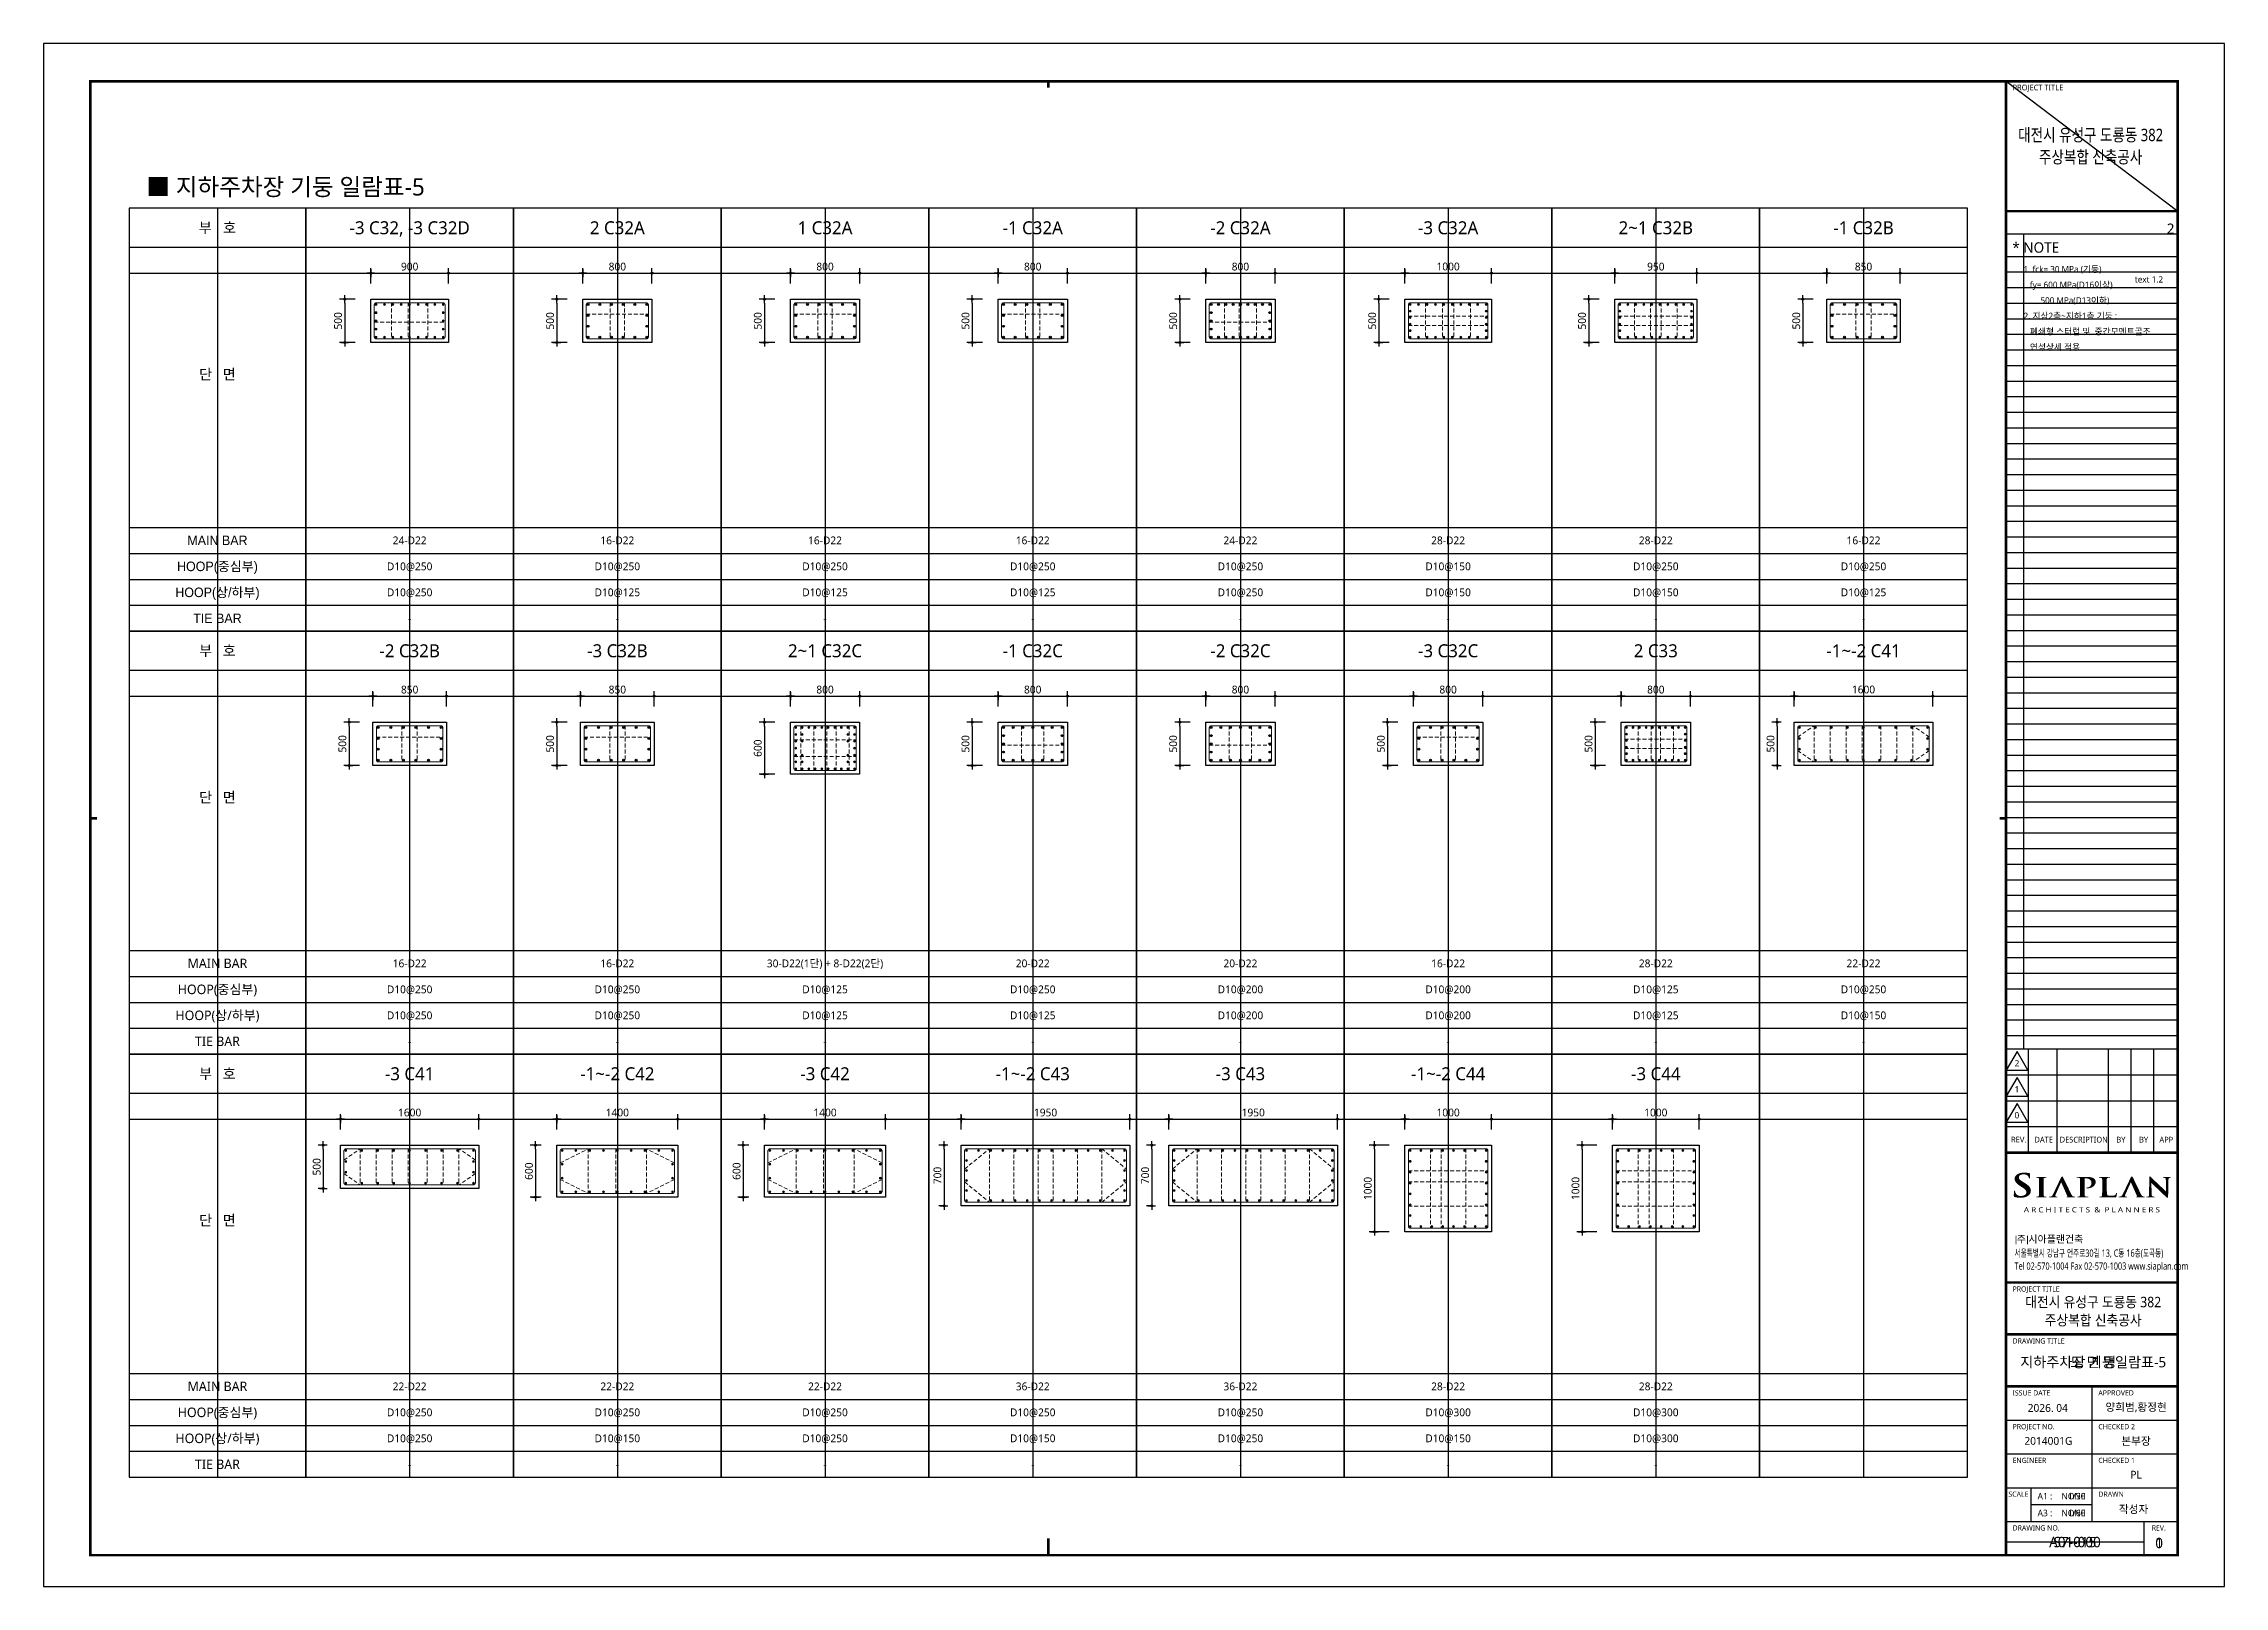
# Model space of a CAD drawing. Header units: millimetres. Extents: x 0 to 252030, y -124740 to 196020.
# Drawn here: x 126030 to 151230, y 160380 to 178200 of the extents above; entities that cross this region are included whole.
import ezdxf
from ezdxf.enums import TextEntityAlignment as Align

# ---------------------------------------------------------------- set-up
doc = ezdxf.new("R2010")
doc.units = ezdxf.units.MM
doc.header["$LTSCALE"] = 30
doc.linetypes.add('HID', pattern=[2.3, 1.5, -0.8])
doc.layers.get('DEFPOINTS').update_dxf_attribs({"color": 142})
for name, color, linetype in [('0-SEC1', 3, 'Continuous'), ('AA-SHEET-TEXT', 3, 'Continuous'), ('CON', 2, 'Continuous'), ('DIM', 7, 'Continuous'), ('S-철근', 3, 'Continuous'), ('SHEET', 7, 'Continuous'), ('TEX', 3, 'Continuous'), ('TEXT', 6, 'Continuous'), ('TXT', 3, 'Continuous'), ('XR-FORM_(도룡동)$0$AA-SHEET', 9, 'Continuous'), ('XR-FORM_(도룡동)$0$Sheet', 7, 'Continuous'), ('XR-FORM_(도룡동)$0$Sheet-text', 3, 'Continuous'), ('XR-FORM_(도룡동)$0$TEXT', 3, 'Continuous')]:
    doc.layers.add(name, color=color, linetype=linetype)
doc.layers.add('HoopBar', color=1, linetype='Continuous', lineweight=0)
doc.layers.add('TieBar', color=7, linetype='HID', lineweight=0)
doc.styles.get("Standard").update_dxf_attribs({"font": 'malgun.ttf'})
doc.styles.add('XR-FORM$0$맑은고딕', font='malgun.ttf')
doc.styles.add('XR-FORM_(도룡동)$0$맑은고딕', font='malgun.ttf')
doc.styles.add('XR-FORM_(도룡동)$0$충북옥천_FORM$0$맑은고딕', font='malgun.ttf')
doc.styles.add('XR-FORM_(도룡동)$1$맑은고딕', font='malgun.ttf')
doc.styles.add('XR-FORM_(도룡동)$2$맑은고딕', font='malgun.ttf')
doc.styles.add('XR-FORM_(도룡동)$3$맑은고딕', font='malgun.ttf')
doc.styles.add('돋움', font='Dotum.ttf')
doc.styles.add('맑은 고딕', font='malgun.ttf')
doc.styles.add('맑은고딕', font='malgun.ttf')
doc.dimstyles.new('30NDIM', dxfattribs={"dimscale": 50, "dimtxt": 3, "dimasz": 1.5, "dimexe": 2, "dimexo": 6, "dimgap": 1, "dimtad": 1, "dimdec": 0, "dimrnd": 0.25, "dimzin": 0, "dimdsep": 46, "dimtxsty": 'Standard', "dimblk": 'Z_DOT', "dimcen": 5, "dimclrd": 256, "dimclre": 256, "dimclrt": 3, "dimadec": 0, "dimazin": 0, "dimtm": 1e-09, "dimtfac": 1, "dimtdec": 0, "dimtix": 1, "dimtmove": 2, "dimatfit": 1, "dimldrblk": 'Z_DOT', "dimfxl": 1, "dimtolj": 1, "dimtzin": 0, "dimarcsym": 0})

msp = doc.modelspace()

# ---------------------------------------------------------------- texts
at = {"layer": 'AA-SHEET-TEXT'}
for s, style, p in [('지하주차장 기둥일람표-5', 'XR-FORM$0$맑은고딕', (149713.90026, 162969.9794)), ('S7-015', 'XR-FORM_(도룡동)$2$맑은고딕', (149503.50013, 160891.90968)), ('0', '맑은고딕', (150475.95675, 160881.07997))]:
    msp.add_text(s, height=120, dxfattribs=dict(at, style=style)).set_placement(p, align=Align.MIDDLE_CENTER)
for s, style, p in [('1/30', 'XR-FORM_(도룡동)$0$맑은고딕', (149625.41387, 161422.15212)), ('1/60', 'XR-FORM_(도룡동)$1$맑은고딕', (149625.41387, 161227.38398))]:
    msp.add_text(s, height=75, dxfattribs=dict(at, style=style)).set_placement(p, align=Align.MIDDLE_RIGHT)
at = {"layer": 'TEXT', "style": '맑은 고딕'}
msp.add_text('■ 지하주차장 기둥 일람표-5', height=200, dxfattribs=at).set_placement((127216.07521, 176545.93531), align=Align.MIDDLE_LEFT)
at = {"layer": 'TXT', "color": 2, "style": '맑은 고딕'}
for s, p in [('-3 C32, -3 C32D', (130259.74977, 176073.00008)), ('2 C32A', (132659.74977, 176073.00008)), ('1 C32A', (135059.74977, 176072.99975)), ('-1 C32A', (137459.74977, 176072.99975)), ('-2 C32A', (139859.74977, 176072.99975)), ('-3 C32A', (142259.75002, 176073.00008)), ('2~1 C32B', (144659.75002, 176073.00008)), ('-1 C32B', (147059.75002, 176073.00024)), ('-2 C32B', (130259.75002, 171186.99992)), ('-3 C32B', (132659.75027, 171187.00057)), ('2~1 C32C', (135059.75002, 171187.00008)), ('-1 C32C', (137459.75027, 171187.00008)), ('-2 C32C', (139859.75076, 171186.99992)), ('-3 C32C', (142259.75076, 171186.99992)), ('2 C33', (144659.75002, 171186.99959)), ('-1~-2 C41', (147059.75002, 171186.99959)), ('-3 C41', (130259.75027, 166300.9991)), ('-1~-2 C42', (132659.75027, 166300.9991)), ('-3 C42', (135059.75027, 166300.9991)), ('-1~-2 C43', (137459.75002, 166300.9991)), ('-3 C43', (139859.75002, 166300.99943)), ('-1~-2 C44', (142259.75027, 166300.9991)), ('-3 C44', (144659.75027, 166300.9991))]:
    msp.add_text(s, height=150, dxfattribs=at).set_placement(p, align=Align.MIDDLE_CENTER)
at = {"layer": 'TXT', "style": '맑은 고딕'}
for s, p in [('24-D22', (130259.74977, 172462.00008)), ('16-D22', (132659.74977, 172462.00008)), ('16-D22', (135059.74977, 172461.99975)), ('16-D22', (137459.74977, 172461.99975)), ('24-D22', (139859.74977, 172461.99975)), ('28-D22', (142259.75002, 172462.00008)), ('28-D22', (144659.75002, 172462.00008)), ('16-D22', (147059.75002, 172462.00024)), ('D10@250', (130259.74977, 172162.00008)), ('D10@250', (132659.74977, 172162.00008)), ('D10@250', (135059.74977, 172161.99975)), ('D10@250', (137459.74977, 172161.99975)), ('D10@250', (139859.74977, 172161.99975)), ('D10@150', (142259.75002, 172162.00008)), ('D10@250', (144659.75002, 172162.00008)), ('D10@250', (147059.75002, 172162.00024)), ('D10@250', (130259.74977, 171862.00008)), ('D10@125', (132659.74977, 171862.00008)), ('D10@125', (135059.74977, 171861.99975)), ('D10@125', (137459.74977, 171861.99975)), ('D10@250', (139859.74977, 171861.99975)), ('D10@150', (142259.75002, 171862.00008)), ('D10@150', (144659.75002, 171862.00008)), ('D10@125', (147059.75002, 171862.00024)), ('-', (130259.74977, 171562.00008)), ('-', (132659.74977, 171562.00008)), ('-', (135059.74977, 171561.99975)), ('-', (137459.74977, 171561.99975)), ('-', (139859.74977, 171561.99975)), ('-', (142259.75002, 171562.00008)), ('-', (144659.75002, 171562.00008)), ('-', (147059.75002, 171562.00024)), ('16-D22', (130259.75002, 167575.99992)), ('16-D22', (132659.75027, 167576.00057)), ('30-D22(1단) + 8-D22(2단)', (135059.75002, 167576.00008)), ('20-D22', (137459.75027, 167576.00008)), ('20-D22', (139859.75076, 167575.99992)), ('16-D22', (142259.75076, 167575.99992)), ('28-D22', (144659.75002, 167575.99959)), ('22-D22', (147059.75002, 167575.99959)), ('D10@250', (130259.75002, 167275.99992)), ('D10@250', (132659.75027, 167276.00057)), ('D10@125', (135059.75002, 167276.00008)), ('D10@250', (137459.75027, 167276.00008)), ('D10@200', (139859.75076, 167275.99992)), ('D10@200', (142259.75076, 167275.99992)), ('D10@125', (144659.75002, 167275.99959)), ('D10@250', (147059.75002, 167275.99959)), ('D10@250', (130259.75002, 166975.99992)), ('D10@250', (132659.75027, 166976.00057)), ('D10@125', (135059.75002, 166976.00008)), ('D10@125', (137459.75027, 166976.00008)), ('D10@200', (139859.75076, 166975.99992)), ('D10@200', (142259.75076, 166975.99992)), ('D10@125', (144659.75002, 166975.99959)), ('D10@150', (147059.75002, 166975.99959)), ('-', (130259.75002, 166675.99992)), ('-', (132659.75027, 166676.00057)), ('-', (135059.75002, 166676.00008)), ('-', (137459.75027, 166676.00008)), ('-', (139859.75076, 166675.99992)), ('-', (142259.75076, 166675.99992)), ('-', (144659.75002, 166675.99959)), ('-', (147059.75002, 166675.99959)), ('22-D22', (130259.75027, 162689.9991)), ('22-D22', (132659.75027, 162689.9991)), ('22-D22', (135059.75027, 162689.9991)), ('36-D22', (137459.75002, 162689.9991)), ('36-D22', (139859.75002, 162689.99943)), ('28-D22', (142259.75027, 162689.9991)), ('28-D22', (144659.75027, 162689.9991)), ('D10@250', (130259.75027, 162389.9991)), ('D10@250', (132659.75027, 162389.9991)), ('D10@250', (135059.75027, 162389.9991)), ('D10@250', (137459.75002, 162389.9991)), ('D10@250', (139859.75002, 162389.99943)), ('D10@300', (142259.75027, 162389.9991)), ('D10@300', (144659.75027, 162389.9991)), ('D10@250', (130259.75027, 162089.9991)), ('D10@150', (132659.75027, 162089.9991)), ('D10@250', (135059.75027, 162089.9991)), ('D10@150', (137459.75002, 162089.9991)), ('D10@250', (139859.75002, 162089.99943)), ('D10@150', (142259.75027, 162089.9991)), ('D10@300', (144659.75027, 162089.9991)), ('-', (130259.75027, 161789.9991)), ('-', (132659.75027, 161789.9991)), ('-', (135059.75027, 161789.9991)), ('-', (137459.75002, 161789.9991)), ('-', (139859.75002, 161789.99943)), ('-', (142259.75027, 161789.9991)), ('-', (144659.75027, 161789.9991))]:
    msp.add_text(s, height=90, dxfattribs=at).set_placement(p, align=Align.MIDDLE_CENTER)

# ---------------------------------------------------------------- blocks, each defined once
blk = doc.blocks.new('XR-FORM_(도룡동)$0$S')
at = {"layer": 'XR-FORM_(도룡동)$0$Sheet'}
h = blk.add_hatch(color=6, dxfattribs=at)
edge = h.paths.add_edge_path()
edge.add_spline(control_points=[(76338, 15545), (76338, 15545), (76295, 15571), (76295, 15571), (76172, 15645), (76132, 15687), (76132, 15744), (76132, 15817), (76203, 15865), (76313, 15865), (76409, 15865), (76454, 15832), (76479, 15807), (76511, 15775), (76518, 15737), (76518, 15729), (76518, 15711), (76524, 15702), (76538, 15702), (76557, 15702), (76559, 15724), (76559, 15744), (76559, 15811), (76562, 15848), (76564, 15870), (76564, 15870), (76565, 15890), (76565, 15890), (76565, 15905), (76548, 15908), (76540, 15909), (76494, 15919), (76430, 15930), (76333, 15930), (76119, 15930), (75970, 15833), (75970, 15695), (75970, 15588), (76037, 15502), (76202, 15401), (76202, 15401), (76273, 15357), (76273, 15357), (76398, 15281), (76423, 15225), (76423, 15165), (76423, 15099), (76352, 15030), (76220, 15030), (76155, 15030), (76041, 15045), (76002, 15150), (75994, 15172), (75988, 15197), (75988, 15211), (75988, 15217), (75988, 15236), (75968, 15236), (75948, 15236), (75946, 15209), (75945, 15201), (75945, 15201), (75945, 15197), (75945, 15197), (75943, 15174), (75938, 15104), (75938, 15040), (75938, 15011), (75943, 15004), (75970, 14994), (76035, 14972), (76103, 14962), (76198, 14962), (76298, 14962), (76379, 14979), (76447, 15013), (76575, 15079), (76595, 15177), (76595, 15230), (76595, 15347), (76528, 15430), (76338, 15545)], knot_values=[0, 0, 0, 0, 1, 1, 1, 2, 2, 2, 3, 3, 3, 4, 4, 4, 5, 5, 5, 6, 6, 6, 7, 7, 7, 8, 8, 8, 9, 9, 9, 10, 10, 10, 11, 11, 11, 12, 12, 12, 13, 13, 13, 14, 14, 14, 15, 15, 15, 16, 16, 16, 17, 17, 17, 18, 18, 18, 19, 19, 19, 20, 20, 20, 21, 21, 21, 22, 22, 22, 23, 23, 23, 24, 24, 24, 25, 25, 25, 26, 26, 26, 27, 27, 27, 27], degree=3, periodic=0)
h = blk.add_hatch(color=6, dxfattribs=at)
edge = h.paths.add_edge_path()
edge.add_spline(control_points=[(77180, 15007), (77180, 15007), (77166, 15007), (77166, 15007), (77156, 15007), (77148, 15007), (77134, 15009), (77098, 15014), (77093, 15029), (77089, 15056), (77084, 15098), (77084, 15641), (77086, 15677), (77089, 15714), (77100, 15725), (77131, 15729), (77143, 15731), (77153, 15732), (77163, 15732), (77163, 15732), (77180, 15732), (77180, 15732), (77188, 15732), (77195, 15739), (77195, 15747), (77195, 15755), (77188, 15761), (77180, 15761), (77180, 15761), (76814, 15761), (76814, 15761), (76806, 15761), (76800, 15755), (76800, 15747), (76800, 15739), (76806, 15732), (76814, 15732), (76814, 15732), (76832, 15732), (76832, 15732), (76847, 15732), (76860, 15730), (76871, 15728), (76897, 15723), (76909, 15710), (76912, 15677), (76912, 15677), (76912, 15677), (76912, 15677), (76914, 15650), (76915, 15103), (76908, 15057), (76904, 15025), (76895, 15014), (76873, 15011), (76858, 15008), (76843, 15007), (76827, 15007), (76826, 15007), (76814, 15007), (76814, 15007), (76806, 15007), (76800, 15000), (76800, 14992), (76800, 14984), (76806, 14977), (76814, 14977), (76814, 14977), (77180, 14977), (77180, 14977), (77188, 14977), (77195, 14984), (77195, 14992), (77195, 15000), (77188, 15007), (77180, 15007)], knot_values=[0, 0, 0, 0, 1, 1, 1, 2, 2, 2, 3, 3, 3, 4, 4, 4, 5, 5, 5, 6, 6, 6, 7, 7, 7, 8, 8, 8, 9, 9, 9, 10, 10, 10, 11, 11, 11, 12, 12, 12, 13, 13, 13, 14, 14, 14, 15, 15, 15, 16, 16, 16, 17, 17, 17, 18, 18, 18, 19, 19, 19, 20, 20, 20, 21, 21, 21, 22, 22, 22, 23, 23, 23, 24, 24, 24, 25, 25, 25, 25], degree=3, periodic=0)
h = blk.add_hatch(color=6, dxfattribs=at)
edge = h.paths.add_edge_path()
edge.add_spline(control_points=[(78289, 15008), (78289, 15008), (78256, 15008), (78256, 15008), (78252, 15008), (78248, 15009), (78243, 15010), (78220, 15014), (78192, 15028), (78158, 15085), (78158, 15085), (77848, 15727), (77836, 15749), (77824, 15773), (77816, 15784), (77802, 15784), (77787, 15784), (77771, 15771), (77757, 15741), (77757, 15741), (77450, 15097), (77450, 15097), (77424, 15042), (77401, 15015), (77350, 15010), (77342, 15009), (77328, 15008), (77317, 15008), (77317, 15008), (77304, 15008), (77304, 15008), (77298, 15008), (77292, 15002), (77292, 14994), (77292, 14987), (77298, 14980), (77304, 14980), (77304, 14980), (77609, 14980), (77609, 14980), (77615, 14980), (77621, 14987), (77621, 14994), (77621, 15002), (77615, 15008), (77609, 15008), (77609, 15008), (77576, 15008), (77576, 15008), (77539, 15008), (77534, 15021), (77534, 15033), (77534, 15044), (77540, 15068), (77552, 15094), (77552, 15094), (77762, 15561), (77762, 15561), (77762, 15561), (78005, 15016), (78004, 15016), (78005, 15014), (78005, 15012), (78004, 15010), (78003, 15008), (78001, 15008), (77998, 15008), (77998, 15008), (77984, 15008), (77984, 15008), (77978, 15008), (77972, 15002), (77972, 14994), (77972, 14987), (77978, 14980), (77984, 14980), (77984, 14980), (78289, 14980), (78289, 14980), (78295, 14980), (78301, 14987), (78301, 14994), (78301, 15002), (78295, 15008), (78289, 15008)], knot_values=[0, 0, 0, 0, 1, 1, 1, 2, 2, 2, 3, 3, 3, 4, 4, 4, 5, 5, 5, 6, 6, 6, 7, 7, 7, 8, 8, 8, 9, 9, 9, 10, 10, 10, 11, 11, 11, 12, 12, 12, 13, 13, 13, 14, 14, 14, 15, 15, 15, 16, 16, 16, 17, 17, 17, 18, 18, 18, 19, 19, 19, 20, 20, 20, 21, 21, 21, 22, 22, 22, 23, 23, 23, 24, 24, 24, 25, 25, 25, 26, 26, 26, 27, 27, 27, 28, 28, 28, 28], degree=3, periodic=0)
h = blk.add_hatch(color=250, dxfattribs=at)
edge = h.paths.add_edge_path()
edge.add_spline(control_points=[(78762, 15355), (78740, 15355), (78721, 15354), (78721, 15339), (78721, 15329), (78732, 15327), (78739, 15326), (78739, 15326), (78761, 15325), (78768, 15325), (78956, 15325), (79092, 15431), (79092, 15577), (79092, 15629), (79059, 15678), (79025, 15703), (79003, 15719), (78945, 15762), (78781, 15762), (78781, 15762), (78772, 15762), (78771, 15762), (78771, 15762), (78376, 15762), (78376, 15762), (78367, 15762), (78360, 15756), (78360, 15748), (78360, 15740), (78367, 15734), (78376, 15734), (78376, 15734), (78423, 15734), (78423, 15734), (78429, 15733), (78435, 15733), (78438, 15732), (78480, 15725), (78488, 15709), (78491, 15677), (78491, 15677), (78491, 15677), (78491, 15677), (78493, 15651), (78494, 15108), (78487, 15062), (78481, 15030), (78474, 15013), (78453, 15010), (78437, 15007), (78422, 15006), (78407, 15006), (78406, 15006), (78396, 15006), (78396, 15006), (78387, 15006), (78380, 14999), (78380, 14991), (78380, 14983), (78387, 14977), (78396, 14977), (78396, 14977), (78791, 14977), (78791, 14977), (78800, 14977), (78807, 14983), (78807, 14991), (78807, 14999), (78800, 15006), (78791, 15006), (78791, 15006), (78781, 15006), (78781, 15006), (78761, 15006), (78733, 15008), (78715, 15010), (78681, 15013), (78672, 15031), (78668, 15061), (78662, 15105), (78662, 15684), (78662, 15690), (78662, 15699), (78664, 15704), (78669, 15705), (78679, 15708), (78707, 15709), (78729, 15709), (78757, 15709), (78810, 15704), (78857, 15670), (78924, 15623), (78931, 15562), (78931, 15520), (78931, 15418), (78833, 15355), (78762, 15355)], knot_values=[0, 0, 0, 0, 1, 1, 1, 2, 2, 2, 3, 3, 3, 4, 4, 4, 5, 5, 5, 6, 6, 6, 7, 7, 7, 8, 8, 8, 9, 9, 9, 10, 10, 10, 11, 11, 11, 12, 12, 12, 13, 13, 13, 14, 14, 14, 15, 15, 15, 16, 16, 16, 17, 17, 17, 18, 18, 18, 19, 19, 19, 20, 20, 20, 21, 21, 21, 22, 22, 22, 23, 23, 23, 24, 24, 24, 25, 25, 25, 26, 26, 26, 27, 27, 27, 28, 28, 28, 29, 29, 29, 30, 30, 30, 31, 31, 31, 32, 32, 32, 32], degree=3, periodic=0)
h = blk.add_hatch(color=250, dxfattribs=at)
edge = h.paths.add_edge_path()
edge.add_spline(control_points=[(79896, 15147), (79880, 15147), (79878, 15134), (79877, 15128), (79875, 15109), (79860, 15082), (79845, 15069), (79815, 15043), (79768, 15042), (79696, 15042), (79592, 15042), (79561, 15049), (79541, 15063), (79541, 15063), (79541, 15063), (79541, 15063), (79522, 15076), (79515, 15314), (79515, 15460), (79515, 15617), (79515, 15645), (79518, 15677), (79521, 15714), (79532, 15724), (79562, 15729), (79578, 15731), (79599, 15732), (79612, 15732), (79620, 15732), (79633, 15732), (79638, 15739), (79640, 15742), (79641, 15745), (79641, 15748), (79641, 15756), (79634, 15762), (79626, 15762), (79626, 15762), (79235, 15762), (79235, 15762), (79226, 15762), (79220, 15756), (79220, 15748), (79220, 15743), (79222, 15738), (79227, 15736), (79227, 15735), (79229, 15735), (79229, 15734), (79235, 15732), (79243, 15732), (79247, 15732), (79265, 15732), (79280, 15731), (79290, 15729), (79331, 15722), (79340, 15709), (79342, 15677), (79344, 15651), (79345, 15108), (79338, 15062), (79332, 15030), (79326, 15013), (79304, 15010), (79290, 15007), (79276, 15006), (79262, 15006), (79262, 15006), (79245, 15006), (79245, 15006), (79237, 15006), (79230, 14999), (79230, 14991), (79230, 14983), (79237, 14977), (79245, 14977), (79245, 14977), (79615, 14977), (79615, 14977), (79615, 14977), (79805, 14976), (79805, 14976), (79874, 14976), (79882, 14981), (79891, 15006), (79901, 15036), (79910, 15113), (79910, 15125), (79910, 15135), (79910, 15147), (79896, 15147)], knot_values=[0, 0, 0, 0, 1, 1, 1, 2, 2, 2, 3, 3, 3, 4, 4, 4, 5, 5, 5, 6, 6, 6, 7, 7, 7, 8, 8, 8, 9, 9, 9, 10, 10, 10, 11, 11, 11, 12, 12, 12, 13, 13, 13, 14, 14, 14, 15, 15, 15, 16, 16, 16, 17, 17, 17, 18, 18, 18, 19, 19, 19, 20, 20, 20, 21, 21, 21, 22, 22, 22, 23, 23, 23, 24, 24, 24, 25, 25, 25, 26, 26, 26, 27, 27, 27, 28, 28, 28, 29, 29, 29, 30, 30, 30, 30], degree=3, periodic=0)
h = blk.add_hatch(color=250, dxfattribs=at)
edge = h.paths.add_edge_path()
edge.add_spline(control_points=[(80974, 15008), (80974, 15008), (80942, 15008), (80942, 15008), (80937, 15008), (80933, 15009), (80928, 15010), (80905, 15014), (80878, 15028), (80843, 15085), (80843, 15085), (80533, 15727), (80521, 15749), (80509, 15773), (80501, 15784), (80487, 15784), (80472, 15784), (80457, 15771), (80442, 15741), (80442, 15741), (80135, 15097), (80135, 15097), (80109, 15042), (80086, 15015), (80035, 15010), (80027, 15009), (80013, 15008), (80002, 15008), (80002, 15008), (79989, 15008), (79989, 15008), (79983, 15008), (79977, 15002), (79977, 14994), (79977, 14987), (79983, 14980), (79989, 14980), (79989, 14980), (80294, 14980), (80294, 14980), (80300, 14980), (80306, 14987), (80306, 14994), (80306, 15002), (80300, 15008), (80294, 15008), (80294, 15008), (80261, 15008), (80261, 15008), (80224, 15008), (80219, 15021), (80219, 15033), (80219, 15044), (80225, 15068), (80237, 15094), (80237, 15094), (80447, 15561), (80447, 15561), (80447, 15561), (80690, 15016), (80690, 15016), (80690, 15014), (80690, 15012), (80689, 15010), (80688, 15008), (80686, 15008), (80683, 15008), (80683, 15008), (80669, 15008), (80669, 15008), (80663, 15008), (80657, 15002), (80657, 14994), (80657, 14987), (80663, 14980), (80669, 14980), (80669, 14980), (80974, 14980), (80974, 14980), (80980, 14980), (80986, 14987), (80986, 14994), (80986, 15002), (80980, 15008), (80974, 15008)], knot_values=[0, 0, 0, 0, 1, 1, 1, 2, 2, 2, 3, 3, 3, 4, 4, 4, 5, 5, 5, 6, 6, 6, 7, 7, 7, 8, 8, 8, 9, 9, 9, 10, 10, 10, 11, 11, 11, 12, 12, 12, 13, 13, 13, 14, 14, 14, 15, 15, 15, 16, 16, 16, 17, 17, 17, 18, 18, 18, 19, 19, 19, 20, 20, 20, 21, 21, 21, 22, 22, 22, 23, 23, 23, 24, 24, 24, 25, 25, 25, 26, 26, 26, 27, 27, 27, 28, 28, 28, 28], degree=3, periodic=0)
h = blk.add_hatch(color=250, dxfattribs=at)
edge = h.paths.add_edge_path()
edge.add_spline(control_points=[(81976, 15761), (81976, 15761), (81692, 15761), (81692, 15761), (81686, 15761), (81681, 15755), (81681, 15747), (81681, 15739), (81686, 15732), (81692, 15732), (81692, 15732), (81700, 15732), (81702, 15732), (81718, 15732), (81744, 15732), (81760, 15726), (81783, 15717), (81794, 15705), (81795, 15641), (81795, 15641), (81806, 15233), (81806, 15224), (81806, 15224), (81806, 15202), (81806, 15202), (81797, 15210), (81212, 15762), (81212, 15762), (81199, 15775), (81187, 15784), (81176, 15784), (81158, 15784), (81158, 15750), (81158, 15740), (81158, 15740), (81148, 15134), (81148, 15134), (81147, 15045), (81143, 15018), (81117, 15011), (81101, 15006), (81079, 15006), (81068, 15006), (81067, 15006), (81057, 15006), (81057, 15006), (81051, 15006), (81046, 14999), (81046, 14991), (81046, 14983), (81051, 14976), (81057, 14976), (81057, 14976), (81353, 14976), (81353, 14976), (81359, 14976), (81364, 14983), (81364, 14991), (81364, 14999), (81359, 15006), (81353, 15006), (81353, 15006), (81342, 15006), (81340, 15006), (81324, 15006), (81303, 15006), (81284, 15013), (81268, 15018), (81251, 15035), (81248, 15122), (81248, 15122), (81237, 15522), (81236, 15534), (81241, 15530), (81780, 15014), (81821, 14978), (81833, 14966), (81851, 14966), (81864, 14966), (81880, 14966), (81882, 14986), (81882, 15002), (81882, 15002), (81894, 15649), (81894, 15649), (81895, 15706), (81903, 15722), (81931, 15729), (81944, 15732), (81952, 15732), (81963, 15732), (81965, 15732), (81976, 15732), (81976, 15732), (81982, 15732), (81987, 15739), (81987, 15747), (81987, 15755), (81982, 15761), (81976, 15761)], knot_values=[0, 0, 0, 0, 1, 1, 1, 2, 2, 2, 3, 3, 3, 4, 4, 4, 5, 5, 5, 6, 6, 6, 7, 7, 7, 8, 8, 8, 9, 9, 9, 10, 10, 10, 11, 11, 11, 12, 12, 12, 13, 13, 13, 14, 14, 14, 15, 15, 15, 16, 16, 16, 17, 17, 17, 18, 18, 18, 19, 19, 19, 20, 20, 20, 21, 21, 21, 22, 22, 22, 23, 23, 23, 24, 24, 24, 25, 25, 25, 26, 26, 26, 27, 27, 27, 28, 28, 28, 29, 29, 29, 30, 30, 30, 31, 31, 31, 32, 32, 32, 33, 33, 33, 33], degree=3, periodic=0)
at = {"layer": 'DEFPOINTS'}
for p, q in [((75750, 52950), (82250, 52950)), ((75640, 52073), (82226, 52073)), ((76315, 52073), (76315, 20700)), ((82250, 51196), (75640, 51196)), ((82250, 50596), (75640, 50596)), ((82250, 49996), (75640, 49996)), ((82250, 49396), (75640, 49396)), ((82250, 48796), (75640, 48796)), ((82250, 48196), (75640, 48196)), ((82250, 47596), (75640, 47596)), ((82250, 46996), (75640, 46996)), ((82250, 46396), (75640, 46396)), ((82250, 45796), (75640, 45796)), ((82250, 45196), (75640, 45196)), ((82250, 44596), (75640, 44596)), ((82250, 43996), (75640, 43996)), ((82250, 43396), (75640, 43396)), ((82250, 42796), (75640, 42796)), ((82250, 42196), (75640, 42196)), ((82250, 41596), (75640, 41596)), ((82250, 40996), (75640, 40996)), ((82250, 40396), (75640, 40396)), ((82250, 39796), (75640, 39796)), ((82250, 39196), (75640, 39196)), ((82250, 38596), (75640, 38596)), ((82250, 37996), (75640, 37996)), ((82250, 37396), (75640, 37396)), ((82250, 36796), (75640, 36796)), ((82250, 36196), (75640, 36196)), ((82250, 35596), (75640, 35596)), ((82250, 34996), (75640, 34996)), ((82250, 34396), (75640, 34396)), ((82250, 33796), (75640, 33796)), ((82250, 33196), (75640, 33196)), ((82250, 32596), (75640, 32596)), ((82250, 31996), (75640, 31996)), ((82250, 31396), (75640, 31396)), ((82250, 30796), (75640, 30796)), ((82250, 30196), (75640, 30196)), ((82250, 29596), (75640, 29596)), ((82250, 28996), (75640, 28996)), ((82250, 28396), (75640, 28396)), ((82250, 27796), (75640, 27796)), ((82250, 27196), (75640, 27196)), ((82250, 26596), (75640, 26596)), ((82250, 25996), (75640, 25996)), ((82250, 25396), (75640, 25396)), ((82250, 24796), (75640, 24796)), ((82250, 24196), (75640, 24196)), ((82250, 23596), (75640, 23596)), ((82250, 22996), (75640, 22996)), ((82250, 22396), (75640, 22396)), ((82250, 21796), (75640, 21796)), ((82250, 21196), (75640, 21196)), ((80950, 1706), (75640, 1706))]:
    blk.add_line(p, q, dxfattribs=at)
at = {"layer": 'XR-FORM_(도룡동)$0$AA-SHEET', "const_width": 99.9}
blk.add_lwpolyline([(75750, 52950), (82250, 52950)], dxfattribs=at)
at = {"layer": 'XR-FORM_(도룡동)$0$Sheet'}
for p, q in [((75590, 20700), (82204, 20700)), ((76490, 20700), (76490, 16700)), ((77590, 20700), (77590, 16700)), ((79575, 20700), (79575, 16700)), ((80450, 20700), (80450, 16700)), ((81325, 20700), (81325, 16700)), ((75640, 19700), (82254, 19700)), ((75640, 18700), (82254, 18700)), ((75640, 17700), (82254, 17700)), ((78945, 7700), (78945, 2500)), ((75640, 6400), (82250, 6400)), ((75640, 5100), (82250, 5100)), ((75640, 3800), (82250, 3800)), ((76591, 3798), (76591, 2500)), ((76591, 3149), (78945, 3149)), ((75640, 2500), (82250, 2500)), ((80950, 2500), (80950, 1200))]:
    blk.add_line(p, q, dxfattribs=at)
at = {"layer": 'XR-FORM_(도룡동)$0$Sheet', "const_width": 100}
blk.add_lwpolyline([(1850, 57950), (82250, 57950), (82250, 1200), (1850, 1200)], close=True, dxfattribs=at)
at = {"layer": 'XR-FORM_(도룡동)$0$Sheet', "linetype": 'Continuous', "const_width": 100}
for points in [[(38745, 57950), (38745, 57700)], [(2100, 29575), (1850, 29575)], [(75640, 29575), (75390, 29575)], [(38745, 1846), (38745, 1200)]]:
    blk.add_lwpolyline(points, dxfattribs=at)
at = {"layer": 'XR-FORM_(도룡동)$0$Sheet', "const_width": 100}
for points in [[(75640, 57950), (75640, 1200)], [(75640, 52950), (82250, 52950)], [(75640, 16700), (82250, 16700)], [(75640, 11700), (82250, 11700)], [(75640, 9700), (82250, 9700)], [(75640, 7700), (82250, 7700)]]:
    blk.add_lwpolyline(points, dxfattribs=at)
at = {"layer": 'XR-FORM_(도룡동)$0$Sheet'}
for points in [[(76065, 20589), (75650, 19869), (76481, 19869)], [(76065, 19589), (75650, 18869), (76481, 18869)], [(76065, 18589), (75650, 17869), (76481, 17869)]]:
    blk.add_lwpolyline(points, close=True, dxfattribs=at)
at = {"layer": 'XR-FORM_(도룡동)$0$Sheet', "color": 3, "const_width": 28}
for points in [[(76026, 13508), (76026, 13172)], [(76466, 13508), (76466, 13172)]]:
    blk.add_lwpolyline(points, dxfattribs=at)
at = {"layer": 'DEFPOINTS', "style": 'XR-FORM_(도룡동)$3$맑은고딕'}
blk.add_text('2', height=400, dxfattribs=at).set_placement((82126, 52273), align=Align.MIDDLE_RIGHT)
blk.add_text('text 1.2', height=240, dxfattribs=at).set_placement((80599, 50202))
blk.add_text('도 면 명', height=400, dxfattribs=at).set_placement((78996, 8633), align=Align.MIDDLE_CENTER)
at = {"layer": 'XR-FORM_(도룡동)$0$Sheet', "style": 'XR-FORM_(도룡동)$3$맑은고딕'}
for s, height, p in [('PROJECT TITLE', 220, (75890, 57600)), ('PROJECT TITLE', 200, (75890, 11350)), ('DRAWING TITLE', 200, (75890, 9350)), ('ISSUE DATE', 200, (75890, 7350)), ('APPROVED', 200, (79195, 7350)), ('PROJECT NO. ', 200, (75890, 6050)), ('CHECKED 2 ', 200, (79195, 6050)), ('ENGINEER', 200, (75890, 4750)), ('CHECKED 1 ', 200, (79195, 4750)), ('SCALE', 200, (75730, 3450)), ('DRAWN', 200, (79195, 3450)), ('DRAWING NO.', 200, (75890, 2150)), ('REV.', 200, (81250, 2150))]:
    blk.add_text(s, height=height, dxfattribs=at).set_placement(p)
for s, height, p in [('2', 240, (76059, 20140)), ('1', 240, (76059, 19140)), ('0', 240, (76059, 18140)), (' REV.', 220, (76090, 17200)), ('DATE', 220, (77090, 17200)), ('DESCRIPTION', 220, (78632, 17200)), ('BY', 220, (80062, 17200)), ('BY', 220, (80938, 17200)), ('APP', 220, (81812, 17200))]:
    blk.add_text(s, height=height, dxfattribs=at).set_placement(p, align=Align.MIDDLE)
at = {"layer": 'XR-FORM_(도룡동)$0$Sheet', "color": 3, "style": 'XR-FORM_(도룡동)$3$맑은고딕', "width": 1.2}
blk.add_text('A R C H I T E C T S  &  P L A N N E R S', height=200, dxfattribs=at).set_placement((78947, 14500), align=Align.MIDDLE_CENTER)
at = {"layer": 'XR-FORM_(도룡동)$0$Sheet', "color": 3, "style": 'XR-FORM_(도룡동)$3$맑은고딕'}
blk.add_text('주 시아플랜건축', height=280, dxfattribs=at).set_placement((76057, 13372), align=Align.MIDDLE_LEFT)
at = {"layer": 'XR-FORM_(도룡동)$0$Sheet', "color": 3, "style": 'XR-FORM_(도룡동)$3$맑은고딕', "width": 0.65}
for s, p in [('서울특별시 강남구 언주로30길 13, C동 16층(도곡동)', (75966, 12833)), ('Tel 02-570-1004 Fax 02-570-1003 www.siaplan.com', (75966, 12333))]:
    blk.add_text(s, height=280, dxfattribs=at).set_placement(p, align=Align.MIDDLE_LEFT)
at = {"layer": 'XR-FORM_(도룡동)$0$Sheet-text', "style": 'XR-FORM_(도룡동)$3$맑은고딕'}
blk.add_text('* NOTE', height=400, dxfattribs=at).set_placement((75881, 51550), align=Align.MIDDLE_LEFT)
at = {"layer": 'XR-FORM_(도룡동)$0$TEXT'}
for s, height, style, p in [('2026. 04', 300, 'XR-FORM_(도룡동)$3$맑은고딕', (77247, 6870)), ('A1 : ', 250, 'XR-FORM_(도룡동)$0$충북옥천_FORM$0$맑은고딕', (77179, 3474)), ('A3 : ', 250, 'XR-FORM_(도룡동)$0$충북옥천_FORM$0$맑은고딕', (77179, 2825))]:
    blk.add_text(s, height=height, dxfattribs=dict(at, style=style)).set_placement(p, align=Align.MIDDLE_CENTER)
at = {"layer": 'XR-FORM_(도룡동)$0$TEXT', "style": 'XR-FORM_(도룡동)$3$맑은고딕'}
blk.add_text('양희범,황정현', height=300, dxfattribs=at).set_placement((80649, 6901), align=Align.MIDDLE)
blk = doc.blocks.new('XR-FORM_(도룡동)', base_point=(101.33, -56114.51))
at = {"layer": 'DEFPOINTS'}
blk.add_line((377.95, 289.75), (411, 264.75), dxfattribs=at)
blk.add_lwpolyline([(0, 0), (420, 0), (420, 297), (0, 297)], close=True, dxfattribs=at)
at = {"xscale": 0.005, "yscale": 0.005, "zscale": 0.005}
blk.add_blockref('XR-FORM_(도룡동)$0$S', (-0.25, 0), dxfattribs=at)
at = {"layer": 'DEFPOINTS', "style": 'XR-FORM_(도룡동)$3$맑은고딕'}
for s, p in [('2014001G', (386.1, 28.01)), ('본부장', (402.99, 28.01)), ('PL', (402.99, 21.51))]:
    blk.add_text(s, height=1.5, dxfattribs=at).set_placement(p, align=Align.MIDDLE)
for p in [(393.26, 17.37), (393.26, 14.12)]:
    blk.add_text('NONE', height=1.25, dxfattribs=at).set_placement(p, align=Align.MIDDLE_RIGHT)
for s, height, p in [('작성자', 1.5, (402.51, 14.85)), ('A01-000', 2, (391.22, 8.53))]:
    blk.add_text(s, height=height, dxfattribs=at).set_placement(p, align=Align.MIDDLE_CENTER)
at = {"layer": 'XR-FORM_(도룡동)$0$Sheet-text', "style": 'XR-FORM_(도룡동)$3$맑은고딕', "width": 0.8}
for s, p in [('대전시 유성구 도룡동 382', (394.23, 279.42)), ('주상복합 신축공사', (394.23, 275.17))]:
    blk.add_text(s, height=2.4, dxfattribs=at).set_placement(p, align=Align.MIDDLE_CENTER)
at = {"layer": 'XR-FORM_(도룡동)$0$TEXT', "style": 'XR-FORM_(도룡동)$3$맑은고딕', "width": 0.9}
for s, p in [('대전시 유성구 도룡동 382', (394.73, 54.74)), ('주상복합 신축공사', (394.73, 51.24))]:
    blk.add_text(s, height=2, dxfattribs=at).set_placement(p, align=Align.MIDDLE_CENTER)
at = {"layer": 'XR-FORM_(도룡동)$0$TEXT', "style": 'XR-FORM_(도룡동)$3$맑은고딕'}
blk.add_text('1', height=2, dxfattribs=at).set_placement((407.43, 8.35), align=Align.MIDDLE_CENTER)
blk = doc.blocks.new('NOTE-기둥일람표')
at = {"layer": 'TEX', "style": '맑은 고딕'}
for s, p in [('1. fck= 30 MPa (기둥)', (0, -144)), ('   fy= 600 MPa(D16이상) ', (0, -324)), ('        500 MPa(D13이하)', (0, -504)), ('2. 지상2층~지하1층 기둥 : ', (0, -684)), ('   폐쇄형 스터럽 및  중간모멘트골조', (0, -864)), ('   연성상세 적용', (0, -1044))]:
    blk.add_text(s, height=72, dxfattribs=at).set_placement(p, align=Align.MIDDLE_LEFT)
blk = doc.blocks.new('*U56')
at = {"layer": 'DEFPOINTS'}
for p, q in [((-1021, 4886), (-1021, 0)), ((-2043, 4136), (0, 4136))]:
    blk.add_line(p, q, dxfattribs=at)
at = {"layer": 'SHEET'}
blk.add_line((-2043, 4436), (0, 4436), dxfattribs=at)
at = {"layer": 'SHEET', "color": 6}
for p, q in [((-2043, 1200), (0, 1200)), ((-2043, 900), (0, 900)), ((-2043, 600), (0, 600)), ((-2043, 300), (0, 300))]:
    blk.add_line(p, q, dxfattribs=at)
at = {"layer": 'SHEET'}
blk.add_lwpolyline([(0, 4886), (-2043, 4886), (-2043, 0), (0, 0)], close=True, dxfattribs=at)
at = {"layer": 'TXT'}
for s, height, style, p in [('부   호', 120, '돋움', (-1021, 4661)), ('단   면', 120, '맑은 고딕', (-1021, 2968)), ('MAIN BAR', 110, '돋움', (-1021, 1050)), ('HOOP(중심부)', 110, '돋움', (-1021, 750)), ('HOOP(상/하부)', 110, '돋움', (-1021, 450)), ('TIE BAR', 110, '돋움', (-1021, 150))]:
    blk.add_text(s, height=height, dxfattribs=dict(at, style=style)).set_placement(p, align=Align.MIDDLE_CENTER)
blk = doc.blocks.new('*U60')
at = {"layer": 'DEFPOINTS'}
for p, q in [((-1021, 4886), (-1021, 0)), ((-2043, 4136), (0, 4136))]:
    blk.add_line(p, q, dxfattribs=at)
at = {"layer": 'SHEET'}
blk.add_line((-2043, 4436), (0, 4436), dxfattribs=at)
at = {"layer": 'SHEET', "color": 6}
for p, q in [((-2043, 1200), (0, 1200)), ((-2043, 900), (0, 900)), ((-2043, 600), (0, 600)), ((-2043, 300), (0, 300))]:
    blk.add_line(p, q, dxfattribs=at)
at = {"layer": 'SHEET'}
blk.add_lwpolyline([(0, 4886), (-2043, 4886), (-2043, 0), (0, 0)], close=True, dxfattribs=at)
at = {"layer": 'TXT', "style": '맑은 고딕'}
for s, height, p in [('부   호', 120, (-1021, 4661)), ('단   면', 120, (-1021, 2968)), ('MAIN BAR', 110, (-1021, 1050)), ('HOOP(중심부)', 110, (-1021, 750)), ('HOOP(상/하부)', 110, (-1021, 450)), ('TIE BAR', 110, (-1021, 150))]:
    blk.add_text(s, height=height, dxfattribs=at).set_placement(p, align=Align.MIDDLE_CENTER)
blk = doc.blocks.new('Z_DOT')
at = {"layer": 'DIM', "color": 0}
for p, q in [((-1, 0), (1, 0)), ((0, -1), (0, 1))]:
    blk.add_line(p, q, dxfattribs=at)
for radius in [0.25, 0.125]:
    blk.add_circle((0, 0), radius, dxfattribs=at)
blk = doc.blocks.new('*D1213')
at = {"layer": 'DEFPOINTS', "color": 0, "transparency": 16777216}
for p in [(132260, 175248), (131960, 174748), (132260, 174748)]:
    blk.add_point(p, dxfattribs=at)
at = {"layer": 'DIM', "lineweight": -2, "transparency": 16777216}
for p, q in [((132080, 175248), (131900, 175248)), ((131960, 175203), (131960, 174793)), ((132080, 174748), (131900, 174748))]:
    blk.add_line(p, q, dxfattribs=at)
at = {"layer": 'DIM', "lineweight": -2, "transparency": 16777216, "xscale": 45, "yscale": 45, "zscale": 45}
for p, rotation in [((131960, 175248), 90), ((131960, 174748), 270)]:
    blk.add_blockref('Z_DOT', p, dxfattribs=dict(at, rotation=rotation))
at = {"layer": 'DIM', "color": 3, "transparency": 16777216, "insert": (131883, 174998), "char_height": 90, "attachment_point": 5, "rotation": 90}
blk.add_mtext('\\A1;500', dxfattribs=at)
blk = doc.blocks.new('*D1214')
at = {"layer": 'DEFPOINTS', "color": 0, "transparency": 16777216}
for p in [(133060, 175548), (132260, 175248), (133060, 175248)]:
    blk.add_point(p, dxfattribs=at)
at = {"layer": 'DIM', "lineweight": -2, "transparency": 16777216}
for p, q in [((132260, 175428), (132260, 175608)), ((132305, 175548), (133015, 175548)), ((133060, 175428), (133060, 175608))]:
    blk.add_line(p, q, dxfattribs=at)
at = {"layer": 'DIM', "lineweight": -2, "transparency": 16777216, "xscale": 45, "yscale": 45, "zscale": 45, "rotation": 180}
blk.add_blockref('Z_DOT', (132260, 175548), dxfattribs=at)
at = {"layer": 'DIM', "lineweight": -2, "transparency": 16777216, "xscale": 45, "yscale": 45, "zscale": 45}
blk.add_blockref('Z_DOT', (133060, 175548), dxfattribs=at)
at = {"layer": 'DIM', "color": 3, "transparency": 16777216, "insert": (132660, 175624), "char_height": 90, "attachment_point": 5}
blk.add_mtext('\\A1;800', dxfattribs=at)
blk = doc.blocks.new('*D1215')
at = {"layer": 'DEFPOINTS', "color": 0, "transparency": 16777216}
for p in [(134660, 175248), (134360, 174748), (134660, 174748)]:
    blk.add_point(p, dxfattribs=at)
at = {"layer": 'DIM', "lineweight": -2, "transparency": 16777216}
for p, q in [((134480, 175248), (134300, 175248)), ((134360, 175203), (134360, 174793)), ((134480, 174748), (134300, 174748))]:
    blk.add_line(p, q, dxfattribs=at)
at = {"layer": 'DIM', "lineweight": -2, "transparency": 16777216, "xscale": 45, "yscale": 45, "zscale": 45}
for p, rotation in [((134360, 175248), 90), ((134360, 174748), 270)]:
    blk.add_blockref('Z_DOT', p, dxfattribs=dict(at, rotation=rotation))
at = {"layer": 'DIM', "color": 3, "transparency": 16777216, "insert": (134283, 174998), "char_height": 90, "attachment_point": 5, "rotation": 90}
blk.add_mtext('\\A1;500', dxfattribs=at)
blk = doc.blocks.new('*D1216')
at = {"layer": 'DEFPOINTS', "color": 0, "transparency": 16777216}
for p in [(135460, 175548), (134660, 175248), (135460, 175248)]:
    blk.add_point(p, dxfattribs=at)
at = {"layer": 'DIM', "lineweight": -2, "transparency": 16777216}
for p, q in [((134660, 175428), (134660, 175608)), ((134705, 175548), (135415, 175548)), ((135460, 175428), (135460, 175608))]:
    blk.add_line(p, q, dxfattribs=at)
at = {"layer": 'DIM', "lineweight": -2, "transparency": 16777216, "xscale": 45, "yscale": 45, "zscale": 45, "rotation": 180}
blk.add_blockref('Z_DOT', (134660, 175548), dxfattribs=at)
at = {"layer": 'DIM', "lineweight": -2, "transparency": 16777216, "xscale": 45, "yscale": 45, "zscale": 45}
blk.add_blockref('Z_DOT', (135460, 175548), dxfattribs=at)
at = {"layer": 'DIM', "color": 3, "transparency": 16777216, "insert": (135060, 175624), "char_height": 90, "attachment_point": 5}
blk.add_mtext('\\A1;800', dxfattribs=at)
blk = doc.blocks.new('*D1217')
at = {"layer": 'DEFPOINTS', "color": 0, "transparency": 16777216}
for p in [(137060, 175248), (136760, 174748), (137060, 174748)]:
    blk.add_point(p, dxfattribs=at)
at = {"layer": 'DIM', "lineweight": -2, "transparency": 16777216}
for p, q in [((136880, 175248), (136700, 175248)), ((136760, 175203), (136760, 174793)), ((136880, 174748), (136700, 174748))]:
    blk.add_line(p, q, dxfattribs=at)
at = {"layer": 'DIM', "lineweight": -2, "transparency": 16777216, "xscale": 45, "yscale": 45, "zscale": 45}
for p, rotation in [((136760, 175248), 90), ((136760, 174748), 270)]:
    blk.add_blockref('Z_DOT', p, dxfattribs=dict(at, rotation=rotation))
at = {"layer": 'DIM', "color": 3, "transparency": 16777216, "insert": (136683, 174998), "char_height": 90, "attachment_point": 5, "rotation": 90}
blk.add_mtext('\\A1;500', dxfattribs=at)
blk = doc.blocks.new('*D1218')
at = {"layer": 'DEFPOINTS', "color": 0, "transparency": 16777216}
for p in [(137860, 175548), (137060, 175248), (137860, 175248)]:
    blk.add_point(p, dxfattribs=at)
at = {"layer": 'DIM', "lineweight": -2, "transparency": 16777216}
for p, q in [((137060, 175428), (137060, 175608)), ((137105, 175548), (137815, 175548)), ((137860, 175428), (137860, 175608))]:
    blk.add_line(p, q, dxfattribs=at)
at = {"layer": 'DIM', "lineweight": -2, "transparency": 16777216, "xscale": 45, "yscale": 45, "zscale": 45, "rotation": 180}
blk.add_blockref('Z_DOT', (137060, 175548), dxfattribs=at)
at = {"layer": 'DIM', "lineweight": -2, "transparency": 16777216, "xscale": 45, "yscale": 45, "zscale": 45}
blk.add_blockref('Z_DOT', (137860, 175548), dxfattribs=at)
at = {"layer": 'DIM', "color": 3, "transparency": 16777216, "insert": (137460, 175624), "char_height": 90, "attachment_point": 5}
blk.add_mtext('\\A1;800', dxfattribs=at)
blk = doc.blocks.new('*D1219')
at = {"layer": 'DEFPOINTS', "color": 0, "transparency": 16777216}
for p in [(139460, 175248), (139160, 174748), (139460, 174748)]:
    blk.add_point(p, dxfattribs=at)
at = {"layer": 'DIM', "lineweight": -2, "transparency": 16777216}
for p, q in [((139280, 175248), (139100, 175248)), ((139160, 175203), (139160, 174793)), ((139280, 174748), (139100, 174748))]:
    blk.add_line(p, q, dxfattribs=at)
at = {"layer": 'DIM', "lineweight": -2, "transparency": 16777216, "xscale": 45, "yscale": 45, "zscale": 45}
for p, rotation in [((139160, 175248), 90), ((139160, 174748), 270)]:
    blk.add_blockref('Z_DOT', p, dxfattribs=dict(at, rotation=rotation))
at = {"layer": 'DIM', "color": 3, "transparency": 16777216, "insert": (139083, 174998), "char_height": 90, "attachment_point": 5, "rotation": 90}
blk.add_mtext('\\A1;500', dxfattribs=at)
blk = doc.blocks.new('*D1220')
at = {"layer": 'DEFPOINTS', "color": 0, "transparency": 16777216}
for p in [(140260, 175548), (139460, 175248), (140260, 175248)]:
    blk.add_point(p, dxfattribs=at)
at = {"layer": 'DIM', "lineweight": -2, "transparency": 16777216}
for p, q in [((139460, 175428), (139460, 175608)), ((139505, 175548), (140215, 175548)), ((140260, 175428), (140260, 175608))]:
    blk.add_line(p, q, dxfattribs=at)
at = {"layer": 'DIM', "lineweight": -2, "transparency": 16777216, "xscale": 45, "yscale": 45, "zscale": 45, "rotation": 180}
blk.add_blockref('Z_DOT', (139460, 175548), dxfattribs=at)
at = {"layer": 'DIM', "lineweight": -2, "transparency": 16777216, "xscale": 45, "yscale": 45, "zscale": 45}
blk.add_blockref('Z_DOT', (140260, 175548), dxfattribs=at)
at = {"layer": 'DIM', "color": 3, "transparency": 16777216, "insert": (139860, 175624), "char_height": 90, "attachment_point": 5}
blk.add_mtext('\\A1;800', dxfattribs=at)
blk = doc.blocks.new('*D1221')
at = {"layer": 'DEFPOINTS', "color": 0, "transparency": 16777216}
for p in [(141760, 175248), (141460, 174748), (141760, 174748)]:
    blk.add_point(p, dxfattribs=at)
at = {"layer": 'DIM', "lineweight": -2, "transparency": 16777216}
for p, q in [((141580, 175248), (141400, 175248)), ((141460, 175203), (141460, 174793)), ((141580, 174748), (141400, 174748))]:
    blk.add_line(p, q, dxfattribs=at)
at = {"layer": 'DIM', "lineweight": -2, "transparency": 16777216, "xscale": 45, "yscale": 45, "zscale": 45}
for p, rotation in [((141460, 175248), 90), ((141460, 174748), 270)]:
    blk.add_blockref('Z_DOT', p, dxfattribs=dict(at, rotation=rotation))
at = {"layer": 'DIM', "color": 3, "transparency": 16777216, "insert": (141383, 174998), "char_height": 90, "attachment_point": 5, "rotation": 90}
blk.add_mtext('\\A1;500', dxfattribs=at)
blk = doc.blocks.new('*D1222')
at = {"layer": 'DEFPOINTS', "color": 0, "transparency": 16777216}
for p in [(142760, 175548), (141760, 175248), (142760, 175248)]:
    blk.add_point(p, dxfattribs=at)
at = {"layer": 'DIM', "lineweight": -2, "transparency": 16777216}
for p, q in [((141760, 175428), (141760, 175608)), ((141805, 175548), (142715, 175548)), ((142760, 175428), (142760, 175608))]:
    blk.add_line(p, q, dxfattribs=at)
at = {"layer": 'DIM', "lineweight": -2, "transparency": 16777216, "xscale": 45, "yscale": 45, "zscale": 45, "rotation": 180}
blk.add_blockref('Z_DOT', (141760, 175548), dxfattribs=at)
at = {"layer": 'DIM', "lineweight": -2, "transparency": 16777216, "xscale": 45, "yscale": 45, "zscale": 45}
blk.add_blockref('Z_DOT', (142760, 175548), dxfattribs=at)
at = {"layer": 'DIM', "color": 3, "transparency": 16777216, "insert": (142260, 175625), "char_height": 90, "attachment_point": 5}
blk.add_mtext('\\A1;1000', dxfattribs=at)
blk = doc.blocks.new('*D1223')
at = {"layer": 'DEFPOINTS', "color": 0, "transparency": 16777216}
for p in [(144185, 175248), (143885, 174748), (144185, 174748)]:
    blk.add_point(p, dxfattribs=at)
at = {"layer": 'DIM', "lineweight": -2, "transparency": 16777216}
for p, q in [((144005, 175248), (143825, 175248)), ((143885, 175203), (143885, 174793)), ((144005, 174748), (143825, 174748))]:
    blk.add_line(p, q, dxfattribs=at)
at = {"layer": 'DIM', "lineweight": -2, "transparency": 16777216, "xscale": 45, "yscale": 45, "zscale": 45}
for p, rotation in [((143885, 175248), 90), ((143885, 174748), 270)]:
    blk.add_blockref('Z_DOT', p, dxfattribs=dict(at, rotation=rotation))
at = {"layer": 'DIM', "color": 3, "transparency": 16777216, "insert": (143808, 174998), "char_height": 90, "attachment_point": 5, "rotation": 90}
blk.add_mtext('\\A1;500', dxfattribs=at)
blk = doc.blocks.new('*D1224')
at = {"layer": 'DEFPOINTS', "color": 0, "transparency": 16777216}
for p in [(145135, 175548), (144185, 175248), (145135, 175248)]:
    blk.add_point(p, dxfattribs=at)
at = {"layer": 'DIM', "lineweight": -2, "transparency": 16777216}
for p, q in [((144185, 175428), (144185, 175608)), ((144230, 175548), (145090, 175548)), ((145135, 175428), (145135, 175608))]:
    blk.add_line(p, q, dxfattribs=at)
at = {"layer": 'DIM', "lineweight": -2, "transparency": 16777216, "xscale": 45, "yscale": 45, "zscale": 45, "rotation": 180}
blk.add_blockref('Z_DOT', (144185, 175548), dxfattribs=at)
at = {"layer": 'DIM', "lineweight": -2, "transparency": 16777216, "xscale": 45, "yscale": 45, "zscale": 45}
blk.add_blockref('Z_DOT', (145135, 175548), dxfattribs=at)
at = {"layer": 'DIM', "color": 3, "transparency": 16777216, "insert": (144660, 175624), "char_height": 90, "attachment_point": 5}
blk.add_mtext('\\A1;950', dxfattribs=at)
blk = doc.blocks.new('*D1225')
at = {"layer": 'DEFPOINTS', "color": 0, "transparency": 16777216}
for p in [(146660, 175248), (146360, 174748), (146660, 174748)]:
    blk.add_point(p, dxfattribs=at)
at = {"layer": 'DIM', "lineweight": -2, "transparency": 16777216}
for p, q in [((146480, 175248), (146300, 175248)), ((146360, 175203), (146360, 174793)), ((146480, 174748), (146300, 174748))]:
    blk.add_line(p, q, dxfattribs=at)
at = {"layer": 'DIM', "lineweight": -2, "transparency": 16777216, "xscale": 45, "yscale": 45, "zscale": 45}
for p, rotation in [((146360, 175248), 90), ((146360, 174748), 270)]:
    blk.add_blockref('Z_DOT', p, dxfattribs=dict(at, rotation=rotation))
at = {"layer": 'DIM', "color": 3, "transparency": 16777216, "insert": (146283, 174998), "char_height": 90, "attachment_point": 5, "rotation": 90}
blk.add_mtext('\\A1;500', dxfattribs=at)
blk = doc.blocks.new('*D1226')
at = {"layer": 'DEFPOINTS', "color": 0, "transparency": 16777216}
for p in [(147485, 175548), (146635, 175248), (147485, 175248)]:
    blk.add_point(p, dxfattribs=at)
at = {"layer": 'DIM', "lineweight": -2, "transparency": 16777216}
for p, q in [((146635, 175428), (146635, 175608)), ((146680, 175548), (147440, 175548)), ((147485, 175428), (147485, 175608))]:
    blk.add_line(p, q, dxfattribs=at)
at = {"layer": 'DIM', "lineweight": -2, "transparency": 16777216, "xscale": 45, "yscale": 45, "zscale": 45, "rotation": 180}
blk.add_blockref('Z_DOT', (146635, 175548), dxfattribs=at)
at = {"layer": 'DIM', "lineweight": -2, "transparency": 16777216, "xscale": 45, "yscale": 45, "zscale": 45}
blk.add_blockref('Z_DOT', (147485, 175548), dxfattribs=at)
at = {"layer": 'DIM', "color": 3, "transparency": 16777216, "insert": (147060, 175624), "char_height": 90, "attachment_point": 5}
blk.add_mtext('\\A1;850', dxfattribs=at)
blk = doc.blocks.new('*D1227')
at = {"layer": 'DEFPOINTS', "color": 0, "transparency": 16777216}
for p in [(129860, 170362), (129560, 169862), (129860, 169862)]:
    blk.add_point(p, dxfattribs=at)
at = {"layer": 'DIM', "lineweight": -2, "transparency": 16777216}
for p, q in [((129680, 170362), (129500, 170362)), ((129560, 170317), (129560, 169907)), ((129680, 169862), (129500, 169862))]:
    blk.add_line(p, q, dxfattribs=at)
at = {"layer": 'DIM', "lineweight": -2, "transparency": 16777216, "xscale": 45, "yscale": 45, "zscale": 45}
for p, rotation in [((129560, 170362), 90), ((129560, 169862), 270)]:
    blk.add_blockref('Z_DOT', p, dxfattribs=dict(at, rotation=rotation))
at = {"layer": 'DIM', "color": 3, "transparency": 16777216, "insert": (129483, 170112), "char_height": 90, "attachment_point": 5, "rotation": 90}
blk.add_mtext('\\A1;500', dxfattribs=at)
blk = doc.blocks.new('*D1228')
at = {"layer": 'DEFPOINTS', "color": 0, "transparency": 16777216}
for p in [(130685, 170662), (129835, 170362), (130685, 170362)]:
    blk.add_point(p, dxfattribs=at)
at = {"layer": 'DIM', "lineweight": -2, "transparency": 16777216}
for p, q in [((129835, 170542), (129835, 170722)), ((129880, 170662), (130640, 170662)), ((130685, 170542), (130685, 170722))]:
    blk.add_line(p, q, dxfattribs=at)
at = {"layer": 'DIM', "lineweight": -2, "transparency": 16777216, "xscale": 45, "yscale": 45, "zscale": 45, "rotation": 180}
blk.add_blockref('Z_DOT', (129835, 170662), dxfattribs=at)
at = {"layer": 'DIM', "lineweight": -2, "transparency": 16777216, "xscale": 45, "yscale": 45, "zscale": 45}
blk.add_blockref('Z_DOT', (130685, 170662), dxfattribs=at)
at = {"layer": 'DIM', "color": 3, "transparency": 16777216, "insert": (130260, 170738), "char_height": 90, "attachment_point": 5}
blk.add_mtext('\\A1;850', dxfattribs=at)
blk = doc.blocks.new('*D1277')
at = {"layer": 'DEFPOINTS', "color": 0, "transparency": 16777216}
for p in [(132260, 170362), (131960, 169862), (132260, 169862)]:
    blk.add_point(p, dxfattribs=at)
at = {"layer": 'DIM', "lineweight": -2, "transparency": 16777216}
for p, q in [((132080, 170362), (131900, 170362)), ((131960, 170317), (131960, 169907)), ((132080, 169862), (131900, 169862))]:
    blk.add_line(p, q, dxfattribs=at)
at = {"layer": 'DIM', "lineweight": -2, "transparency": 16777216, "xscale": 45, "yscale": 45, "zscale": 45}
for p, rotation in [((131960, 170362), 90), ((131960, 169862), 270)]:
    blk.add_blockref('Z_DOT', p, dxfattribs=dict(at, rotation=rotation))
at = {"layer": 'DIM', "color": 3, "transparency": 16777216, "insert": (131883, 170112), "char_height": 90, "attachment_point": 5, "rotation": 90}
blk.add_mtext('\\A1;500', dxfattribs=at)
blk = doc.blocks.new('*D1278')
at = {"layer": 'DEFPOINTS', "color": 0, "transparency": 16777216}
for p in [(133085, 170662), (132235, 170362), (133085, 170362)]:
    blk.add_point(p, dxfattribs=at)
at = {"layer": 'DIM', "lineweight": -2, "transparency": 16777216}
for p, q in [((132235, 170542), (132235, 170722)), ((132280, 170662), (133040, 170662)), ((133085, 170542), (133085, 170722))]:
    blk.add_line(p, q, dxfattribs=at)
at = {"layer": 'DIM', "lineweight": -2, "transparency": 16777216, "xscale": 45, "yscale": 45, "zscale": 45, "rotation": 180}
blk.add_blockref('Z_DOT', (132235, 170662), dxfattribs=at)
at = {"layer": 'DIM', "lineweight": -2, "transparency": 16777216, "xscale": 45, "yscale": 45, "zscale": 45}
blk.add_blockref('Z_DOT', (133085, 170662), dxfattribs=at)
at = {"layer": 'DIM', "color": 3, "transparency": 16777216, "insert": (132660, 170738), "char_height": 90, "attachment_point": 5}
blk.add_mtext('\\A1;850', dxfattribs=at)
blk = doc.blocks.new('*D1279')
at = {"layer": 'DEFPOINTS', "color": 0, "transparency": 16777216}
for p in [(134660, 170362), (134360, 169762), (134660, 169762)]:
    blk.add_point(p, dxfattribs=at)
at = {"layer": 'DIM', "lineweight": -2, "transparency": 16777216}
for p, q in [((134480, 170362), (134300, 170362)), ((134360, 170317), (134360, 169807)), ((134480, 169762), (134300, 169762))]:
    blk.add_line(p, q, dxfattribs=at)
at = {"layer": 'DIM', "lineweight": -2, "transparency": 16777216, "xscale": 45, "yscale": 45, "zscale": 45}
for p, rotation in [((134360, 170362), 90), ((134360, 169762), 270)]:
    blk.add_blockref('Z_DOT', p, dxfattribs=dict(at, rotation=rotation))
at = {"layer": 'DIM', "color": 3, "transparency": 16777216, "insert": (134283, 170062), "char_height": 90, "attachment_point": 5, "rotation": 90}
blk.add_mtext('\\A1;600', dxfattribs=at)
blk = doc.blocks.new('*D1280')
at = {"layer": 'DEFPOINTS', "color": 0, "transparency": 16777216}
for p in [(135460, 170662), (134660, 170362), (135460, 170362)]:
    blk.add_point(p, dxfattribs=at)
at = {"layer": 'DIM', "lineweight": -2, "transparency": 16777216}
for p, q in [((134660, 170542), (134660, 170722)), ((134705, 170662), (135415, 170662)), ((135460, 170542), (135460, 170722))]:
    blk.add_line(p, q, dxfattribs=at)
at = {"layer": 'DIM', "lineweight": -2, "transparency": 16777216, "xscale": 45, "yscale": 45, "zscale": 45, "rotation": 180}
blk.add_blockref('Z_DOT', (134660, 170662), dxfattribs=at)
at = {"layer": 'DIM', "lineweight": -2, "transparency": 16777216, "xscale": 45, "yscale": 45, "zscale": 45}
blk.add_blockref('Z_DOT', (135460, 170662), dxfattribs=at)
at = {"layer": 'DIM', "color": 3, "transparency": 16777216, "insert": (135060, 170738), "char_height": 90, "attachment_point": 5}
blk.add_mtext('\\A1;800', dxfattribs=at)
blk = doc.blocks.new('*D1281')
at = {"layer": 'DEFPOINTS', "color": 0, "transparency": 16777216}
for p in [(137060, 170362), (136760, 169862), (137060, 169862)]:
    blk.add_point(p, dxfattribs=at)
at = {"layer": 'DIM', "lineweight": -2, "transparency": 16777216}
for p, q in [((136880, 170362), (136700, 170362)), ((136760, 170317), (136760, 169907)), ((136880, 169862), (136700, 169862))]:
    blk.add_line(p, q, dxfattribs=at)
at = {"layer": 'DIM', "lineweight": -2, "transparency": 16777216, "xscale": 45, "yscale": 45, "zscale": 45}
for p, rotation in [((136760, 170362), 90), ((136760, 169862), 270)]:
    blk.add_blockref('Z_DOT', p, dxfattribs=dict(at, rotation=rotation))
at = {"layer": 'DIM', "color": 3, "transparency": 16777216, "insert": (136683, 170112), "char_height": 90, "attachment_point": 5, "rotation": 90}
blk.add_mtext('\\A1;500', dxfattribs=at)
blk = doc.blocks.new('*D1282')
at = {"layer": 'DEFPOINTS', "color": 0, "transparency": 16777216}
for p in [(137860, 170662), (137060, 170362), (137860, 170362)]:
    blk.add_point(p, dxfattribs=at)
at = {"layer": 'DIM', "lineweight": -2, "transparency": 16777216}
for p, q in [((137060, 170542), (137060, 170722)), ((137105, 170662), (137815, 170662)), ((137860, 170542), (137860, 170722))]:
    blk.add_line(p, q, dxfattribs=at)
at = {"layer": 'DIM', "lineweight": -2, "transparency": 16777216, "xscale": 45, "yscale": 45, "zscale": 45, "rotation": 180}
blk.add_blockref('Z_DOT', (137060, 170662), dxfattribs=at)
at = {"layer": 'DIM', "lineweight": -2, "transparency": 16777216, "xscale": 45, "yscale": 45, "zscale": 45}
blk.add_blockref('Z_DOT', (137860, 170662), dxfattribs=at)
at = {"layer": 'DIM', "color": 3, "transparency": 16777216, "insert": (137460, 170738), "char_height": 90, "attachment_point": 5}
blk.add_mtext('\\A1;800', dxfattribs=at)
blk = doc.blocks.new('*D1283')
at = {"layer": 'DEFPOINTS', "color": 0, "transparency": 16777216}
for p in [(139460, 170362), (139160, 169862), (139460, 169862)]:
    blk.add_point(p, dxfattribs=at)
at = {"layer": 'DIM', "lineweight": -2, "transparency": 16777216}
for p, q in [((139280, 170362), (139100, 170362)), ((139160, 170317), (139160, 169907)), ((139280, 169862), (139100, 169862))]:
    blk.add_line(p, q, dxfattribs=at)
at = {"layer": 'DIM', "lineweight": -2, "transparency": 16777216, "xscale": 45, "yscale": 45, "zscale": 45}
for p, rotation in [((139160, 170362), 90), ((139160, 169862), 270)]:
    blk.add_blockref('Z_DOT', p, dxfattribs=dict(at, rotation=rotation))
at = {"layer": 'DIM', "color": 3, "transparency": 16777216, "insert": (139083, 170112), "char_height": 90, "attachment_point": 5, "rotation": 90}
blk.add_mtext('\\A1;500', dxfattribs=at)
blk = doc.blocks.new('*D1284')
at = {"layer": 'DEFPOINTS', "color": 0, "transparency": 16777216}
for p in [(140260, 170662), (139460, 170362), (140260, 170362)]:
    blk.add_point(p, dxfattribs=at)
at = {"layer": 'DIM', "lineweight": -2, "transparency": 16777216}
for p, q in [((139460, 170542), (139460, 170722)), ((139505, 170662), (140215, 170662)), ((140260, 170542), (140260, 170722))]:
    blk.add_line(p, q, dxfattribs=at)
at = {"layer": 'DIM', "lineweight": -2, "transparency": 16777216, "xscale": 45, "yscale": 45, "zscale": 45, "rotation": 180}
blk.add_blockref('Z_DOT', (139460, 170662), dxfattribs=at)
at = {"layer": 'DIM', "lineweight": -2, "transparency": 16777216, "xscale": 45, "yscale": 45, "zscale": 45}
blk.add_blockref('Z_DOT', (140260, 170662), dxfattribs=at)
at = {"layer": 'DIM', "color": 3, "transparency": 16777216, "insert": (139860, 170738), "char_height": 90, "attachment_point": 5}
blk.add_mtext('\\A1;800', dxfattribs=at)
blk = doc.blocks.new('*D1285')
at = {"layer": 'DEFPOINTS', "color": 0, "transparency": 16777216}
for p in [(141860, 170362), (141560, 169862), (141860, 169862)]:
    blk.add_point(p, dxfattribs=at)
at = {"layer": 'DIM', "lineweight": -2, "transparency": 16777216}
for p, q in [((141680, 170362), (141500, 170362)), ((141560, 170317), (141560, 169907)), ((141680, 169862), (141500, 169862))]:
    blk.add_line(p, q, dxfattribs=at)
at = {"layer": 'DIM', "lineweight": -2, "transparency": 16777216, "xscale": 45, "yscale": 45, "zscale": 45}
for p, rotation in [((141560, 170362), 90), ((141560, 169862), 270)]:
    blk.add_blockref('Z_DOT', p, dxfattribs=dict(at, rotation=rotation))
at = {"layer": 'DIM', "color": 3, "transparency": 16777216, "insert": (141483, 170112), "char_height": 90, "attachment_point": 5, "rotation": 90}
blk.add_mtext('\\A1;500', dxfattribs=at)
blk = doc.blocks.new('*D1286')
at = {"layer": 'DEFPOINTS', "color": 0, "transparency": 16777216}
for p in [(142660, 170662), (141860, 170362), (142660, 170362)]:
    blk.add_point(p, dxfattribs=at)
at = {"layer": 'DIM', "lineweight": -2, "transparency": 16777216}
for p, q in [((141860, 170542), (141860, 170722)), ((141905, 170662), (142615, 170662)), ((142660, 170542), (142660, 170722))]:
    blk.add_line(p, q, dxfattribs=at)
at = {"layer": 'DIM', "lineweight": -2, "transparency": 16777216, "xscale": 45, "yscale": 45, "zscale": 45, "rotation": 180}
blk.add_blockref('Z_DOT', (141860, 170662), dxfattribs=at)
at = {"layer": 'DIM', "lineweight": -2, "transparency": 16777216, "xscale": 45, "yscale": 45, "zscale": 45}
blk.add_blockref('Z_DOT', (142660, 170662), dxfattribs=at)
at = {"layer": 'DIM', "color": 3, "transparency": 16777216, "insert": (142260, 170738), "char_height": 90, "attachment_point": 5}
blk.add_mtext('\\A1;800', dxfattribs=at)
blk = doc.blocks.new('*D1287')
at = {"layer": 'DEFPOINTS', "color": 0, "transparency": 16777216}
for p in [(144260, 170362), (143960, 169862), (144260, 169862)]:
    blk.add_point(p, dxfattribs=at)
at = {"layer": 'DIM', "lineweight": -2, "transparency": 16777216}
for p, q in [((144080, 170362), (143900, 170362)), ((143960, 170317), (143960, 169907)), ((144080, 169862), (143900, 169862))]:
    blk.add_line(p, q, dxfattribs=at)
at = {"layer": 'DIM', "lineweight": -2, "transparency": 16777216, "xscale": 45, "yscale": 45, "zscale": 45}
for p, rotation in [((143960, 170362), 90), ((143960, 169862), 270)]:
    blk.add_blockref('Z_DOT', p, dxfattribs=dict(at, rotation=rotation))
at = {"layer": 'DIM', "color": 3, "transparency": 16777216, "insert": (143883, 170112), "char_height": 90, "attachment_point": 5, "rotation": 90}
blk.add_mtext('\\A1;500', dxfattribs=at)
blk = doc.blocks.new('*D1288')
at = {"layer": 'DEFPOINTS', "color": 0, "transparency": 16777216}
for p in [(145060, 170662), (144260, 170362), (145060, 170362)]:
    blk.add_point(p, dxfattribs=at)
at = {"layer": 'DIM', "lineweight": -2, "transparency": 16777216}
for p, q in [((144260, 170542), (144260, 170722)), ((144305, 170662), (145015, 170662)), ((145060, 170542), (145060, 170722))]:
    blk.add_line(p, q, dxfattribs=at)
at = {"layer": 'DIM', "lineweight": -2, "transparency": 16777216, "xscale": 45, "yscale": 45, "zscale": 45, "rotation": 180}
blk.add_blockref('Z_DOT', (144260, 170662), dxfattribs=at)
at = {"layer": 'DIM', "lineweight": -2, "transparency": 16777216, "xscale": 45, "yscale": 45, "zscale": 45}
blk.add_blockref('Z_DOT', (145060, 170662), dxfattribs=at)
at = {"layer": 'DIM', "color": 3, "transparency": 16777216, "insert": (144660, 170738), "char_height": 90, "attachment_point": 5}
blk.add_mtext('\\A1;800', dxfattribs=at)
blk = doc.blocks.new('*D1289')
at = {"layer": 'DEFPOINTS', "color": 0, "transparency": 16777216}
for p in [(129810, 175248), (129510, 174748), (129810, 174748)]:
    blk.add_point(p, dxfattribs=at)
at = {"layer": 'DIM', "lineweight": -2, "transparency": 16777216}
for p, q in [((129630, 175248), (129450, 175248)), ((129510, 175203), (129510, 174793)), ((129630, 174748), (129450, 174748))]:
    blk.add_line(p, q, dxfattribs=at)
at = {"layer": 'DIM', "lineweight": -2, "transparency": 16777216, "xscale": 45, "yscale": 45, "zscale": 45}
for p, rotation in [((129510, 175248), 90), ((129510, 174748), 270)]:
    blk.add_blockref('Z_DOT', p, dxfattribs=dict(at, rotation=rotation))
at = {"layer": 'DIM', "color": 3, "transparency": 16777216, "insert": (129433, 174998), "char_height": 90, "attachment_point": 5, "rotation": 90}
blk.add_mtext('\\A1;500', dxfattribs=at)
blk = doc.blocks.new('*D1290')
at = {"layer": 'DEFPOINTS', "color": 0, "transparency": 16777216}
for p in [(130710, 175548), (129810, 175248), (130710, 175248)]:
    blk.add_point(p, dxfattribs=at)
at = {"layer": 'DIM', "lineweight": -2, "transparency": 16777216}
for p, q in [((129810, 175428), (129810, 175608)), ((129855, 175548), (130665, 175548)), ((130710, 175428), (130710, 175608))]:
    blk.add_line(p, q, dxfattribs=at)
at = {"layer": 'DIM', "lineweight": -2, "transparency": 16777216, "xscale": 45, "yscale": 45, "zscale": 45, "rotation": 180}
blk.add_blockref('Z_DOT', (129810, 175548), dxfattribs=at)
at = {"layer": 'DIM', "lineweight": -2, "transparency": 16777216, "xscale": 45, "yscale": 45, "zscale": 45}
blk.add_blockref('Z_DOT', (130710, 175548), dxfattribs=at)
at = {"layer": 'DIM', "color": 3, "transparency": 16777216, "insert": (130260, 175624), "char_height": 90, "attachment_point": 5}
blk.add_mtext('\\A1;900', dxfattribs=at)
blk = doc.blocks.new('*U58')
at = {"layer": 'DEFPOINTS'}
for p, q in [((-1200, 4886), (-1200, 0)), ((-2400, 4136), (0, 4136))]:
    blk.add_line(p, q, dxfattribs=at)
at = {"layer": 'SHEET'}
blk.add_line((-2400, 4436), (0, 4436), dxfattribs=at)
at = {"layer": 'SHEET', "color": 6}
for p, q in [((-2400, 1200), (0, 1200)), ((-2400, 900), (0, 900)), ((-2400, 600), (0, 600)), ((-2400, 300), (0, 300))]:
    blk.add_line(p, q, dxfattribs=at)
at = {"layer": 'SHEET'}
blk.add_lwpolyline([(0, 4886), (-2400, 4886), (-2400, 0), (0, 0)], close=True, dxfattribs=at)
blk = doc.blocks.new('*D1325')
at = {"layer": 'DEFPOINTS', "color": 0, "transparency": 16777216}
for p in [(146260, 170362), (146062, 169862), (146260, 169862)]:
    blk.add_point(p, dxfattribs=at)
at = {"layer": 'DIM', "lineweight": -2, "transparency": 16777216}
for p, q in [((146080, 170362), (146002, 170362)), ((146062, 170317), (146062, 169907)), ((146080, 169862), (146002, 169862))]:
    blk.add_line(p, q, dxfattribs=at)
at = {"layer": 'DIM', "lineweight": -2, "transparency": 16777216, "xscale": 45, "yscale": 45, "zscale": 45}
for p, rotation in [((146062, 170362), 90), ((146062, 169862), 270)]:
    blk.add_blockref('Z_DOT', p, dxfattribs=dict(at, rotation=rotation))
at = {"layer": 'DIM', "color": 3, "transparency": 16777216, "insert": (145986, 170112), "char_height": 90, "attachment_point": 5, "rotation": 90}
blk.add_mtext('\\A1;500', dxfattribs=at)
blk = doc.blocks.new('*D1326')
at = {"layer": 'DEFPOINTS', "color": 0, "transparency": 16777216}
for p in [(147860, 170662), (146260, 170362), (147860, 170362)]:
    blk.add_point(p, dxfattribs=at)
at = {"layer": 'DIM', "lineweight": -2, "transparency": 16777216}
for p, q in [((146260, 170542), (146260, 170722)), ((146305, 170662), (147815, 170662)), ((147860, 170542), (147860, 170722))]:
    blk.add_line(p, q, dxfattribs=at)
at = {"layer": 'DIM', "lineweight": -2, "transparency": 16777216, "xscale": 45, "yscale": 45, "zscale": 45, "rotation": 180}
blk.add_blockref('Z_DOT', (146260, 170662), dxfattribs=at)
at = {"layer": 'DIM', "lineweight": -2, "transparency": 16777216, "xscale": 45, "yscale": 45, "zscale": 45}
blk.add_blockref('Z_DOT', (147860, 170662), dxfattribs=at)
at = {"layer": 'DIM', "color": 3, "transparency": 16777216, "insert": (147060, 170739), "char_height": 90, "attachment_point": 5}
blk.add_mtext('\\A1;1600', dxfattribs=at)
blk = doc.blocks.new('*D1327')
at = {"layer": 'DEFPOINTS', "color": 0, "transparency": 16777216}
for p in [(129460, 165476), (129262, 164976), (129460, 164976)]:
    blk.add_point(p, dxfattribs=at)
at = {"layer": 'DIM', "lineweight": -2, "transparency": 16777216}
for p, q in [((129280, 165476), (129202, 165476)), ((129262, 165431), (129262, 165021)), ((129280, 164976), (129202, 164976))]:
    blk.add_line(p, q, dxfattribs=at)
at = {"layer": 'DIM', "lineweight": -2, "transparency": 16777216, "xscale": 45, "yscale": 45, "zscale": 45}
for p, rotation in [((129262, 165476), 90), ((129262, 164976), 270)]:
    blk.add_blockref('Z_DOT', p, dxfattribs=dict(at, rotation=rotation))
at = {"layer": 'DIM', "color": 3, "transparency": 16777216, "insert": (129186, 165226), "char_height": 90, "attachment_point": 5, "rotation": 90}
blk.add_mtext('\\A1;500', dxfattribs=at)
blk = doc.blocks.new('*D1328')
at = {"layer": 'DEFPOINTS', "color": 0, "transparency": 16777216}
for p in [(131060, 165776), (129460, 165476), (131060, 165476)]:
    blk.add_point(p, dxfattribs=at)
at = {"layer": 'DIM', "lineweight": -2, "transparency": 16777216}
for p, q in [((129460, 165656), (129460, 165836)), ((131060, 165656), (131060, 165836)), ((129505, 165776), (131015, 165776))]:
    blk.add_line(p, q, dxfattribs=at)
at = {"layer": 'DIM', "lineweight": -2, "transparency": 16777216, "xscale": 45, "yscale": 45, "zscale": 45, "rotation": 180}
blk.add_blockref('Z_DOT', (129460, 165776), dxfattribs=at)
at = {"layer": 'DIM', "lineweight": -2, "transparency": 16777216, "xscale": 45, "yscale": 45, "zscale": 45}
blk.add_blockref('Z_DOT', (131060, 165776), dxfattribs=at)
at = {"layer": 'DIM', "color": 3, "transparency": 16777216, "insert": (130260, 165853), "char_height": 90, "attachment_point": 5}
blk.add_mtext('\\A1;1600', dxfattribs=at)
blk = doc.blocks.new('*D1329')
at = {"layer": 'DEFPOINTS', "color": 0, "transparency": 16777216}
for p in [(131960, 165476), (131714, 164876), (131960, 164876)]:
    blk.add_point(p, dxfattribs=at)
at = {"layer": 'DIM', "lineweight": -2, "transparency": 16777216}
for p, q in [((131780, 165476), (131654, 165476)), ((131714, 165431), (131714, 164921)), ((131780, 164876), (131654, 164876))]:
    blk.add_line(p, q, dxfattribs=at)
at = {"layer": 'DIM', "lineweight": -2, "transparency": 16777216, "xscale": 45, "yscale": 45, "zscale": 45}
for p, rotation in [((131714, 165476), 90), ((131714, 164876), 270)]:
    blk.add_blockref('Z_DOT', p, dxfattribs=dict(at, rotation=rotation))
at = {"layer": 'DIM', "color": 3, "transparency": 16777216, "insert": (131638, 165176), "char_height": 90, "attachment_point": 5, "rotation": 90}
blk.add_mtext('\\A1;600', dxfattribs=at)
blk = doc.blocks.new('*D1330')
at = {"layer": 'DEFPOINTS', "color": 0, "transparency": 16777216}
for p in [(133360, 165776), (131960, 165476), (133360, 165476)]:
    blk.add_point(p, dxfattribs=at)
at = {"layer": 'DIM', "lineweight": -2, "transparency": 16777216}
for p, q in [((131960, 165656), (131960, 165836)), ((133360, 165656), (133360, 165836)), ((132005, 165776), (133315, 165776))]:
    blk.add_line(p, q, dxfattribs=at)
at = {"layer": 'DIM', "lineweight": -2, "transparency": 16777216, "xscale": 45, "yscale": 45, "zscale": 45, "rotation": 180}
blk.add_blockref('Z_DOT', (131960, 165776), dxfattribs=at)
at = {"layer": 'DIM', "lineweight": -2, "transparency": 16777216, "xscale": 45, "yscale": 45, "zscale": 45}
blk.add_blockref('Z_DOT', (133360, 165776), dxfattribs=at)
at = {"layer": 'DIM', "color": 3, "transparency": 16777216, "insert": (132660, 165853), "char_height": 90, "attachment_point": 5}
blk.add_mtext('\\A1;1400', dxfattribs=at)
blk = doc.blocks.new('*D1331')
at = {"layer": 'DEFPOINTS', "color": 0, "transparency": 16777216}
for p in [(134360, 165476), (134114, 164876), (134360, 164876)]:
    blk.add_point(p, dxfattribs=at)
at = {"layer": 'DIM', "lineweight": -2, "transparency": 16777216}
for p, q in [((134180, 165476), (134054, 165476)), ((134114, 165431), (134114, 164921)), ((134180, 164876), (134054, 164876))]:
    blk.add_line(p, q, dxfattribs=at)
at = {"layer": 'DIM', "lineweight": -2, "transparency": 16777216, "xscale": 45, "yscale": 45, "zscale": 45}
for p, rotation in [((134114, 165476), 90), ((134114, 164876), 270)]:
    blk.add_blockref('Z_DOT', p, dxfattribs=dict(at, rotation=rotation))
at = {"layer": 'DIM', "color": 3, "transparency": 16777216, "insert": (134038, 165176), "char_height": 90, "attachment_point": 5, "rotation": 90}
blk.add_mtext('\\A1;600', dxfattribs=at)
blk = doc.blocks.new('*D1332')
at = {"layer": 'DEFPOINTS', "color": 0, "transparency": 16777216}
for p in [(135760, 165776), (134360, 165476), (135760, 165476)]:
    blk.add_point(p, dxfattribs=at)
at = {"layer": 'DIM', "lineweight": -2, "transparency": 16777216}
for p, q in [((134360, 165656), (134360, 165836)), ((135760, 165656), (135760, 165836)), ((134405, 165776), (135715, 165776))]:
    blk.add_line(p, q, dxfattribs=at)
at = {"layer": 'DIM', "lineweight": -2, "transparency": 16777216, "xscale": 45, "yscale": 45, "zscale": 45, "rotation": 180}
blk.add_blockref('Z_DOT', (134360, 165776), dxfattribs=at)
at = {"layer": 'DIM', "lineweight": -2, "transparency": 16777216, "xscale": 45, "yscale": 45, "zscale": 45}
blk.add_blockref('Z_DOT', (135760, 165776), dxfattribs=at)
at = {"layer": 'DIM', "color": 3, "transparency": 16777216, "insert": (135060, 165853), "char_height": 90, "attachment_point": 5}
blk.add_mtext('\\A1;1400', dxfattribs=at)
blk = doc.blocks.new('*D1333')
at = {"layer": 'DEFPOINTS', "color": 0, "transparency": 16777216}
for p in [(136633, 165476), (136435, 164776), (136633, 164776)]:
    blk.add_point(p, dxfattribs=at)
at = {"layer": 'DIM', "lineweight": -2, "transparency": 16777216}
for p, q in [((136453, 165476), (136375, 165476)), ((136435, 165431), (136435, 164821)), ((136453, 164776), (136375, 164776))]:
    blk.add_line(p, q, dxfattribs=at)
at = {"layer": 'DIM', "lineweight": -2, "transparency": 16777216, "xscale": 45, "yscale": 45, "zscale": 45}
for p, rotation in [((136435, 165476), 90), ((136435, 164776), 270)]:
    blk.add_blockref('Z_DOT', p, dxfattribs=dict(at, rotation=rotation))
at = {"layer": 'DIM', "color": 3, "transparency": 16777216, "insert": (136359, 165126), "char_height": 90, "attachment_point": 5, "rotation": 90}
blk.add_mtext('\\A1;700', dxfattribs=at)
blk = doc.blocks.new('*D1334')
at = {"layer": 'DEFPOINTS', "color": 0, "transparency": 16777216}
for p in [(138583, 165776), (136633, 165476), (138583, 165476)]:
    blk.add_point(p, dxfattribs=at)
at = {"layer": 'DIM', "lineweight": -2, "transparency": 16777216}
for p, q in [((136633, 165656), (136633, 165836)), ((138583, 165656), (138583, 165836)), ((136678, 165776), (138538, 165776))]:
    blk.add_line(p, q, dxfattribs=at)
at = {"layer": 'DIM', "lineweight": -2, "transparency": 16777216, "xscale": 45, "yscale": 45, "zscale": 45, "rotation": 180}
blk.add_blockref('Z_DOT', (136633, 165776), dxfattribs=at)
at = {"layer": 'DIM', "lineweight": -2, "transparency": 16777216, "xscale": 45, "yscale": 45, "zscale": 45}
blk.add_blockref('Z_DOT', (138583, 165776), dxfattribs=at)
at = {"layer": 'DIM', "color": 3, "transparency": 16777216, "insert": (137608, 165853), "char_height": 90, "attachment_point": 5}
blk.add_mtext('\\A1;1950', dxfattribs=at)
blk = doc.blocks.new('*D1335')
at = {"layer": 'DEFPOINTS', "color": 0, "transparency": 16777216}
for p in [(139033, 165476), (138835, 164776), (139033, 164776)]:
    blk.add_point(p, dxfattribs=at)
at = {"layer": 'DIM', "lineweight": -2, "transparency": 16777216}
for p, q in [((138853, 165476), (138775, 165476)), ((138835, 165431), (138835, 164821)), ((138853, 164776), (138775, 164776))]:
    blk.add_line(p, q, dxfattribs=at)
at = {"layer": 'DIM', "lineweight": -2, "transparency": 16777216, "xscale": 45, "yscale": 45, "zscale": 45}
for p, rotation in [((138835, 165476), 90), ((138835, 164776), 270)]:
    blk.add_blockref('Z_DOT', p, dxfattribs=dict(at, rotation=rotation))
at = {"layer": 'DIM', "color": 3, "transparency": 16777216, "insert": (138759, 165126), "char_height": 90, "attachment_point": 5, "rotation": 90}
blk.add_mtext('\\A1;700', dxfattribs=at)
blk = doc.blocks.new('*D1336')
at = {"layer": 'DEFPOINTS', "color": 0, "transparency": 16777216}
for p in [(140983, 165776), (139033, 165476), (140983, 165476)]:
    blk.add_point(p, dxfattribs=at)
at = {"layer": 'DIM', "lineweight": -2, "transparency": 16777216}
for p, q in [((139033, 165656), (139033, 165836)), ((140983, 165656), (140983, 165836)), ((139078, 165776), (140938, 165776))]:
    blk.add_line(p, q, dxfattribs=at)
at = {"layer": 'DIM', "lineweight": -2, "transparency": 16777216, "xscale": 45, "yscale": 45, "zscale": 45, "rotation": 180}
blk.add_blockref('Z_DOT', (139033, 165776), dxfattribs=at)
at = {"layer": 'DIM', "lineweight": -2, "transparency": 16777216, "xscale": 45, "yscale": 45, "zscale": 45}
blk.add_blockref('Z_DOT', (140983, 165776), dxfattribs=at)
at = {"layer": 'DIM', "color": 3, "transparency": 16777216, "insert": (140008, 165853), "char_height": 90, "attachment_point": 5}
blk.add_mtext('\\A1;1950', dxfattribs=at)
blk = doc.blocks.new('*D1337')
at = {"layer": 'DEFPOINTS', "color": 0, "transparency": 16777216}
for p in [(141760, 165476), (141408, 164476), (141760, 164476)]:
    blk.add_point(p, dxfattribs=at)
at = {"layer": 'DIM', "lineweight": -2, "transparency": 16777216}
for p, q in [((141580, 165476), (141348, 165476)), ((141408, 165431), (141408, 164521)), ((141580, 164476), (141348, 164476))]:
    blk.add_line(p, q, dxfattribs=at)
at = {"layer": 'DIM', "lineweight": -2, "transparency": 16777216, "xscale": 45, "yscale": 45, "zscale": 45}
for p, rotation in [((141408, 165476), 90), ((141408, 164476), 270)]:
    blk.add_blockref('Z_DOT', p, dxfattribs=dict(at, rotation=rotation))
at = {"layer": 'DIM', "color": 3, "transparency": 16777216, "insert": (141332, 164976), "char_height": 90, "attachment_point": 5, "rotation": 90}
blk.add_mtext('\\A1;1000', dxfattribs=at)
blk = doc.blocks.new('*D1338')
at = {"layer": 'DEFPOINTS', "color": 0, "transparency": 16777216}
for p in [(142760, 165776), (141760, 165476), (142760, 165476)]:
    blk.add_point(p, dxfattribs=at)
at = {"layer": 'DIM', "lineweight": -2, "transparency": 16777216}
for p, q in [((141760, 165656), (141760, 165836)), ((142760, 165656), (142760, 165836)), ((141805, 165776), (142715, 165776))]:
    blk.add_line(p, q, dxfattribs=at)
at = {"layer": 'DIM', "lineweight": -2, "transparency": 16777216, "xscale": 45, "yscale": 45, "zscale": 45, "rotation": 180}
blk.add_blockref('Z_DOT', (141760, 165776), dxfattribs=at)
at = {"layer": 'DIM', "lineweight": -2, "transparency": 16777216, "xscale": 45, "yscale": 45, "zscale": 45}
blk.add_blockref('Z_DOT', (142760, 165776), dxfattribs=at)
at = {"layer": 'DIM', "color": 3, "transparency": 16777216, "insert": (142260, 165853), "char_height": 90, "attachment_point": 5}
blk.add_mtext('\\A1;1000', dxfattribs=at)
blk = doc.blocks.new('*D1339')
at = {"layer": 'DEFPOINTS', "color": 0, "transparency": 16777216}
for p in [(144160, 165476), (143808, 164476), (144160, 164476)]:
    blk.add_point(p, dxfattribs=at)
at = {"layer": 'DIM', "lineweight": -2, "transparency": 16777216}
for p, q in [((143980, 165476), (143748, 165476)), ((143808, 165431), (143808, 164521)), ((143980, 164476), (143748, 164476))]:
    blk.add_line(p, q, dxfattribs=at)
at = {"layer": 'DIM', "lineweight": -2, "transparency": 16777216, "xscale": 45, "yscale": 45, "zscale": 45}
for p, rotation in [((143808, 165476), 90), ((143808, 164476), 270)]:
    blk.add_blockref('Z_DOT', p, dxfattribs=dict(at, rotation=rotation))
at = {"layer": 'DIM', "color": 3, "transparency": 16777216, "insert": (143732, 164976), "char_height": 90, "attachment_point": 5, "rotation": 90}
blk.add_mtext('\\A1;1000', dxfattribs=at)
blk = doc.blocks.new('*D1340')
at = {"layer": 'DEFPOINTS', "color": 0, "transparency": 16777216}
for p in [(145160, 165776), (144160, 165476), (145160, 165476)]:
    blk.add_point(p, dxfattribs=at)
at = {"layer": 'DIM', "lineweight": -2, "transparency": 16777216}
for p, q in [((144160, 165656), (144160, 165836)), ((145160, 165656), (145160, 165836)), ((144205, 165776), (145115, 165776))]:
    blk.add_line(p, q, dxfattribs=at)
at = {"layer": 'DIM', "lineweight": -2, "transparency": 16777216, "xscale": 45, "yscale": 45, "zscale": 45, "rotation": 180}
blk.add_blockref('Z_DOT', (144160, 165776), dxfattribs=at)
at = {"layer": 'DIM', "lineweight": -2, "transparency": 16777216, "xscale": 45, "yscale": 45, "zscale": 45}
blk.add_blockref('Z_DOT', (145160, 165776), dxfattribs=at)
at = {"layer": 'DIM', "color": 3, "transparency": 16777216, "insert": (144660, 165853), "char_height": 90, "attachment_point": 5}
blk.add_mtext('\\A1;1000', dxfattribs=at)

# ---------------------------------------------------------------- dimensions: what is measured, and where the dimension line sits
at = {"layer": 'DIM'}
for base, p1, p2, picture, middle in [((130709.74977, 175548.00008), (129809.74977, 175248.00008), (130709.74977, 175248.00008), '*D1290', (130259.74977, 175624.49804)), ((133059.74977, 175548.00008), (132259.74977, 175248.00008), (133059.74977, 175248.00008), '*D1214', (132659.74977, 175624.49804)), ((135459.74977, 175547.99975), (134659.74977, 175247.99975), (135459.74977, 175247.99975), '*D1216', (135059.74977, 175624.49772)), ((137859.74977, 175547.99975), (137059.74977, 175247.99975), (137859.74977, 175247.99975), '*D1218', (137459.74977, 175624.49772)), ((140259.74977, 175547.99975), (139459.74977, 175247.99975), (140259.74977, 175247.99975), '*D1220', (139859.74977, 175624.49772)), ((142759.75002, 175548.00008), (141759.75002, 175248.00008), (142759.75002, 175248.00008), '*D1222', (142259.75002, 175624.74261)), ((145134.75002, 175548.00008), (144184.75002, 175248.00008), (145134.75002, 175248.00008), '*D1224', (144659.75002, 175624.49804)), ((147484.75002, 175548.00024), (146634.75002, 175248.00024), (147484.75002, 175248.00024), '*D1226', (147059.75002, 175624.4982)), ((130684.75002, 170661.99992), (129834.75002, 170361.99992), (130684.75002, 170361.99992), '*D1228', (130259.75002, 170738.49788)), ((133084.75027, 170662.00057), (132234.75027, 170362.00057), (133084.75027, 170362.00057), '*D1278', (132659.75027, 170738.49853)), ((135459.75002, 170662.00008), (134659.75002, 170362.00008), (135459.75002, 170362.00008), '*D1280', (135059.75002, 170738.49804)), ((137859.75027, 170662.00008), (137059.75027, 170362.00008), (137859.75027, 170362.00008), '*D1282', (137459.75027, 170738.49804)), ((140259.75076, 170661.99992), (139459.75076, 170361.99992), (140259.75076, 170361.99992), '*D1284', (139859.75076, 170738.49788)), ((142659.75076, 170661.99992), (141859.75076, 170361.99992), (142659.75076, 170361.99992), '*D1286', (142259.75076, 170738.49788)), ((145059.75002, 170661.99959), (144259.75002, 170361.99959), (145059.75002, 170361.99959), '*D1288', (144659.75002, 170738.49755)), ((147859.75002, 170661.99959), (146259.75002, 170361.99959), (147859.75002, 170361.99959), '*D1326', (147059.75002, 170738.74212)), ((131059.75027, 165775.9991), (129459.75027, 165475.9991), (131059.75027, 165475.9991), '*D1328', (130259.75027, 165852.74163)), ((133359.75002, 165775.9991), (131959.75002, 165475.9991), (133359.75002, 165475.9991), '*D1330', (132659.75002, 165852.74163)), ((135759.75002, 165775.9991), (134359.75002, 165475.9991), (135759.75002, 165475.9991), '*D1332', (135059.75002, 165852.74163)), ((138582.87673, 165775.9991), (136632.87673, 165475.9991), (138582.87673, 165475.9991), '*D1334', (137607.87673, 165852.74163)), ((140982.87673, 165775.99943), (139032.87673, 165475.99943), (140982.87673, 165475.99943), '*D1336', (140007.87673, 165852.74195)), ((142759.75002, 165775.9991), (141759.75002, 165475.9991), (142759.75002, 165475.9991), '*D1338', (142259.75002, 165852.74163)), ((145159.75002, 165775.9991), (144159.75002, 165475.9991), (145159.75002, 165475.9991), '*D1340', (144659.75002, 165852.74163))]:
    dim = msp.add_linear_dim(base=base, p1=p1, p2=p2, dimstyle='30NDIM', override={"dimscale": 30, "dimtxsty": 'Standard'}, dxfattribs=at)
    dim.commit()
    dim.dimension.update_dxf_attribs({"geometry": picture, "text_midpoint": middle})
for base, p1, p2, picture, middle in [((129509.74977, 174748.00008), (129809.74977, 175248.00008), (129809.74977, 174748.00008), '*D1289', (129433.25181, 174998.00008)), ((131959.74977, 174748.00008), (132259.74977, 175248.00008), (132259.74977, 174748.00008), '*D1213', (131883.25181, 174998.00008)), ((134359.74977, 174747.99975), (134659.74977, 175247.99975), (134659.74977, 174747.99975), '*D1215', (134283.25181, 174997.99975)), ((136759.74977, 174747.99975), (137059.74977, 175247.99975), (137059.74977, 174747.99975), '*D1217', (136683.25181, 174997.99975)), ((139159.74977, 174747.99975), (139459.74977, 175247.99975), (139459.74977, 174747.99975), '*D1219', (139083.25181, 174997.99975)), ((141459.75002, 174748.00008), (141759.75002, 175248.00008), (141759.75002, 174748.00008), '*D1221', (141383.25206, 174998.00008)), ((143884.75002, 174748.00008), (144184.75002, 175248.00008), (144184.75002, 174748.00008), '*D1223', (143808.25206, 174998.00008)), ((146359.75002, 174748.00024), (146659.75002, 175248.00024), (146659.75002, 174748.00024), '*D1225', (146283.25206, 174998.00024)), ((129559.75002, 169861.99992), (129859.75002, 170361.99992), (129859.75002, 169861.99992), '*D1227', (129483.25206, 170111.99992)), ((131959.75027, 169862.00057), (132259.75027, 170362.00057), (132259.75027, 169862.00057), '*D1277', (131883.25231, 170112.00057)), ((134359.75002, 169762.00008), (134659.75002, 170362.00008), (134659.75002, 169762.00008), '*D1279', (134283.25206, 170062.00008)), ((136759.75027, 169862.00008), (137059.75027, 170362.00008), (137059.75027, 169862.00008), '*D1281', (136683.25231, 170112.00008)), ((139159.75076, 169861.99992), (139459.75076, 170361.99992), (139459.75076, 169861.99992), '*D1283', (139083.2528, 170111.99992)), ((141559.75076, 169861.99992), (141859.75076, 170361.99992), (141859.75076, 169861.99992), '*D1285', (141483.2528, 170111.99992)), ((143959.75002, 169861.99959), (144259.75002, 170361.99959), (144259.75002, 169861.99959), '*D1287', (143883.25206, 170111.99959)), ((146062.19631, 169861.99959), (146259.75002, 170361.99959), (146259.75002, 169861.99959), '*D1325', (145985.69835, 170111.99959)), ((129262.19656, 164975.9991), (129459.75027, 165475.9991), (129459.75027, 164975.9991), '*D1327', (129185.69859, 165225.9991)), ((131714.32098, 164875.9991), (131959.75002, 165475.9991), (131959.75002, 164875.9991), '*D1329', (131637.82302, 165175.9991)), ((134114.32098, 164875.9991), (134359.75002, 165475.9991), (134359.75002, 164875.9991), '*D1331', (134037.82302, 165175.9991)), ((136435.32302, 164775.9991), (136632.87673, 165475.9991), (136632.87673, 164775.9991), '*D1333', (136358.82505, 165125.9991)), ((138835.32302, 164775.99943), (139032.87673, 165475.99943), (139032.87673, 164775.99943), '*D1335', (138758.82505, 165125.99943)), ((141408.33343, 164475.9991), (141759.75002, 165475.9991), (141759.75002, 164475.9991), '*D1337', (141331.59091, 164975.9991)), ((143808.33343, 164475.9991), (144159.75002, 165475.9991), (144159.75002, 164475.9991), '*D1339', (143731.59091, 164975.9991))]:
    dim = msp.add_linear_dim(base=base, p1=p1, p2=p2, angle=270, dimstyle='30NDIM', override={"dimscale": 30, "dimtxsty": 'Standard'}, dxfattribs=at)
    dim.commit()
    dim.dimension.update_dxf_attribs({"geometry": picture, "text_midpoint": middle})

# ---------------------------------------------------------------- hatches: boundary and pattern name
at = {"layer": 'HoopBar'}
h = msp.add_hatch(color=3, dxfattribs=at)
edge = h.paths.add_edge_path()
edge.add_arc((129870.74977, 175187.00008), 11.1, 0, 180)
edge.add_arc((129870.74977, 175187.00008), 11.1, 180, 360)
h = msp.add_hatch(color=3, dxfattribs=at)
edge = h.paths.add_edge_path()
edge.add_arc((129967.99977, 175187.00008), 11.1, 0, 180)
edge.add_arc((129967.99977, 175187.00008), 11.1, 180, 360)
h = msp.add_hatch(color=3, dxfattribs=at)
edge = h.paths.add_edge_path()
edge.add_arc((130065.24977, 175187.00008), 11.1, 0, 180)
edge.add_arc((130065.24977, 175187.00008), 11.1, 180, 360)
h = msp.add_hatch(color=3, dxfattribs=at)
edge = h.paths.add_edge_path()
edge.add_arc((130162.49977, 175187.00008), 11.1, 0, 180)
edge.add_arc((130162.49977, 175187.00008), 11.1, 180, 360)
h = msp.add_hatch(color=3, dxfattribs=at)
edge = h.paths.add_edge_path()
edge.add_arc((130259.74977, 175187.00008), 11.1, 0, 180)
edge.add_arc((130259.74977, 175187.00008), 11.1, 180, 360)
h = msp.add_hatch(color=3, dxfattribs=at)
edge = h.paths.add_edge_path()
edge.add_arc((130356.99977, 175187.00008), 11.1, 0, 180)
edge.add_arc((130356.99977, 175187.00008), 11.1, 180, 360)
h = msp.add_hatch(color=3, dxfattribs=at)
edge = h.paths.add_edge_path()
edge.add_arc((130454.24977, 175187.00008), 11.1, 0, 180)
edge.add_arc((130454.24977, 175187.00008), 11.1, 180, 360)
h = msp.add_hatch(color=3, dxfattribs=at)
edge = h.paths.add_edge_path()
edge.add_arc((130551.49977, 175187.00008), 11.1, 0, 180)
edge.add_arc((130551.49977, 175187.00008), 11.1, 180, 360)
h = msp.add_hatch(color=3, dxfattribs=at)
edge = h.paths.add_edge_path()
edge.add_arc((130648.74977, 175187.00008), 11.1, 0, 180)
edge.add_arc((130648.74977, 175187.00008), 11.1, 180, 360)
h = msp.add_hatch(color=3, dxfattribs=at)
edge = h.paths.add_edge_path()
edge.add_arc((141820.75002, 175187.00008), 11.1, 0, 180)
edge.add_arc((141820.75002, 175187.00008), 11.1, 180, 360)
h = msp.add_hatch(color=3, dxfattribs=at)
edge = h.paths.add_edge_path()
edge.add_arc((141918.30557, 175187.00008), 11.1, 0, 180)
edge.add_arc((141918.30557, 175187.00008), 11.1, 180, 360)
h = msp.add_hatch(color=3, dxfattribs=at)
edge = h.paths.add_edge_path()
edge.add_arc((142015.86113, 175187.00008), 11.1, 0, 180)
edge.add_arc((142015.86113, 175187.00008), 11.1, 180, 360)
h = msp.add_hatch(color=3, dxfattribs=at)
edge = h.paths.add_edge_path()
edge.add_arc((142113.41669, 175187.00008), 11.1, 0, 180)
edge.add_arc((142113.41669, 175187.00008), 11.1, 180, 360)
h = msp.add_hatch(color=3, dxfattribs=at)
edge = h.paths.add_edge_path()
edge.add_arc((142210.97224, 175187.00008), 11.1, 0, 180)
edge.add_arc((142210.97224, 175187.00008), 11.1, 180, 360)
h = msp.add_hatch(color=3, dxfattribs=at)
edge = h.paths.add_edge_path()
edge.add_arc((142308.5278, 175187.00008), 11.1, 0, 180)
edge.add_arc((142308.5278, 175187.00008), 11.1, 180, 360)
h = msp.add_hatch(color=3, dxfattribs=at)
edge = h.paths.add_edge_path()
edge.add_arc((142406.08335, 175187.00008), 11.1, 0, 180)
edge.add_arc((142406.08335, 175187.00008), 11.1, 180, 360)
h = msp.add_hatch(color=3, dxfattribs=at)
edge = h.paths.add_edge_path()
edge.add_arc((142503.63891, 175187.00008), 11.1, 0, 180)
edge.add_arc((142503.63891, 175187.00008), 11.1, 180, 360)
h = msp.add_hatch(color=3, dxfattribs=at)
edge = h.paths.add_edge_path()
edge.add_arc((142601.19446, 175187.00008), 11.1, 0, 180)
edge.add_arc((142601.19446, 175187.00008), 11.1, 180, 360)
h = msp.add_hatch(color=3, dxfattribs=at)
edge = h.paths.add_edge_path()
edge.add_arc((142698.75002, 175187.00008), 11.1, 0, 180)
edge.add_arc((142698.75002, 175187.00008), 11.1, 180, 360)
h = msp.add_hatch(color=3, dxfattribs=at)
edge = h.paths.add_edge_path()
edge.add_arc((144245.75002, 175187.00008), 11.1, 0, 180)
edge.add_arc((144245.75002, 175187.00008), 11.1, 180, 360)
h = msp.add_hatch(color=3, dxfattribs=at)
edge = h.paths.add_edge_path()
edge.add_arc((144337.75002, 175187.00008), 11.1, 0, 180)
edge.add_arc((144337.75002, 175187.00008), 11.1, 180, 360)
h = msp.add_hatch(color=3, dxfattribs=at)
edge = h.paths.add_edge_path()
edge.add_arc((144429.75002, 175187.00008), 11.1, 0, 180)
edge.add_arc((144429.75002, 175187.00008), 11.1, 180, 360)
h = msp.add_hatch(color=3, dxfattribs=at)
edge = h.paths.add_edge_path()
edge.add_arc((144521.75002, 175187.00008), 11.1, 0, 180)
edge.add_arc((144521.75002, 175187.00008), 11.1, 180, 360)
h = msp.add_hatch(color=3, dxfattribs=at)
edge = h.paths.add_edge_path()
edge.add_arc((144613.75002, 175187.00008), 11.1, 0, 180)
edge.add_arc((144613.75002, 175187.00008), 11.1, 180, 360)
h = msp.add_hatch(color=3, dxfattribs=at)
edge = h.paths.add_edge_path()
edge.add_arc((144705.75002, 175187.00008), 11.1, 0, 180)
edge.add_arc((144705.75002, 175187.00008), 11.1, 180, 360)
h = msp.add_hatch(color=3, dxfattribs=at)
edge = h.paths.add_edge_path()
edge.add_arc((144797.75002, 175187.00008), 11.1, 0, 180)
edge.add_arc((144797.75002, 175187.00008), 11.1, 180, 360)
h = msp.add_hatch(color=3, dxfattribs=at)
edge = h.paths.add_edge_path()
edge.add_arc((144889.75002, 175187.00008), 11.1, 0, 180)
edge.add_arc((144889.75002, 175187.00008), 11.1, 180, 360)
h = msp.add_hatch(color=3, dxfattribs=at)
edge = h.paths.add_edge_path()
edge.add_arc((144981.75002, 175187.00008), 11.1, 0, 180)
edge.add_arc((144981.75002, 175187.00008), 11.1, 180, 360)
h = msp.add_hatch(color=3, dxfattribs=at)
edge = h.paths.add_edge_path()
edge.add_arc((145073.75002, 175187.00008), 11.1, 0, 180)
edge.add_arc((145073.75002, 175187.00008), 11.1, 180, 360)
h = msp.add_hatch(color=3, dxfattribs=at)
edge = h.paths.add_edge_path()
edge.add_arc((129870.74977, 175092.50008), 11.1, 0, 180)
edge.add_arc((129870.74977, 175092.50008), 11.1, 180, 360)
h = msp.add_hatch(color=3, dxfattribs=at)
edge = h.paths.add_edge_path()
edge.add_arc((129870.74977, 174998.00008), 11.1, 0, 180)
edge.add_arc((129870.74977, 174998.00008), 11.1, 180, 360)
h = msp.add_hatch(color=3, dxfattribs=at)
edge = h.paths.add_edge_path()
edge.add_arc((129870.74977, 174903.50008), 11.1, 0, 180)
edge.add_arc((129870.74977, 174903.50008), 11.1, 180, 360)
h = msp.add_hatch(color=3, dxfattribs=at)
edge = h.paths.add_edge_path()
edge.add_arc((130648.74977, 175092.50008), 11.1, 0, 180)
edge.add_arc((130648.74977, 175092.50008), 11.1, 180, 360)
h = msp.add_hatch(color=3, dxfattribs=at)
edge = h.paths.add_edge_path()
edge.add_arc((130648.74977, 174998.00008), 11.1, 0, 180)
edge.add_arc((130648.74977, 174998.00008), 11.1, 180, 360)
h = msp.add_hatch(color=3, dxfattribs=at)
edge = h.paths.add_edge_path()
edge.add_arc((130648.74977, 174903.50008), 11.1, 0, 180)
edge.add_arc((130648.74977, 174903.50008), 11.1, 180, 360)
h = msp.add_hatch(color=3, dxfattribs=at)
edge = h.paths.add_edge_path()
edge.add_arc((141820.75002, 175111.40008), 11.1, 0, 180)
edge.add_arc((141820.75002, 175111.40008), 11.1, 180, 360)
h = msp.add_hatch(color=3, dxfattribs=at)
edge = h.paths.add_edge_path()
edge.add_arc((141820.75002, 175035.80008), 11.1, 0, 180)
edge.add_arc((141820.75002, 175035.80008), 11.1, 180, 360)
h = msp.add_hatch(color=3, dxfattribs=at)
edge = h.paths.add_edge_path()
edge.add_arc((141820.75002, 174960.20008), 11.1, 0, 180)
edge.add_arc((141820.75002, 174960.20008), 11.1, 180, 360)
h = msp.add_hatch(color=3, dxfattribs=at)
edge = h.paths.add_edge_path()
edge.add_arc((141820.75002, 174884.60008), 11.1, 0, 180)
edge.add_arc((141820.75002, 174884.60008), 11.1, 180, 360)
h = msp.add_hatch(color=3, dxfattribs=at)
edge = h.paths.add_edge_path()
edge.add_arc((142698.75002, 175111.40008), 11.1, 0, 180)
edge.add_arc((142698.75002, 175111.40008), 11.1, 180, 360)
h = msp.add_hatch(color=3, dxfattribs=at)
edge = h.paths.add_edge_path()
edge.add_arc((142698.75002, 175035.80008), 11.1, 0, 180)
edge.add_arc((142698.75002, 175035.80008), 11.1, 180, 360)
h = msp.add_hatch(color=3, dxfattribs=at)
edge = h.paths.add_edge_path()
edge.add_arc((142698.75002, 174960.20008), 11.1, 0, 180)
edge.add_arc((142698.75002, 174960.20008), 11.1, 180, 360)
h = msp.add_hatch(color=3, dxfattribs=at)
edge = h.paths.add_edge_path()
edge.add_arc((142698.75002, 174884.60008), 11.1, 0, 180)
edge.add_arc((142698.75002, 174884.60008), 11.1, 180, 360)
h = msp.add_hatch(color=3, dxfattribs=at)
edge = h.paths.add_edge_path()
edge.add_arc((144245.75002, 175111.40008), 11.1, 0, 180)
edge.add_arc((144245.75002, 175111.40008), 11.1, 180, 360)
h = msp.add_hatch(color=3, dxfattribs=at)
edge = h.paths.add_edge_path()
edge.add_arc((144245.75002, 175035.80008), 11.1, 0, 180)
edge.add_arc((144245.75002, 175035.80008), 11.1, 180, 360)
h = msp.add_hatch(color=3, dxfattribs=at)
edge = h.paths.add_edge_path()
edge.add_arc((144245.75002, 174960.20008), 11.1, 0, 180)
edge.add_arc((144245.75002, 174960.20008), 11.1, 180, 360)
h = msp.add_hatch(color=3, dxfattribs=at)
edge = h.paths.add_edge_path()
edge.add_arc((144245.75002, 174884.60008), 11.1, 0, 180)
edge.add_arc((144245.75002, 174884.60008), 11.1, 180, 360)
h = msp.add_hatch(color=3, dxfattribs=at)
edge = h.paths.add_edge_path()
edge.add_arc((145073.75002, 175111.40008), 11.1, 0, 180)
edge.add_arc((145073.75002, 175111.40008), 11.1, 180, 360)
h = msp.add_hatch(color=3, dxfattribs=at)
edge = h.paths.add_edge_path()
edge.add_arc((145073.75002, 175035.80008), 11.1, 0, 180)
edge.add_arc((145073.75002, 175035.80008), 11.1, 180, 360)
h = msp.add_hatch(color=3, dxfattribs=at)
edge = h.paths.add_edge_path()
edge.add_arc((145073.75002, 174960.20008), 11.1, 0, 180)
edge.add_arc((145073.75002, 174960.20008), 11.1, 180, 360)
h = msp.add_hatch(color=3, dxfattribs=at)
edge = h.paths.add_edge_path()
edge.add_arc((145073.75002, 174884.60008), 11.1, 0, 180)
edge.add_arc((145073.75002, 174884.60008), 11.1, 180, 360)
h = msp.add_hatch(color=3, dxfattribs=at)
edge = h.paths.add_edge_path()
edge.add_arc((129870.74977, 174809.00008), 11.1, 0, 180)
edge.add_arc((129870.74977, 174809.00008), 11.1, 180, 360)
h = msp.add_hatch(color=3, dxfattribs=at)
edge = h.paths.add_edge_path()
edge.add_arc((129967.99977, 174809.00008), 11.1, 0, 180)
edge.add_arc((129967.99977, 174809.00008), 11.1, 180, 360)
h = msp.add_hatch(color=3, dxfattribs=at)
edge = h.paths.add_edge_path()
edge.add_arc((130065.24977, 174809.00008), 11.1, 0, 180)
edge.add_arc((130065.24977, 174809.00008), 11.1, 180, 360)
h = msp.add_hatch(color=3, dxfattribs=at)
edge = h.paths.add_edge_path()
edge.add_arc((130162.49977, 174809.00008), 11.1, 0, 180)
edge.add_arc((130162.49977, 174809.00008), 11.1, 180, 360)
h = msp.add_hatch(color=3, dxfattribs=at)
edge = h.paths.add_edge_path()
edge.add_arc((130259.74977, 174809.00008), 11.1, 0, 180)
edge.add_arc((130259.74977, 174809.00008), 11.1, 180, 360)
h = msp.add_hatch(color=3, dxfattribs=at)
edge = h.paths.add_edge_path()
edge.add_arc((130356.99977, 174809.00008), 11.1, 0, 180)
edge.add_arc((130356.99977, 174809.00008), 11.1, 180, 360)
h = msp.add_hatch(color=3, dxfattribs=at)
edge = h.paths.add_edge_path()
edge.add_arc((130454.24977, 174809.00008), 11.1, 0, 180)
edge.add_arc((130454.24977, 174809.00008), 11.1, 180, 360)
h = msp.add_hatch(color=3, dxfattribs=at)
edge = h.paths.add_edge_path()
edge.add_arc((130551.49977, 174809.00008), 11.1, 0, 180)
edge.add_arc((130551.49977, 174809.00008), 11.1, 180, 360)
h = msp.add_hatch(color=3, dxfattribs=at)
edge = h.paths.add_edge_path()
edge.add_arc((130648.74977, 174809.00008), 11.1, 0, 180)
edge.add_arc((130648.74977, 174809.00008), 11.1, 180, 360)
h = msp.add_hatch(color=3, dxfattribs=at)
edge = h.paths.add_edge_path()
edge.add_arc((141820.75002, 174809.00008), 11.1, 0, 180)
edge.add_arc((141820.75002, 174809.00008), 11.1, 180, 360)
h = msp.add_hatch(color=3, dxfattribs=at)
edge = h.paths.add_edge_path()
edge.add_arc((141918.30557, 174809.00008), 11.1, 0, 180)
edge.add_arc((141918.30557, 174809.00008), 11.1, 180, 360)
h = msp.add_hatch(color=3, dxfattribs=at)
edge = h.paths.add_edge_path()
edge.add_arc((142015.86113, 174809.00008), 11.1, 0, 180)
edge.add_arc((142015.86113, 174809.00008), 11.1, 180, 360)
h = msp.add_hatch(color=3, dxfattribs=at)
edge = h.paths.add_edge_path()
edge.add_arc((142113.41669, 174809.00008), 11.1, 0, 180)
edge.add_arc((142113.41669, 174809.00008), 11.1, 180, 360)
h = msp.add_hatch(color=3, dxfattribs=at)
edge = h.paths.add_edge_path()
edge.add_arc((142210.97224, 174809.00008), 11.1, 0, 180)
edge.add_arc((142210.97224, 174809.00008), 11.1, 180, 360)
h = msp.add_hatch(color=3, dxfattribs=at)
edge = h.paths.add_edge_path()
edge.add_arc((142308.5278, 174809.00008), 11.1, 0, 180)
edge.add_arc((142308.5278, 174809.00008), 11.1, 180, 360)
h = msp.add_hatch(color=3, dxfattribs=at)
edge = h.paths.add_edge_path()
edge.add_arc((142406.08335, 174809.00008), 11.1, 0, 180)
edge.add_arc((142406.08335, 174809.00008), 11.1, 180, 360)
h = msp.add_hatch(color=3, dxfattribs=at)
edge = h.paths.add_edge_path()
edge.add_arc((142503.63891, 174809.00008), 11.1, 0, 180)
edge.add_arc((142503.63891, 174809.00008), 11.1, 180, 360)
h = msp.add_hatch(color=3, dxfattribs=at)
edge = h.paths.add_edge_path()
edge.add_arc((142601.19446, 174809.00008), 11.1, 0, 180)
edge.add_arc((142601.19446, 174809.00008), 11.1, 180, 360)
h = msp.add_hatch(color=3, dxfattribs=at)
edge = h.paths.add_edge_path()
edge.add_arc((142698.75002, 174809.00008), 11.1, 0, 180)
edge.add_arc((142698.75002, 174809.00008), 11.1, 180, 360)
h = msp.add_hatch(color=3, dxfattribs=at)
edge = h.paths.add_edge_path()
edge.add_arc((144245.75002, 174809.00008), 11.1, 0, 180)
edge.add_arc((144245.75002, 174809.00008), 11.1, 180, 360)
h = msp.add_hatch(color=3, dxfattribs=at)
edge = h.paths.add_edge_path()
edge.add_arc((144337.75002, 174809.00008), 11.1, 0, 180)
edge.add_arc((144337.75002, 174809.00008), 11.1, 180, 360)
h = msp.add_hatch(color=3, dxfattribs=at)
edge = h.paths.add_edge_path()
edge.add_arc((144429.75002, 174809.00008), 11.1, 0, 180)
edge.add_arc((144429.75002, 174809.00008), 11.1, 180, 360)
h = msp.add_hatch(color=3, dxfattribs=at)
edge = h.paths.add_edge_path()
edge.add_arc((144521.75002, 174809.00008), 11.1, 0, 180)
edge.add_arc((144521.75002, 174809.00008), 11.1, 180, 360)
h = msp.add_hatch(color=3, dxfattribs=at)
edge = h.paths.add_edge_path()
edge.add_arc((144613.75002, 174809.00008), 11.1, 0, 180)
edge.add_arc((144613.75002, 174809.00008), 11.1, 180, 360)
h = msp.add_hatch(color=3, dxfattribs=at)
edge = h.paths.add_edge_path()
edge.add_arc((144705.75002, 174809.00008), 11.1, 0, 180)
edge.add_arc((144705.75002, 174809.00008), 11.1, 180, 360)
h = msp.add_hatch(color=3, dxfattribs=at)
edge = h.paths.add_edge_path()
edge.add_arc((144797.75002, 174809.00008), 11.1, 0, 180)
edge.add_arc((144797.75002, 174809.00008), 11.1, 180, 360)
h = msp.add_hatch(color=3, dxfattribs=at)
edge = h.paths.add_edge_path()
edge.add_arc((144889.75002, 174809.00008), 11.1, 0, 180)
edge.add_arc((144889.75002, 174809.00008), 11.1, 180, 360)
h = msp.add_hatch(color=3, dxfattribs=at)
edge = h.paths.add_edge_path()
edge.add_arc((144981.75002, 174809.00008), 11.1, 0, 180)
edge.add_arc((144981.75002, 174809.00008), 11.1, 180, 360)
h = msp.add_hatch(color=3, dxfattribs=at)
edge = h.paths.add_edge_path()
edge.add_arc((145073.75002, 174809.00008), 11.1, 0, 180)
edge.add_arc((145073.75002, 174809.00008), 11.1, 180, 360)
h = msp.add_hatch(color=3, dxfattribs=at)
edge = h.paths.add_edge_path()
edge.add_arc((134720.75002, 170301.00008), 11.1, 0, 180)
edge.add_arc((134720.75002, 170301.00008), 11.1, 180, 360)
h = msp.add_hatch(color=3, dxfattribs=at)
edge = h.paths.add_edge_path()
edge.add_arc((134720.75002, 170221.33341), 11.1, 0, 180)
edge.add_arc((134720.75002, 170221.33341), 11.1, 180, 360)
h = msp.add_hatch(color=3, dxfattribs=at)
edge = h.paths.add_edge_path()
edge.add_arc((134720.75002, 170141.66675), 11.1, 0, 180)
edge.add_arc((134720.75002, 170141.66675), 11.1, 180, 360)
h = msp.add_hatch(color=3, dxfattribs=at)
edge = h.paths.add_edge_path()
edge.add_arc((134796.08335, 170301.00008), 11.1, 0, 180)
edge.add_arc((134796.08335, 170301.00008), 11.1, 180, 360)
h = msp.add_hatch(color=3, dxfattribs=at)
edge = h.paths.add_edge_path()
edge.add_arc((134796.08335, 170221.33341), 11.1, 0, 180)
edge.add_arc((134796.08335, 170221.33341), 11.1, 180, 360)
h = msp.add_hatch(color=3, dxfattribs=at)
edge = h.paths.add_edge_path()
edge.add_arc((134796.08335, 170141.66675), 11.1, 0, 180)
edge.add_arc((134796.08335, 170141.66675), 11.1, 180, 360)
h = msp.add_hatch(color=3, dxfattribs=at)
edge = h.paths.add_edge_path()
edge.add_arc((134871.41669, 170301.00008), 11.1, 0, 180)
edge.add_arc((134871.41669, 170301.00008), 11.1, 180, 360)
h = msp.add_hatch(color=3, dxfattribs=at)
edge = h.paths.add_edge_path()
edge.add_arc((134946.75002, 170301.00008), 11.1, 0, 180)
edge.add_arc((134946.75002, 170301.00008), 11.1, 180, 360)
h = msp.add_hatch(color=3, dxfattribs=at)
edge = h.paths.add_edge_path()
edge.add_arc((135022.08335, 170301.00008), 11.1, 0, 180)
edge.add_arc((135022.08335, 170301.00008), 11.1, 180, 360)
h = msp.add_hatch(color=3, dxfattribs=at)
edge = h.paths.add_edge_path()
edge.add_arc((135097.41669, 170301.00008), 11.1, 0, 180)
edge.add_arc((135097.41669, 170301.00008), 11.1, 180, 360)
h = msp.add_hatch(color=3, dxfattribs=at)
edge = h.paths.add_edge_path()
edge.add_arc((135172.75002, 170301.00008), 11.1, 0, 180)
edge.add_arc((135172.75002, 170301.00008), 11.1, 180, 360)
h = msp.add_hatch(color=3, dxfattribs=at)
edge = h.paths.add_edge_path()
edge.add_arc((135248.08335, 170301.00008), 11.1, 0, 180)
edge.add_arc((135248.08335, 170301.00008), 11.1, 180, 360)
h = msp.add_hatch(color=3, dxfattribs=at)
edge = h.paths.add_edge_path()
edge.add_arc((135323.41669, 170301.00008), 11.1, 0, 180)
edge.add_arc((135323.41669, 170301.00008), 11.1, 180, 360)
h = msp.add_hatch(color=3, dxfattribs=at)
edge = h.paths.add_edge_path()
edge.add_arc((135323.41669, 170221.33341), 11.1, 0, 180)
edge.add_arc((135323.41669, 170221.33341), 11.1, 180, 360)
h = msp.add_hatch(color=3, dxfattribs=at)
edge = h.paths.add_edge_path()
edge.add_arc((135323.41669, 170141.66675), 11.1, 0, 180)
edge.add_arc((135323.41669, 170141.66675), 11.1, 180, 360)
h = msp.add_hatch(color=3, dxfattribs=at)
edge = h.paths.add_edge_path()
edge.add_arc((135398.75002, 170301.00008), 11.1, 0, 180)
edge.add_arc((135398.75002, 170301.00008), 11.1, 180, 360)
h = msp.add_hatch(color=3, dxfattribs=at)
edge = h.paths.add_edge_path()
edge.add_arc((135398.75002, 170221.33341), 11.1, 0, 180)
edge.add_arc((135398.75002, 170221.33341), 11.1, 180, 360)
h = msp.add_hatch(color=3, dxfattribs=at)
edge = h.paths.add_edge_path()
edge.add_arc((135398.75002, 170141.66675), 11.1, 0, 180)
edge.add_arc((135398.75002, 170141.66675), 11.1, 180, 360)
h = msp.add_hatch(color=3, dxfattribs=at)
edge = h.paths.add_edge_path()
edge.add_arc((144320.75002, 170300.99959), 11.1, 0, 180)
edge.add_arc((144320.75002, 170300.99959), 11.1, 180, 360)
h = msp.add_hatch(color=3, dxfattribs=at)
edge = h.paths.add_edge_path()
edge.add_arc((144320.75002, 170225.39959), 11.1, 0, 180)
edge.add_arc((144320.75002, 170225.39959), 11.1, 180, 360)
h = msp.add_hatch(color=3, dxfattribs=at)
edge = h.paths.add_edge_path()
edge.add_arc((144320.75002, 170149.79959), 11.1, 0, 180)
edge.add_arc((144320.75002, 170149.79959), 11.1, 180, 360)
h = msp.add_hatch(color=3, dxfattribs=at)
edge = h.paths.add_edge_path()
edge.add_arc((144396.08335, 170300.99959), 11.1, 0, 180)
edge.add_arc((144396.08335, 170300.99959), 11.1, 180, 360)
h = msp.add_hatch(color=3, dxfattribs=at)
edge = h.paths.add_edge_path()
edge.add_arc((144471.41669, 170300.99959), 11.1, 0, 180)
edge.add_arc((144471.41669, 170300.99959), 11.1, 180, 360)
h = msp.add_hatch(color=3, dxfattribs=at)
edge = h.paths.add_edge_path()
edge.add_arc((144546.75002, 170300.99959), 11.1, 0, 180)
edge.add_arc((144546.75002, 170300.99959), 11.1, 180, 360)
h = msp.add_hatch(color=3, dxfattribs=at)
edge = h.paths.add_edge_path()
edge.add_arc((144622.08335, 170300.99959), 11.1, 0, 180)
edge.add_arc((144622.08335, 170300.99959), 11.1, 180, 360)
h = msp.add_hatch(color=3, dxfattribs=at)
edge = h.paths.add_edge_path()
edge.add_arc((144697.41669, 170300.99959), 11.1, 0, 180)
edge.add_arc((144697.41669, 170300.99959), 11.1, 180, 360)
h = msp.add_hatch(color=3, dxfattribs=at)
edge = h.paths.add_edge_path()
edge.add_arc((144772.75002, 170300.99959), 11.1, 0, 180)
edge.add_arc((144772.75002, 170300.99959), 11.1, 180, 360)
h = msp.add_hatch(color=3, dxfattribs=at)
edge = h.paths.add_edge_path()
edge.add_arc((144848.08335, 170300.99959), 11.1, 0, 180)
edge.add_arc((144848.08335, 170300.99959), 11.1, 180, 360)
h = msp.add_hatch(color=3, dxfattribs=at)
edge = h.paths.add_edge_path()
edge.add_arc((144923.41669, 170300.99959), 11.1, 0, 180)
edge.add_arc((144923.41669, 170300.99959), 11.1, 180, 360)
h = msp.add_hatch(color=3, dxfattribs=at)
edge = h.paths.add_edge_path()
edge.add_arc((144998.75002, 170300.99959), 11.1, 0, 180)
edge.add_arc((144998.75002, 170300.99959), 11.1, 180, 360)
h = msp.add_hatch(color=3, dxfattribs=at)
edge = h.paths.add_edge_path()
edge.add_arc((144998.75002, 170225.39959), 11.1, 0, 180)
edge.add_arc((144998.75002, 170225.39959), 11.1, 180, 360)
h = msp.add_hatch(color=3, dxfattribs=at)
edge = h.paths.add_edge_path()
edge.add_arc((144998.75002, 170149.79959), 11.1, 0, 180)
edge.add_arc((144998.75002, 170149.79959), 11.1, 180, 360)
h = msp.add_hatch(color=3, dxfattribs=at)
edge = h.paths.add_edge_path()
edge.add_arc((146320.75002, 170300.99959), 11.1, 0, 180)
edge.add_arc((146320.75002, 170300.99959), 11.1, 180, 360)
h = msp.add_hatch(color=3, dxfattribs=at)
edge = h.paths.add_edge_path()
edge.add_arc((146320.75002, 170174.99959), 11.1, 0, 180)
edge.add_arc((146320.75002, 170174.99959), 11.1, 180, 360)
h = msp.add_hatch(color=3, dxfattribs=at)
edge = h.paths.add_edge_path()
edge.add_arc((146505.50002, 170300.99959), 11.1, 0, 180)
edge.add_arc((146505.50002, 170300.99959), 11.1, 180, 360)
h = msp.add_hatch(color=3, dxfattribs=at)
edge = h.paths.add_edge_path()
edge.add_arc((146690.25002, 170300.99959), 11.1, 0, 180)
edge.add_arc((146690.25002, 170300.99959), 11.1, 180, 360)
h = msp.add_hatch(color=3, dxfattribs=at)
edge = h.paths.add_edge_path()
edge.add_arc((146875.00002, 170300.99959), 11.1, 0, 180)
edge.add_arc((146875.00002, 170300.99959), 11.1, 180, 360)
h = msp.add_hatch(color=3, dxfattribs=at)
edge = h.paths.add_edge_path()
edge.add_arc((147059.75002, 170300.99959), 11.1, 0, 180)
edge.add_arc((147059.75002, 170300.99959), 11.1, 180, 360)
h = msp.add_hatch(color=3, dxfattribs=at)
edge = h.paths.add_edge_path()
edge.add_arc((147244.50002, 170300.99959), 11.1, 0, 180)
edge.add_arc((147244.50002, 170300.99959), 11.1, 180, 360)
h = msp.add_hatch(color=3, dxfattribs=at)
edge = h.paths.add_edge_path()
edge.add_arc((147429.25002, 170300.99959), 11.1, 0, 180)
edge.add_arc((147429.25002, 170300.99959), 11.1, 180, 360)
h = msp.add_hatch(color=3, dxfattribs=at)
edge = h.paths.add_edge_path()
edge.add_arc((147614.00002, 170300.99959), 11.1, 0, 180)
edge.add_arc((147614.00002, 170300.99959), 11.1, 180, 360)
h = msp.add_hatch(color=3, dxfattribs=at)
edge = h.paths.add_edge_path()
edge.add_arc((147798.75002, 170300.99959), 11.1, 0, 180)
edge.add_arc((147798.75002, 170300.99959), 11.1, 180, 360)
h = msp.add_hatch(color=3, dxfattribs=at)
edge = h.paths.add_edge_path()
edge.add_arc((147798.75002, 170174.99959), 11.1, 0, 180)
edge.add_arc((147798.75002, 170174.99959), 11.1, 180, 360)
h = msp.add_hatch(color=3, dxfattribs=at)
edge = h.paths.add_edge_path()
edge.add_arc((134720.75002, 170062.00008), 11.1, 0, 180)
edge.add_arc((134720.75002, 170062.00008), 11.1, 180, 360)
h = msp.add_hatch(color=3, dxfattribs=at)
edge = h.paths.add_edge_path()
edge.add_arc((134720.75002, 169982.33341), 11.1, 0, 180)
edge.add_arc((134720.75002, 169982.33341), 11.1, 180, 360)
h = msp.add_hatch(color=3, dxfattribs=at)
edge = h.paths.add_edge_path()
edge.add_arc((134720.75002, 169902.66675), 11.1, 0, 180)
edge.add_arc((134720.75002, 169902.66675), 11.1, 180, 360)
h = msp.add_hatch(color=3, dxfattribs=at)
edge = h.paths.add_edge_path()
edge.add_arc((134796.08335, 169982.33341), 11.1, 0, 180)
edge.add_arc((134796.08335, 169982.33341), 11.1, 180, 360)
h = msp.add_hatch(color=3, dxfattribs=at)
edge = h.paths.add_edge_path()
edge.add_arc((134796.08335, 169902.66675), 11.1, 0, 180)
edge.add_arc((134796.08335, 169902.66675), 11.1, 180, 360)
h = msp.add_hatch(color=3, dxfattribs=at)
edge = h.paths.add_edge_path()
edge.add_arc((135323.41669, 169982.33341), 11.1, 0, 180)
edge.add_arc((135323.41669, 169982.33341), 11.1, 180, 360)
h = msp.add_hatch(color=3, dxfattribs=at)
edge = h.paths.add_edge_path()
edge.add_arc((135323.41669, 169902.66675), 11.1, 0, 180)
edge.add_arc((135323.41669, 169902.66675), 11.1, 180, 360)
h = msp.add_hatch(color=3, dxfattribs=at)
edge = h.paths.add_edge_path()
edge.add_arc((135398.75002, 170062.00008), 11.1, 0, 180)
edge.add_arc((135398.75002, 170062.00008), 11.1, 180, 360)
h = msp.add_hatch(color=3, dxfattribs=at)
edge = h.paths.add_edge_path()
edge.add_arc((135398.75002, 169982.33341), 11.1, 0, 180)
edge.add_arc((135398.75002, 169982.33341), 11.1, 180, 360)
h = msp.add_hatch(color=3, dxfattribs=at)
edge = h.paths.add_edge_path()
edge.add_arc((135398.75002, 169902.66675), 11.1, 0, 180)
edge.add_arc((135398.75002, 169902.66675), 11.1, 180, 360)
h = msp.add_hatch(color=3, dxfattribs=at)
edge = h.paths.add_edge_path()
edge.add_arc((144320.75002, 170074.19959), 11.1, 0, 180)
edge.add_arc((144320.75002, 170074.19959), 11.1, 180, 360)
h = msp.add_hatch(color=3, dxfattribs=at)
edge = h.paths.add_edge_path()
edge.add_arc((144320.75002, 169998.59959), 11.1, 0, 180)
edge.add_arc((144320.75002, 169998.59959), 11.1, 180, 360)
h = msp.add_hatch(color=3, dxfattribs=at)
edge = h.paths.add_edge_path()
edge.add_arc((144320.75002, 169922.99959), 11.1, 0, 180)
edge.add_arc((144320.75002, 169922.99959), 11.1, 180, 360)
h = msp.add_hatch(color=3, dxfattribs=at)
edge = h.paths.add_edge_path()
edge.add_arc((144396.08335, 169922.99959), 11.1, 0, 180)
edge.add_arc((144396.08335, 169922.99959), 11.1, 180, 360)
h = msp.add_hatch(color=3, dxfattribs=at)
edge = h.paths.add_edge_path()
edge.add_arc((144471.41669, 169922.99959), 11.1, 0, 180)
edge.add_arc((144471.41669, 169922.99959), 11.1, 180, 360)
h = msp.add_hatch(color=3, dxfattribs=at)
edge = h.paths.add_edge_path()
edge.add_arc((144546.75002, 169922.99959), 11.1, 0, 180)
edge.add_arc((144546.75002, 169922.99959), 11.1, 180, 360)
h = msp.add_hatch(color=3, dxfattribs=at)
edge = h.paths.add_edge_path()
edge.add_arc((144622.08335, 169922.99959), 11.1, 0, 180)
edge.add_arc((144622.08335, 169922.99959), 11.1, 180, 360)
h = msp.add_hatch(color=3, dxfattribs=at)
edge = h.paths.add_edge_path()
edge.add_arc((144697.41669, 169922.99959), 11.1, 0, 180)
edge.add_arc((144697.41669, 169922.99959), 11.1, 180, 360)
h = msp.add_hatch(color=3, dxfattribs=at)
edge = h.paths.add_edge_path()
edge.add_arc((144772.75002, 169922.99959), 11.1, 0, 180)
edge.add_arc((144772.75002, 169922.99959), 11.1, 180, 360)
h = msp.add_hatch(color=3, dxfattribs=at)
edge = h.paths.add_edge_path()
edge.add_arc((144848.08335, 169922.99959), 11.1, 0, 180)
edge.add_arc((144848.08335, 169922.99959), 11.1, 180, 360)
h = msp.add_hatch(color=3, dxfattribs=at)
edge = h.paths.add_edge_path()
edge.add_arc((144923.41669, 169922.99959), 11.1, 0, 180)
edge.add_arc((144923.41669, 169922.99959), 11.1, 180, 360)
h = msp.add_hatch(color=3, dxfattribs=at)
edge = h.paths.add_edge_path()
edge.add_arc((144998.75002, 170074.19959), 11.1, 0, 180)
edge.add_arc((144998.75002, 170074.19959), 11.1, 180, 360)
h = msp.add_hatch(color=3, dxfattribs=at)
edge = h.paths.add_edge_path()
edge.add_arc((144998.75002, 169998.59959), 11.1, 0, 180)
edge.add_arc((144998.75002, 169998.59959), 11.1, 180, 360)
h = msp.add_hatch(color=3, dxfattribs=at)
edge = h.paths.add_edge_path()
edge.add_arc((144998.75002, 169922.99959), 11.1, 0, 180)
edge.add_arc((144998.75002, 169922.99959), 11.1, 180, 360)
h = msp.add_hatch(color=3, dxfattribs=at)
edge = h.paths.add_edge_path()
edge.add_arc((146320.75002, 170048.99959), 11.1, 0, 180)
edge.add_arc((146320.75002, 170048.99959), 11.1, 180, 360)
h = msp.add_hatch(color=3, dxfattribs=at)
edge = h.paths.add_edge_path()
edge.add_arc((146320.75002, 169922.99959), 11.1, 0, 180)
edge.add_arc((146320.75002, 169922.99959), 11.1, 180, 360)
h = msp.add_hatch(color=3, dxfattribs=at)
edge = h.paths.add_edge_path()
edge.add_arc((146505.50002, 169922.99959), 11.1, 0, 180)
edge.add_arc((146505.50002, 169922.99959), 11.1, 180, 360)
h = msp.add_hatch(color=3, dxfattribs=at)
edge = h.paths.add_edge_path()
edge.add_arc((146690.25002, 169922.99959), 11.1, 0, 180)
edge.add_arc((146690.25002, 169922.99959), 11.1, 180, 360)
h = msp.add_hatch(color=3, dxfattribs=at)
edge = h.paths.add_edge_path()
edge.add_arc((146875.00002, 169922.99959), 11.1, 0, 180)
edge.add_arc((146875.00002, 169922.99959), 11.1, 180, 360)
h = msp.add_hatch(color=3, dxfattribs=at)
edge = h.paths.add_edge_path()
edge.add_arc((147059.75002, 169922.99959), 11.1, 0, 180)
edge.add_arc((147059.75002, 169922.99959), 11.1, 180, 360)
h = msp.add_hatch(color=3, dxfattribs=at)
edge = h.paths.add_edge_path()
edge.add_arc((147244.50002, 169922.99959), 11.1, 0, 180)
edge.add_arc((147244.50002, 169922.99959), 11.1, 180, 360)
h = msp.add_hatch(color=3, dxfattribs=at)
edge = h.paths.add_edge_path()
edge.add_arc((147429.25002, 169922.99959), 11.1, 0, 180)
edge.add_arc((147429.25002, 169922.99959), 11.1, 180, 360)
h = msp.add_hatch(color=3, dxfattribs=at)
edge = h.paths.add_edge_path()
edge.add_arc((147614.00002, 169922.99959), 11.1, 0, 180)
edge.add_arc((147614.00002, 169922.99959), 11.1, 180, 360)
h = msp.add_hatch(color=3, dxfattribs=at)
edge = h.paths.add_edge_path()
edge.add_arc((147798.75002, 170048.99959), 11.1, 0, 180)
edge.add_arc((147798.75002, 170048.99959), 11.1, 180, 360)
h = msp.add_hatch(color=3, dxfattribs=at)
edge = h.paths.add_edge_path()
edge.add_arc((147798.75002, 169922.99959), 11.1, 0, 180)
edge.add_arc((147798.75002, 169922.99959), 11.1, 180, 360)
h = msp.add_hatch(color=3, dxfattribs=at)
edge = h.paths.add_edge_path()
edge.add_arc((134720.75002, 169823.00008), 11.1, 0, 180)
edge.add_arc((134720.75002, 169823.00008), 11.1, 180, 360)
h = msp.add_hatch(color=3, dxfattribs=at)
edge = h.paths.add_edge_path()
edge.add_arc((134796.08335, 169823.00008), 11.1, 0, 180)
edge.add_arc((134796.08335, 169823.00008), 11.1, 180, 360)
h = msp.add_hatch(color=3, dxfattribs=at)
edge = h.paths.add_edge_path()
edge.add_arc((134871.41669, 169823.00008), 11.1, 0, 180)
edge.add_arc((134871.41669, 169823.00008), 11.1, 180, 360)
h = msp.add_hatch(color=3, dxfattribs=at)
edge = h.paths.add_edge_path()
edge.add_arc((134946.75002, 169823.00008), 11.1, 0, 180)
edge.add_arc((134946.75002, 169823.00008), 11.1, 180, 360)
h = msp.add_hatch(color=3, dxfattribs=at)
edge = h.paths.add_edge_path()
edge.add_arc((135022.08335, 169823.00008), 11.1, 0, 180)
edge.add_arc((135022.08335, 169823.00008), 11.1, 180, 360)
h = msp.add_hatch(color=3, dxfattribs=at)
edge = h.paths.add_edge_path()
edge.add_arc((135097.41669, 169823.00008), 11.1, 0, 180)
edge.add_arc((135097.41669, 169823.00008), 11.1, 180, 360)
h = msp.add_hatch(color=3, dxfattribs=at)
edge = h.paths.add_edge_path()
edge.add_arc((135172.75002, 169823.00008), 11.1, 0, 180)
edge.add_arc((135172.75002, 169823.00008), 11.1, 180, 360)
h = msp.add_hatch(color=3, dxfattribs=at)
edge = h.paths.add_edge_path()
edge.add_arc((135248.08335, 169823.00008), 11.1, 0, 180)
edge.add_arc((135248.08335, 169823.00008), 11.1, 180, 360)
h = msp.add_hatch(color=3, dxfattribs=at)
edge = h.paths.add_edge_path()
edge.add_arc((135323.41669, 169823.00008), 11.1, 0, 180)
edge.add_arc((135323.41669, 169823.00008), 11.1, 180, 360)
h = msp.add_hatch(color=3, dxfattribs=at)
edge = h.paths.add_edge_path()
edge.add_arc((135398.75002, 169823.00008), 11.1, 0, 180)
edge.add_arc((135398.75002, 169823.00008), 11.1, 180, 360)
h = msp.add_hatch(color=3, dxfattribs=at)
edge = h.paths.add_edge_path()
edge.add_arc((129520.75027, 165414.9991), 11.1, 0, 180)
edge.add_arc((129520.75027, 165414.9991), 11.1, 180, 360)
h = msp.add_hatch(color=3, dxfattribs=at)
edge = h.paths.add_edge_path()
edge.add_arc((129705.50027, 165414.9991), 11.1, 0, 180)
edge.add_arc((129705.50027, 165414.9991), 11.1, 180, 360)
h = msp.add_hatch(color=3, dxfattribs=at)
edge = h.paths.add_edge_path()
edge.add_arc((129890.25027, 165414.9991), 11.1, 0, 180)
edge.add_arc((129890.25027, 165414.9991), 11.1, 180, 360)
h = msp.add_hatch(color=3, dxfattribs=at)
edge = h.paths.add_edge_path()
edge.add_arc((130075.00027, 165414.9991), 11.1, 0, 180)
edge.add_arc((130075.00027, 165414.9991), 11.1, 180, 360)
h = msp.add_hatch(color=3, dxfattribs=at)
edge = h.paths.add_edge_path()
edge.add_arc((130259.75027, 165414.9991), 11.1, 0, 180)
edge.add_arc((130259.75027, 165414.9991), 11.1, 180, 360)
h = msp.add_hatch(color=3, dxfattribs=at)
edge = h.paths.add_edge_path()
edge.add_arc((130444.50027, 165414.9991), 11.1, 0, 180)
edge.add_arc((130444.50027, 165414.9991), 11.1, 180, 360)
h = msp.add_hatch(color=3, dxfattribs=at)
edge = h.paths.add_edge_path()
edge.add_arc((130629.25027, 165414.9991), 11.1, 0, 180)
edge.add_arc((130629.25027, 165414.9991), 11.1, 180, 360)
h = msp.add_hatch(color=3, dxfattribs=at)
edge = h.paths.add_edge_path()
edge.add_arc((130814.00027, 165414.9991), 11.1, 0, 180)
edge.add_arc((130814.00027, 165414.9991), 11.1, 180, 360)
h = msp.add_hatch(color=3, dxfattribs=at)
edge = h.paths.add_edge_path()
edge.add_arc((130998.75027, 165414.9991), 11.1, 0, 180)
edge.add_arc((130998.75027, 165414.9991), 11.1, 180, 360)
h = msp.add_hatch(color=3, dxfattribs=at)
edge = h.paths.add_edge_path()
edge.add_arc((132020.75002, 165414.9991), 11.1, 0, 180)
edge.add_arc((132020.75002, 165414.9991), 11.1, 180, 360)
h = msp.add_hatch(color=3, dxfattribs=at)
edge = h.paths.add_edge_path()
edge.add_arc((132180.50002, 165414.9991), 11.1, 0, 180)
edge.add_arc((132180.50002, 165414.9991), 11.1, 180, 360)
h = msp.add_hatch(color=3, dxfattribs=at)
edge = h.paths.add_edge_path()
edge.add_arc((132340.25002, 165414.9991), 11.1, 0, 180)
edge.add_arc((132340.25002, 165414.9991), 11.1, 180, 360)
h = msp.add_hatch(color=3, dxfattribs=at)
edge = h.paths.add_edge_path()
edge.add_arc((132500.00002, 165414.9991), 11.1, 0, 180)
edge.add_arc((132500.00002, 165414.9991), 11.1, 180, 360)
h = msp.add_hatch(color=3, dxfattribs=at)
edge = h.paths.add_edge_path()
edge.add_arc((132659.75002, 165414.9991), 11.1, 0, 180)
edge.add_arc((132659.75002, 165414.9991), 11.1, 180, 360)
h = msp.add_hatch(color=3, dxfattribs=at)
edge = h.paths.add_edge_path()
edge.add_arc((132819.50002, 165414.9991), 11.1, 0, 180)
edge.add_arc((132819.50002, 165414.9991), 11.1, 180, 360)
h = msp.add_hatch(color=3, dxfattribs=at)
edge = h.paths.add_edge_path()
edge.add_arc((132979.25002, 165414.9991), 11.1, 0, 180)
edge.add_arc((132979.25002, 165414.9991), 11.1, 180, 360)
h = msp.add_hatch(color=3, dxfattribs=at)
edge = h.paths.add_edge_path()
edge.add_arc((133139.00002, 165414.9991), 11.1, 0, 180)
edge.add_arc((133139.00002, 165414.9991), 11.1, 180, 360)
h = msp.add_hatch(color=3, dxfattribs=at)
edge = h.paths.add_edge_path()
edge.add_arc((133298.75002, 165414.9991), 11.1, 0, 180)
edge.add_arc((133298.75002, 165414.9991), 11.1, 180, 360)
h = msp.add_hatch(color=3, dxfattribs=at)
edge = h.paths.add_edge_path()
edge.add_arc((134420.75002, 165414.9991), 11.1, 0, 180)
edge.add_arc((134420.75002, 165414.9991), 11.1, 180, 360)
h = msp.add_hatch(color=3, dxfattribs=at)
edge = h.paths.add_edge_path()
edge.add_arc((134580.50002, 165414.9991), 11.1, 0, 180)
edge.add_arc((134580.50002, 165414.9991), 11.1, 180, 360)
h = msp.add_hatch(color=3, dxfattribs=at)
edge = h.paths.add_edge_path()
edge.add_arc((134740.25002, 165414.9991), 11.1, 0, 180)
edge.add_arc((134740.25002, 165414.9991), 11.1, 180, 360)
h = msp.add_hatch(color=3, dxfattribs=at)
edge = h.paths.add_edge_path()
edge.add_arc((134900.00002, 165414.9991), 11.1, 0, 180)
edge.add_arc((134900.00002, 165414.9991), 11.1, 180, 360)
h = msp.add_hatch(color=3, dxfattribs=at)
edge = h.paths.add_edge_path()
edge.add_arc((135059.75002, 165414.9991), 11.1, 0, 180)
edge.add_arc((135059.75002, 165414.9991), 11.1, 180, 360)
h = msp.add_hatch(color=3, dxfattribs=at)
edge = h.paths.add_edge_path()
edge.add_arc((135219.50002, 165414.9991), 11.1, 0, 180)
edge.add_arc((135219.50002, 165414.9991), 11.1, 180, 360)
h = msp.add_hatch(color=3, dxfattribs=at)
edge = h.paths.add_edge_path()
edge.add_arc((135379.25002, 165414.9991), 11.1, 0, 180)
edge.add_arc((135379.25002, 165414.9991), 11.1, 180, 360)
h = msp.add_hatch(color=3, dxfattribs=at)
edge = h.paths.add_edge_path()
edge.add_arc((135539.00002, 165414.9991), 11.1, 0, 180)
edge.add_arc((135539.00002, 165414.9991), 11.1, 180, 360)
h = msp.add_hatch(color=3, dxfattribs=at)
edge = h.paths.add_edge_path()
edge.add_arc((135698.75002, 165414.9991), 11.1, 0, 180)
edge.add_arc((135698.75002, 165414.9991), 11.1, 180, 360)
h = msp.add_hatch(color=3, dxfattribs=at)
edge = h.paths.add_edge_path()
edge.add_arc((136693.87673, 165414.9991), 11.1, 0, 180)
edge.add_arc((136693.87673, 165414.9991), 11.1, 180, 360)
h = msp.add_hatch(color=3, dxfattribs=at)
edge = h.paths.add_edge_path()
edge.add_arc((136834.49211, 165414.9991), 11.1, 0, 180)
edge.add_arc((136834.49211, 165414.9991), 11.1, 180, 360)
h = msp.add_hatch(color=3, dxfattribs=at)
edge = h.paths.add_edge_path()
edge.add_arc((136975.1075, 165414.9991), 11.1, 0, 180)
edge.add_arc((136975.1075, 165414.9991), 11.1, 180, 360)
h = msp.add_hatch(color=3, dxfattribs=at)
edge = h.paths.add_edge_path()
edge.add_arc((137115.72288, 165414.9991), 11.1, 0, 180)
edge.add_arc((137115.72288, 165414.9991), 11.1, 180, 360)
h = msp.add_hatch(color=3, dxfattribs=at)
edge = h.paths.add_edge_path()
edge.add_arc((137256.33826, 165414.9991), 11.1, 0, 180)
edge.add_arc((137256.33826, 165414.9991), 11.1, 180, 360)
h = msp.add_hatch(color=3, dxfattribs=at)
edge = h.paths.add_edge_path()
edge.add_arc((137396.95365, 165414.9991), 11.1, 0, 180)
edge.add_arc((137396.95365, 165414.9991), 11.1, 180, 360)
h = msp.add_hatch(color=3, dxfattribs=at)
edge = h.paths.add_edge_path()
edge.add_arc((137537.56903, 165414.9991), 11.1, 0, 180)
edge.add_arc((137537.56903, 165414.9991), 11.1, 180, 360)
h = msp.add_hatch(color=3, dxfattribs=at)
edge = h.paths.add_edge_path()
edge.add_arc((137678.18442, 165414.9991), 11.1, 0, 180)
edge.add_arc((137678.18442, 165414.9991), 11.1, 180, 360)
h = msp.add_hatch(color=3, dxfattribs=at)
edge = h.paths.add_edge_path()
edge.add_arc((137818.7998, 165414.9991), 11.1, 0, 180)
edge.add_arc((137818.7998, 165414.9991), 11.1, 180, 360)
h = msp.add_hatch(color=3, dxfattribs=at)
edge = h.paths.add_edge_path()
edge.add_arc((137959.41519, 165414.9991), 11.1, 0, 180)
edge.add_arc((137959.41519, 165414.9991), 11.1, 180, 360)
h = msp.add_hatch(color=3, dxfattribs=at)
edge = h.paths.add_edge_path()
edge.add_arc((138100.03057, 165414.9991), 11.1, 0, 180)
edge.add_arc((138100.03057, 165414.9991), 11.1, 180, 360)
h = msp.add_hatch(color=3, dxfattribs=at)
edge = h.paths.add_edge_path()
edge.add_arc((138240.64596, 165414.9991), 11.1, 0, 180)
edge.add_arc((138240.64596, 165414.9991), 11.1, 180, 360)
h = msp.add_hatch(color=3, dxfattribs=at)
edge = h.paths.add_edge_path()
edge.add_arc((138381.26134, 165414.9991), 11.1, 0, 180)
edge.add_arc((138381.26134, 165414.9991), 11.1, 180, 360)
h = msp.add_hatch(color=3, dxfattribs=at)
edge = h.paths.add_edge_path()
edge.add_arc((138521.87673, 165414.9991), 11.1, 0, 180)
edge.add_arc((138521.87673, 165414.9991), 11.1, 180, 360)
h = msp.add_hatch(color=3, dxfattribs=at)
edge = h.paths.add_edge_path()
edge.add_arc((139093.87673, 165414.99943), 11.1, 0, 180)
edge.add_arc((139093.87673, 165414.99943), 11.1, 180, 360)
h = msp.add_hatch(color=3, dxfattribs=at)
edge = h.paths.add_edge_path()
edge.add_arc((139234.49211, 165414.99943), 11.1, 0, 180)
edge.add_arc((139234.49211, 165414.99943), 11.1, 180, 360)
h = msp.add_hatch(color=3, dxfattribs=at)
edge = h.paths.add_edge_path()
edge.add_arc((139375.1075, 165414.99943), 11.1, 0, 180)
edge.add_arc((139375.1075, 165414.99943), 11.1, 180, 360)
h = msp.add_hatch(color=3, dxfattribs=at)
edge = h.paths.add_edge_path()
edge.add_arc((139515.72288, 165414.99943), 11.1, 0, 180)
edge.add_arc((139515.72288, 165414.99943), 11.1, 180, 360)
h = msp.add_hatch(color=3, dxfattribs=at)
edge = h.paths.add_edge_path()
edge.add_arc((139656.33826, 165414.99943), 11.1, 0, 180)
edge.add_arc((139656.33826, 165414.99943), 11.1, 180, 360)
h = msp.add_hatch(color=3, dxfattribs=at)
edge = h.paths.add_edge_path()
edge.add_arc((139796.95365, 165414.99943), 11.1, 0, 180)
edge.add_arc((139796.95365, 165414.99943), 11.1, 180, 360)
h = msp.add_hatch(color=3, dxfattribs=at)
edge = h.paths.add_edge_path()
edge.add_arc((139937.56903, 165414.99943), 11.1, 0, 180)
edge.add_arc((139937.56903, 165414.99943), 11.1, 180, 360)
h = msp.add_hatch(color=3, dxfattribs=at)
edge = h.paths.add_edge_path()
edge.add_arc((140078.18442, 165414.99943), 11.1, 0, 180)
edge.add_arc((140078.18442, 165414.99943), 11.1, 180, 360)
h = msp.add_hatch(color=3, dxfattribs=at)
edge = h.paths.add_edge_path()
edge.add_arc((140218.7998, 165414.99943), 11.1, 0, 180)
edge.add_arc((140218.7998, 165414.99943), 11.1, 180, 360)
h = msp.add_hatch(color=3, dxfattribs=at)
edge = h.paths.add_edge_path()
edge.add_arc((140359.41519, 165414.99943), 11.1, 0, 180)
edge.add_arc((140359.41519, 165414.99943), 11.1, 180, 360)
h = msp.add_hatch(color=3, dxfattribs=at)
edge = h.paths.add_edge_path()
edge.add_arc((140500.03057, 165414.99943), 11.1, 0, 180)
edge.add_arc((140500.03057, 165414.99943), 11.1, 180, 360)
h = msp.add_hatch(color=3, dxfattribs=at)
edge = h.paths.add_edge_path()
edge.add_arc((140640.64596, 165414.99943), 11.1, 0, 180)
edge.add_arc((140640.64596, 165414.99943), 11.1, 180, 360)
h = msp.add_hatch(color=3, dxfattribs=at)
edge = h.paths.add_edge_path()
edge.add_arc((140781.26134, 165414.99943), 11.1, 0, 180)
edge.add_arc((140781.26134, 165414.99943), 11.1, 180, 360)
h = msp.add_hatch(color=3, dxfattribs=at)
edge = h.paths.add_edge_path()
edge.add_arc((140921.87673, 165414.99943), 11.1, 0, 180)
edge.add_arc((140921.87673, 165414.99943), 11.1, 180, 360)
h = msp.add_hatch(color=3, dxfattribs=at)
edge = h.paths.add_edge_path()
edge.add_arc((141820.75002, 165414.9991), 11.1, 0, 180)
edge.add_arc((141820.75002, 165414.9991), 11.1, 180, 360)
h = msp.add_hatch(color=3, dxfattribs=at)
edge = h.paths.add_edge_path()
edge.add_arc((141946.17859, 165414.9991), 11.1, 0, 180)
edge.add_arc((141946.17859, 165414.9991), 11.1, 180, 360)
h = msp.add_hatch(color=3, dxfattribs=at)
edge = h.paths.add_edge_path()
edge.add_arc((142071.60716, 165414.9991), 11.1, 0, 180)
edge.add_arc((142071.60716, 165414.9991), 11.1, 180, 360)
h = msp.add_hatch(color=3, dxfattribs=at)
edge = h.paths.add_edge_path()
edge.add_arc((142197.03573, 165414.9991), 11.1, 0, 180)
edge.add_arc((142197.03573, 165414.9991), 11.1, 180, 360)
h = msp.add_hatch(color=3, dxfattribs=at)
edge = h.paths.add_edge_path()
edge.add_arc((142322.4643, 165414.9991), 11.1, 0, 180)
edge.add_arc((142322.4643, 165414.9991), 11.1, 180, 360)
h = msp.add_hatch(color=3, dxfattribs=at)
edge = h.paths.add_edge_path()
edge.add_arc((142447.89288, 165414.9991), 11.1, 0, 180)
edge.add_arc((142447.89288, 165414.9991), 11.1, 180, 360)
h = msp.add_hatch(color=3, dxfattribs=at)
edge = h.paths.add_edge_path()
edge.add_arc((142573.32145, 165414.9991), 11.1, 0, 180)
edge.add_arc((142573.32145, 165414.9991), 11.1, 180, 360)
h = msp.add_hatch(color=3, dxfattribs=at)
edge = h.paths.add_edge_path()
edge.add_arc((142698.75002, 165414.9991), 11.1, 0, 180)
edge.add_arc((142698.75002, 165414.9991), 11.1, 180, 360)
h = msp.add_hatch(color=3, dxfattribs=at)
edge = h.paths.add_edge_path()
edge.add_arc((144220.75002, 165414.9991), 11.1, 0, 180)
edge.add_arc((144220.75002, 165414.9991), 11.1, 180, 360)
h = msp.add_hatch(color=3, dxfattribs=at)
edge = h.paths.add_edge_path()
edge.add_arc((144346.17859, 165414.9991), 11.1, 0, 180)
edge.add_arc((144346.17859, 165414.9991), 11.1, 180, 360)
h = msp.add_hatch(color=3, dxfattribs=at)
edge = h.paths.add_edge_path()
edge.add_arc((144471.60716, 165414.9991), 11.1, 0, 180)
edge.add_arc((144471.60716, 165414.9991), 11.1, 180, 360)
h = msp.add_hatch(color=3, dxfattribs=at)
edge = h.paths.add_edge_path()
edge.add_arc((144597.03573, 165414.9991), 11.1, 0, 180)
edge.add_arc((144597.03573, 165414.9991), 11.1, 180, 360)
h = msp.add_hatch(color=3, dxfattribs=at)
edge = h.paths.add_edge_path()
edge.add_arc((144722.4643, 165414.9991), 11.1, 0, 180)
edge.add_arc((144722.4643, 165414.9991), 11.1, 180, 360)
h = msp.add_hatch(color=3, dxfattribs=at)
edge = h.paths.add_edge_path()
edge.add_arc((144847.89288, 165414.9991), 11.1, 0, 180)
edge.add_arc((144847.89288, 165414.9991), 11.1, 180, 360)
h = msp.add_hatch(color=3, dxfattribs=at)
edge = h.paths.add_edge_path()
edge.add_arc((144973.32145, 165414.9991), 11.1, 0, 180)
edge.add_arc((144973.32145, 165414.9991), 11.1, 180, 360)
h = msp.add_hatch(color=3, dxfattribs=at)
edge = h.paths.add_edge_path()
edge.add_arc((145098.75002, 165414.9991), 11.1, 0, 180)
edge.add_arc((145098.75002, 165414.9991), 11.1, 180, 360)
h = msp.add_hatch(color=3, dxfattribs=at)
edge = h.paths.add_edge_path()
edge.add_arc((129520.75027, 165288.9991), 11.1, 0, 180)
edge.add_arc((129520.75027, 165288.9991), 11.1, 180, 360)
h = msp.add_hatch(color=3, dxfattribs=at)
edge = h.paths.add_edge_path()
edge.add_arc((129520.75027, 165162.9991), 11.1, 0, 180)
edge.add_arc((129520.75027, 165162.9991), 11.1, 180, 360)
h = msp.add_hatch(color=3, dxfattribs=at)
edge = h.paths.add_edge_path()
edge.add_arc((130998.75027, 165288.9991), 11.1, 0, 180)
edge.add_arc((130998.75027, 165288.9991), 11.1, 180, 360)
h = msp.add_hatch(color=3, dxfattribs=at)
edge = h.paths.add_edge_path()
edge.add_arc((130998.75027, 165162.9991), 11.1, 0, 180)
edge.add_arc((130998.75027, 165162.9991), 11.1, 180, 360)
h = msp.add_hatch(color=3, dxfattribs=at)
edge = h.paths.add_edge_path()
edge.add_arc((132020.75002, 165255.66577), 11.1, 0, 180)
edge.add_arc((132020.75002, 165255.66577), 11.1, 180, 360)
h = msp.add_hatch(color=3, dxfattribs=at)
edge = h.paths.add_edge_path()
edge.add_arc((132020.75002, 165096.33243), 11.1, 0, 180)
edge.add_arc((132020.75002, 165096.33243), 11.1, 180, 360)
h = msp.add_hatch(color=3, dxfattribs=at)
edge = h.paths.add_edge_path()
edge.add_arc((133298.75002, 165255.66577), 11.1, 0, 180)
edge.add_arc((133298.75002, 165255.66577), 11.1, 180, 360)
h = msp.add_hatch(color=3, dxfattribs=at)
edge = h.paths.add_edge_path()
edge.add_arc((133298.75002, 165096.33243), 11.1, 0, 180)
edge.add_arc((133298.75002, 165096.33243), 11.1, 180, 360)
h = msp.add_hatch(color=3, dxfattribs=at)
edge = h.paths.add_edge_path()
edge.add_arc((134420.75002, 165255.66577), 11.1, 0, 180)
edge.add_arc((134420.75002, 165255.66577), 11.1, 180, 360)
h = msp.add_hatch(color=3, dxfattribs=at)
edge = h.paths.add_edge_path()
edge.add_arc((134420.75002, 165096.33243), 11.1, 0, 180)
edge.add_arc((134420.75002, 165096.33243), 11.1, 180, 360)
h = msp.add_hatch(color=3, dxfattribs=at)
edge = h.paths.add_edge_path()
edge.add_arc((135698.75002, 165255.66577), 11.1, 0, 180)
edge.add_arc((135698.75002, 165255.66577), 11.1, 180, 360)
h = msp.add_hatch(color=3, dxfattribs=at)
edge = h.paths.add_edge_path()
edge.add_arc((135698.75002, 165096.33243), 11.1, 0, 180)
edge.add_arc((135698.75002, 165096.33243), 11.1, 180, 360)
h = msp.add_hatch(color=3, dxfattribs=at)
edge = h.paths.add_edge_path()
edge.add_arc((136693.87673, 165299.3991), 11.1, 0, 180)
edge.add_arc((136693.87673, 165299.3991), 11.1, 180, 360)
h = msp.add_hatch(color=3, dxfattribs=at)
edge = h.paths.add_edge_path()
edge.add_arc((136693.87673, 165183.7991), 11.1, 0, 180)
edge.add_arc((136693.87673, 165183.7991), 11.1, 180, 360)
h = msp.add_hatch(color=3, dxfattribs=at)
edge = h.paths.add_edge_path()
edge.add_arc((136693.87673, 165068.1991), 11.1, 0, 180)
edge.add_arc((136693.87673, 165068.1991), 11.1, 180, 360)
h = msp.add_hatch(color=3, dxfattribs=at)
edge = h.paths.add_edge_path()
edge.add_arc((138521.87673, 165299.3991), 11.1, 0, 180)
edge.add_arc((138521.87673, 165299.3991), 11.1, 180, 360)
h = msp.add_hatch(color=3, dxfattribs=at)
edge = h.paths.add_edge_path()
edge.add_arc((138521.87673, 165183.7991), 11.1, 0, 180)
edge.add_arc((138521.87673, 165183.7991), 11.1, 180, 360)
h = msp.add_hatch(color=3, dxfattribs=at)
edge = h.paths.add_edge_path()
edge.add_arc((138521.87673, 165068.1991), 11.1, 0, 180)
edge.add_arc((138521.87673, 165068.1991), 11.1, 180, 360)
h = msp.add_hatch(color=3, dxfattribs=at)
edge = h.paths.add_edge_path()
edge.add_arc((139093.87673, 165299.39943), 11.1, 0, 180)
edge.add_arc((139093.87673, 165299.39943), 11.1, 180, 360)
h = msp.add_hatch(color=3, dxfattribs=at)
edge = h.paths.add_edge_path()
edge.add_arc((139093.87673, 165183.79943), 11.1, 0, 180)
edge.add_arc((139093.87673, 165183.79943), 11.1, 180, 360)
h = msp.add_hatch(color=3, dxfattribs=at)
edge = h.paths.add_edge_path()
edge.add_arc((139093.87673, 165068.19943), 11.1, 0, 180)
edge.add_arc((139093.87673, 165068.19943), 11.1, 180, 360)
h = msp.add_hatch(color=3, dxfattribs=at)
edge = h.paths.add_edge_path()
edge.add_arc((140921.87673, 165299.39943), 11.1, 0, 180)
edge.add_arc((140921.87673, 165299.39943), 11.1, 180, 360)
h = msp.add_hatch(color=3, dxfattribs=at)
edge = h.paths.add_edge_path()
edge.add_arc((140921.87673, 165183.79943), 11.1, 0, 180)
edge.add_arc((140921.87673, 165183.79943), 11.1, 180, 360)
h = msp.add_hatch(color=3, dxfattribs=at)
edge = h.paths.add_edge_path()
edge.add_arc((140921.87673, 165068.19943), 11.1, 0, 180)
edge.add_arc((140921.87673, 165068.19943), 11.1, 180, 360)
h = msp.add_hatch(color=3, dxfattribs=at)
edge = h.paths.add_edge_path()
edge.add_arc((141820.75002, 165289.57053), 11.1, 0, 180)
edge.add_arc((141820.75002, 165289.57053), 11.1, 180, 360)
h = msp.add_hatch(color=3, dxfattribs=at)
edge = h.paths.add_edge_path()
edge.add_arc((141820.75002, 165164.14196), 11.1, 0, 180)
edge.add_arc((141820.75002, 165164.14196), 11.1, 180, 360)
h = msp.add_hatch(color=3, dxfattribs=at)
edge = h.paths.add_edge_path()
edge.add_arc((142698.75002, 165289.57053), 11.1, 0, 180)
edge.add_arc((142698.75002, 165289.57053), 11.1, 180, 360)
h = msp.add_hatch(color=3, dxfattribs=at)
edge = h.paths.add_edge_path()
edge.add_arc((142698.75002, 165164.14196), 11.1, 0, 180)
edge.add_arc((142698.75002, 165164.14196), 11.1, 180, 360)
h = msp.add_hatch(color=3, dxfattribs=at)
edge = h.paths.add_edge_path()
edge.add_arc((144220.75002, 165289.57053), 11.1, 0, 180)
edge.add_arc((144220.75002, 165289.57053), 11.1, 180, 360)
h = msp.add_hatch(color=3, dxfattribs=at)
edge = h.paths.add_edge_path()
edge.add_arc((144220.75002, 165164.14196), 11.1, 0, 180)
edge.add_arc((144220.75002, 165164.14196), 11.1, 180, 360)
h = msp.add_hatch(color=3, dxfattribs=at)
edge = h.paths.add_edge_path()
edge.add_arc((145098.75002, 165289.57053), 11.1, 0, 180)
edge.add_arc((145098.75002, 165289.57053), 11.1, 180, 360)
h = msp.add_hatch(color=3, dxfattribs=at)
edge = h.paths.add_edge_path()
edge.add_arc((145098.75002, 165164.14196), 11.1, 0, 180)
edge.add_arc((145098.75002, 165164.14196), 11.1, 180, 360)
h = msp.add_hatch(color=3, dxfattribs=at)
edge = h.paths.add_edge_path()
edge.add_arc((129520.75027, 165036.9991), 11.1, 0, 180)
edge.add_arc((129520.75027, 165036.9991), 11.1, 180, 360)
h = msp.add_hatch(color=3, dxfattribs=at)
edge = h.paths.add_edge_path()
edge.add_arc((129705.50027, 165036.9991), 11.1, 0, 180)
edge.add_arc((129705.50027, 165036.9991), 11.1, 180, 360)
h = msp.add_hatch(color=3, dxfattribs=at)
edge = h.paths.add_edge_path()
edge.add_arc((129890.25027, 165036.9991), 11.1, 0, 180)
edge.add_arc((129890.25027, 165036.9991), 11.1, 180, 360)
h = msp.add_hatch(color=3, dxfattribs=at)
edge = h.paths.add_edge_path()
edge.add_arc((130075.00027, 165036.9991), 11.1, 0, 180)
edge.add_arc((130075.00027, 165036.9991), 11.1, 180, 360)
h = msp.add_hatch(color=3, dxfattribs=at)
edge = h.paths.add_edge_path()
edge.add_arc((130259.75027, 165036.9991), 11.1, 0, 180)
edge.add_arc((130259.75027, 165036.9991), 11.1, 180, 360)
h = msp.add_hatch(color=3, dxfattribs=at)
edge = h.paths.add_edge_path()
edge.add_arc((130444.50027, 165036.9991), 11.1, 0, 180)
edge.add_arc((130444.50027, 165036.9991), 11.1, 180, 360)
h = msp.add_hatch(color=3, dxfattribs=at)
edge = h.paths.add_edge_path()
edge.add_arc((130629.25027, 165036.9991), 11.1, 0, 180)
edge.add_arc((130629.25027, 165036.9991), 11.1, 180, 360)
h = msp.add_hatch(color=3, dxfattribs=at)
edge = h.paths.add_edge_path()
edge.add_arc((130814.00027, 165036.9991), 11.1, 0, 180)
edge.add_arc((130814.00027, 165036.9991), 11.1, 180, 360)
h = msp.add_hatch(color=3, dxfattribs=at)
edge = h.paths.add_edge_path()
edge.add_arc((130998.75027, 165036.9991), 11.1, 0, 180)
edge.add_arc((130998.75027, 165036.9991), 11.1, 180, 360)
h = msp.add_hatch(color=3, dxfattribs=at)
edge = h.paths.add_edge_path()
edge.add_arc((132020.75002, 164936.9991), 11.1, 0, 180)
edge.add_arc((132020.75002, 164936.9991), 11.1, 180, 360)
h = msp.add_hatch(color=3, dxfattribs=at)
edge = h.paths.add_edge_path()
edge.add_arc((132180.50002, 164936.9991), 11.1, 0, 180)
edge.add_arc((132180.50002, 164936.9991), 11.1, 180, 360)
h = msp.add_hatch(color=3, dxfattribs=at)
edge = h.paths.add_edge_path()
edge.add_arc((132340.25002, 164936.9991), 11.1, 0, 180)
edge.add_arc((132340.25002, 164936.9991), 11.1, 180, 360)
h = msp.add_hatch(color=3, dxfattribs=at)
edge = h.paths.add_edge_path()
edge.add_arc((132500.00002, 164936.9991), 11.1, 0, 180)
edge.add_arc((132500.00002, 164936.9991), 11.1, 180, 360)
h = msp.add_hatch(color=3, dxfattribs=at)
edge = h.paths.add_edge_path()
edge.add_arc((132659.75002, 164936.9991), 11.1, 0, 180)
edge.add_arc((132659.75002, 164936.9991), 11.1, 180, 360)
h = msp.add_hatch(color=3, dxfattribs=at)
edge = h.paths.add_edge_path()
edge.add_arc((132819.50002, 164936.9991), 11.1, 0, 180)
edge.add_arc((132819.50002, 164936.9991), 11.1, 180, 360)
h = msp.add_hatch(color=3, dxfattribs=at)
edge = h.paths.add_edge_path()
edge.add_arc((132979.25002, 164936.9991), 11.1, 0, 180)
edge.add_arc((132979.25002, 164936.9991), 11.1, 180, 360)
h = msp.add_hatch(color=3, dxfattribs=at)
edge = h.paths.add_edge_path()
edge.add_arc((133139.00002, 164936.9991), 11.1, 0, 180)
edge.add_arc((133139.00002, 164936.9991), 11.1, 180, 360)
h = msp.add_hatch(color=3, dxfattribs=at)
edge = h.paths.add_edge_path()
edge.add_arc((133298.75002, 164936.9991), 11.1, 0, 180)
edge.add_arc((133298.75002, 164936.9991), 11.1, 180, 360)
h = msp.add_hatch(color=3, dxfattribs=at)
edge = h.paths.add_edge_path()
edge.add_arc((134420.75002, 164936.9991), 11.1, 0, 180)
edge.add_arc((134420.75002, 164936.9991), 11.1, 180, 360)
h = msp.add_hatch(color=3, dxfattribs=at)
edge = h.paths.add_edge_path()
edge.add_arc((134580.50002, 164936.9991), 11.1, 0, 180)
edge.add_arc((134580.50002, 164936.9991), 11.1, 180, 360)
h = msp.add_hatch(color=3, dxfattribs=at)
edge = h.paths.add_edge_path()
edge.add_arc((134740.25002, 164936.9991), 11.1, 0, 180)
edge.add_arc((134740.25002, 164936.9991), 11.1, 180, 360)
h = msp.add_hatch(color=3, dxfattribs=at)
edge = h.paths.add_edge_path()
edge.add_arc((134900.00002, 164936.9991), 11.1, 0, 180)
edge.add_arc((134900.00002, 164936.9991), 11.1, 180, 360)
h = msp.add_hatch(color=3, dxfattribs=at)
edge = h.paths.add_edge_path()
edge.add_arc((135059.75002, 164936.9991), 11.1, 0, 180)
edge.add_arc((135059.75002, 164936.9991), 11.1, 180, 360)
h = msp.add_hatch(color=3, dxfattribs=at)
edge = h.paths.add_edge_path()
edge.add_arc((135219.50002, 164936.9991), 11.1, 0, 180)
edge.add_arc((135219.50002, 164936.9991), 11.1, 180, 360)
h = msp.add_hatch(color=3, dxfattribs=at)
edge = h.paths.add_edge_path()
edge.add_arc((135379.25002, 164936.9991), 11.1, 0, 180)
edge.add_arc((135379.25002, 164936.9991), 11.1, 180, 360)
h = msp.add_hatch(color=3, dxfattribs=at)
edge = h.paths.add_edge_path()
edge.add_arc((135539.00002, 164936.9991), 11.1, 0, 180)
edge.add_arc((135539.00002, 164936.9991), 11.1, 180, 360)
h = msp.add_hatch(color=3, dxfattribs=at)
edge = h.paths.add_edge_path()
edge.add_arc((135698.75002, 164936.9991), 11.1, 0, 180)
edge.add_arc((135698.75002, 164936.9991), 11.1, 180, 360)
h = msp.add_hatch(color=3, dxfattribs=at)
edge = h.paths.add_edge_path()
edge.add_arc((136693.87673, 164952.5991), 11.1, 0, 180)
edge.add_arc((136693.87673, 164952.5991), 11.1, 180, 360)
h = msp.add_hatch(color=3, dxfattribs=at)
edge = h.paths.add_edge_path()
edge.add_arc((136693.87673, 164836.9991), 11.1, 0, 180)
edge.add_arc((136693.87673, 164836.9991), 11.1, 180, 360)
h = msp.add_hatch(color=3, dxfattribs=at)
edge = h.paths.add_edge_path()
edge.add_arc((136834.49211, 164836.9991), 11.1, 0, 180)
edge.add_arc((136834.49211, 164836.9991), 11.1, 180, 360)
h = msp.add_hatch(color=3, dxfattribs=at)
edge = h.paths.add_edge_path()
edge.add_arc((136975.1075, 164836.9991), 11.1, 0, 180)
edge.add_arc((136975.1075, 164836.9991), 11.1, 180, 360)
h = msp.add_hatch(color=3, dxfattribs=at)
edge = h.paths.add_edge_path()
edge.add_arc((137115.72288, 164836.9991), 11.1, 0, 180)
edge.add_arc((137115.72288, 164836.9991), 11.1, 180, 360)
h = msp.add_hatch(color=3, dxfattribs=at)
edge = h.paths.add_edge_path()
edge.add_arc((137256.33826, 164836.9991), 11.1, 0, 180)
edge.add_arc((137256.33826, 164836.9991), 11.1, 180, 360)
h = msp.add_hatch(color=3, dxfattribs=at)
edge = h.paths.add_edge_path()
edge.add_arc((137396.95365, 164836.9991), 11.1, 0, 180)
edge.add_arc((137396.95365, 164836.9991), 11.1, 180, 360)
h = msp.add_hatch(color=3, dxfattribs=at)
edge = h.paths.add_edge_path()
edge.add_arc((137537.56903, 164836.9991), 11.1, 0, 180)
edge.add_arc((137537.56903, 164836.9991), 11.1, 180, 360)
h = msp.add_hatch(color=3, dxfattribs=at)
edge = h.paths.add_edge_path()
edge.add_arc((137678.18442, 164836.9991), 11.1, 0, 180)
edge.add_arc((137678.18442, 164836.9991), 11.1, 180, 360)
h = msp.add_hatch(color=3, dxfattribs=at)
edge = h.paths.add_edge_path()
edge.add_arc((137818.7998, 164836.9991), 11.1, 0, 180)
edge.add_arc((137818.7998, 164836.9991), 11.1, 180, 360)
h = msp.add_hatch(color=3, dxfattribs=at)
edge = h.paths.add_edge_path()
edge.add_arc((137959.41519, 164836.9991), 11.1, 0, 180)
edge.add_arc((137959.41519, 164836.9991), 11.1, 180, 360)
h = msp.add_hatch(color=3, dxfattribs=at)
edge = h.paths.add_edge_path()
edge.add_arc((138100.03057, 164836.9991), 11.1, 0, 180)
edge.add_arc((138100.03057, 164836.9991), 11.1, 180, 360)
h = msp.add_hatch(color=3, dxfattribs=at)
edge = h.paths.add_edge_path()
edge.add_arc((138240.64596, 164836.9991), 11.1, 0, 180)
edge.add_arc((138240.64596, 164836.9991), 11.1, 180, 360)
h = msp.add_hatch(color=3, dxfattribs=at)
edge = h.paths.add_edge_path()
edge.add_arc((138381.26134, 164836.9991), 11.1, 0, 180)
edge.add_arc((138381.26134, 164836.9991), 11.1, 180, 360)
h = msp.add_hatch(color=3, dxfattribs=at)
edge = h.paths.add_edge_path()
edge.add_arc((138521.87673, 164952.5991), 11.1, 0, 180)
edge.add_arc((138521.87673, 164952.5991), 11.1, 180, 360)
h = msp.add_hatch(color=3, dxfattribs=at)
edge = h.paths.add_edge_path()
edge.add_arc((138521.87673, 164836.9991), 11.1, 0, 180)
edge.add_arc((138521.87673, 164836.9991), 11.1, 180, 360)
h = msp.add_hatch(color=3, dxfattribs=at)
edge = h.paths.add_edge_path()
edge.add_arc((139093.87673, 164952.59943), 11.1, 0, 180)
edge.add_arc((139093.87673, 164952.59943), 11.1, 180, 360)
h = msp.add_hatch(color=3, dxfattribs=at)
edge = h.paths.add_edge_path()
edge.add_arc((139093.87673, 164836.99943), 11.1, 0, 180)
edge.add_arc((139093.87673, 164836.99943), 11.1, 180, 360)
h = msp.add_hatch(color=3, dxfattribs=at)
edge = h.paths.add_edge_path()
edge.add_arc((139234.49211, 164836.99943), 11.1, 0, 180)
edge.add_arc((139234.49211, 164836.99943), 11.1, 180, 360)
h = msp.add_hatch(color=3, dxfattribs=at)
edge = h.paths.add_edge_path()
edge.add_arc((139375.1075, 164836.99943), 11.1, 0, 180)
edge.add_arc((139375.1075, 164836.99943), 11.1, 180, 360)
h = msp.add_hatch(color=3, dxfattribs=at)
edge = h.paths.add_edge_path()
edge.add_arc((139515.72288, 164836.99943), 11.1, 0, 180)
edge.add_arc((139515.72288, 164836.99943), 11.1, 180, 360)
h = msp.add_hatch(color=3, dxfattribs=at)
edge = h.paths.add_edge_path()
edge.add_arc((139656.33826, 164836.99943), 11.1, 0, 180)
edge.add_arc((139656.33826, 164836.99943), 11.1, 180, 360)
h = msp.add_hatch(color=3, dxfattribs=at)
edge = h.paths.add_edge_path()
edge.add_arc((139796.95365, 164836.99943), 11.1, 0, 180)
edge.add_arc((139796.95365, 164836.99943), 11.1, 180, 360)
h = msp.add_hatch(color=3, dxfattribs=at)
edge = h.paths.add_edge_path()
edge.add_arc((139937.56903, 164836.99943), 11.1, 0, 180)
edge.add_arc((139937.56903, 164836.99943), 11.1, 180, 360)
h = msp.add_hatch(color=3, dxfattribs=at)
edge = h.paths.add_edge_path()
edge.add_arc((140078.18442, 164836.99943), 11.1, 0, 180)
edge.add_arc((140078.18442, 164836.99943), 11.1, 180, 360)
h = msp.add_hatch(color=3, dxfattribs=at)
edge = h.paths.add_edge_path()
edge.add_arc((140218.7998, 164836.99943), 11.1, 0, 180)
edge.add_arc((140218.7998, 164836.99943), 11.1, 180, 360)
h = msp.add_hatch(color=3, dxfattribs=at)
edge = h.paths.add_edge_path()
edge.add_arc((140359.41519, 164836.99943), 11.1, 0, 180)
edge.add_arc((140359.41519, 164836.99943), 11.1, 180, 360)
h = msp.add_hatch(color=3, dxfattribs=at)
edge = h.paths.add_edge_path()
edge.add_arc((140500.03057, 164836.99943), 11.1, 0, 180)
edge.add_arc((140500.03057, 164836.99943), 11.1, 180, 360)
h = msp.add_hatch(color=3, dxfattribs=at)
edge = h.paths.add_edge_path()
edge.add_arc((140640.64596, 164836.99943), 11.1, 0, 180)
edge.add_arc((140640.64596, 164836.99943), 11.1, 180, 360)
h = msp.add_hatch(color=3, dxfattribs=at)
edge = h.paths.add_edge_path()
edge.add_arc((140781.26134, 164836.99943), 11.1, 0, 180)
edge.add_arc((140781.26134, 164836.99943), 11.1, 180, 360)
h = msp.add_hatch(color=3, dxfattribs=at)
edge = h.paths.add_edge_path()
edge.add_arc((140921.87673, 164952.59943), 11.1, 0, 180)
edge.add_arc((140921.87673, 164952.59943), 11.1, 180, 360)
h = msp.add_hatch(color=3, dxfattribs=at)
edge = h.paths.add_edge_path()
edge.add_arc((140921.87673, 164836.99943), 11.1, 0, 180)
edge.add_arc((140921.87673, 164836.99943), 11.1, 180, 360)
h = msp.add_hatch(color=3, dxfattribs=at)
edge = h.paths.add_edge_path()
edge.add_arc((141820.75002, 165038.71339), 11.1, 0, 180)
edge.add_arc((141820.75002, 165038.71339), 11.1, 180, 360)
h = msp.add_hatch(color=3, dxfattribs=at)
edge = h.paths.add_edge_path()
edge.add_arc((141820.75002, 164913.28482), 11.1, 0, 180)
edge.add_arc((141820.75002, 164913.28482), 11.1, 180, 360)
h = msp.add_hatch(color=3, dxfattribs=at)
edge = h.paths.add_edge_path()
edge.add_arc((142698.75002, 165038.71339), 11.1, 0, 180)
edge.add_arc((142698.75002, 165038.71339), 11.1, 180, 360)
h = msp.add_hatch(color=3, dxfattribs=at)
edge = h.paths.add_edge_path()
edge.add_arc((142698.75002, 164913.28482), 11.1, 0, 180)
edge.add_arc((142698.75002, 164913.28482), 11.1, 180, 360)
h = msp.add_hatch(color=3, dxfattribs=at)
edge = h.paths.add_edge_path()
edge.add_arc((144220.75002, 165038.71339), 11.1, 0, 180)
edge.add_arc((144220.75002, 165038.71339), 11.1, 180, 360)
h = msp.add_hatch(color=3, dxfattribs=at)
edge = h.paths.add_edge_path()
edge.add_arc((144220.75002, 164913.28482), 11.1, 0, 180)
edge.add_arc((144220.75002, 164913.28482), 11.1, 180, 360)
h = msp.add_hatch(color=3, dxfattribs=at)
edge = h.paths.add_edge_path()
edge.add_arc((145098.75002, 165038.71339), 11.1, 0, 180)
edge.add_arc((145098.75002, 165038.71339), 11.1, 180, 360)
h = msp.add_hatch(color=3, dxfattribs=at)
edge = h.paths.add_edge_path()
edge.add_arc((145098.75002, 164913.28482), 11.1, 0, 180)
edge.add_arc((145098.75002, 164913.28482), 11.1, 180, 360)
h = msp.add_hatch(color=3, dxfattribs=at)
edge = h.paths.add_edge_path()
edge.add_arc((141820.75002, 164787.85624), 11.1, 0, 180)
edge.add_arc((141820.75002, 164787.85624), 11.1, 180, 360)
h = msp.add_hatch(color=3, dxfattribs=at)
edge = h.paths.add_edge_path()
edge.add_arc((141820.75002, 164662.42767), 11.1, 0, 180)
edge.add_arc((141820.75002, 164662.42767), 11.1, 180, 360)
h = msp.add_hatch(color=3, dxfattribs=at)
edge = h.paths.add_edge_path()
edge.add_arc((142698.75002, 164787.85624), 11.1, 0, 180)
edge.add_arc((142698.75002, 164787.85624), 11.1, 180, 360)
h = msp.add_hatch(color=3, dxfattribs=at)
edge = h.paths.add_edge_path()
edge.add_arc((142698.75002, 164662.42767), 11.1, 0, 180)
edge.add_arc((142698.75002, 164662.42767), 11.1, 180, 360)
h = msp.add_hatch(color=3, dxfattribs=at)
edge = h.paths.add_edge_path()
edge.add_arc((144220.75002, 164787.85624), 11.1, 0, 180)
edge.add_arc((144220.75002, 164787.85624), 11.1, 180, 360)
h = msp.add_hatch(color=3, dxfattribs=at)
edge = h.paths.add_edge_path()
edge.add_arc((144220.75002, 164662.42767), 11.1, 0, 180)
edge.add_arc((144220.75002, 164662.42767), 11.1, 180, 360)
h = msp.add_hatch(color=3, dxfattribs=at)
edge = h.paths.add_edge_path()
edge.add_arc((145098.75002, 164787.85624), 11.1, 0, 180)
edge.add_arc((145098.75002, 164787.85624), 11.1, 180, 360)
h = msp.add_hatch(color=3, dxfattribs=at)
edge = h.paths.add_edge_path()
edge.add_arc((145098.75002, 164662.42767), 11.1, 0, 180)
edge.add_arc((145098.75002, 164662.42767), 11.1, 180, 360)
h = msp.add_hatch(color=3, dxfattribs=at)
edge = h.paths.add_edge_path()
edge.add_arc((141820.75002, 164536.9991), 11.1, 0, 180)
edge.add_arc((141820.75002, 164536.9991), 11.1, 180, 360)
h = msp.add_hatch(color=3, dxfattribs=at)
edge = h.paths.add_edge_path()
edge.add_arc((141946.17859, 164536.9991), 11.1, 0, 180)
edge.add_arc((141946.17859, 164536.9991), 11.1, 180, 360)
h = msp.add_hatch(color=3, dxfattribs=at)
edge = h.paths.add_edge_path()
edge.add_arc((142071.60716, 164536.9991), 11.1, 0, 180)
edge.add_arc((142071.60716, 164536.9991), 11.1, 180, 360)
h = msp.add_hatch(color=3, dxfattribs=at)
edge = h.paths.add_edge_path()
edge.add_arc((142197.03573, 164536.9991), 11.1, 0, 180)
edge.add_arc((142197.03573, 164536.9991), 11.1, 180, 360)
h = msp.add_hatch(color=3, dxfattribs=at)
edge = h.paths.add_edge_path()
edge.add_arc((142322.4643, 164536.9991), 11.1, 0, 180)
edge.add_arc((142322.4643, 164536.9991), 11.1, 180, 360)
h = msp.add_hatch(color=3, dxfattribs=at)
edge = h.paths.add_edge_path()
edge.add_arc((142447.89288, 164536.9991), 11.1, 0, 180)
edge.add_arc((142447.89288, 164536.9991), 11.1, 180, 360)
h = msp.add_hatch(color=3, dxfattribs=at)
edge = h.paths.add_edge_path()
edge.add_arc((142573.32145, 164536.9991), 11.1, 0, 180)
edge.add_arc((142573.32145, 164536.9991), 11.1, 180, 360)
h = msp.add_hatch(color=3, dxfattribs=at)
edge = h.paths.add_edge_path()
edge.add_arc((142698.75002, 164536.9991), 11.1, 0, 180)
edge.add_arc((142698.75002, 164536.9991), 11.1, 180, 360)
h = msp.add_hatch(color=3, dxfattribs=at)
edge = h.paths.add_edge_path()
edge.add_arc((144220.75002, 164536.9991), 11.1, 0, 180)
edge.add_arc((144220.75002, 164536.9991), 11.1, 180, 360)
h = msp.add_hatch(color=3, dxfattribs=at)
edge = h.paths.add_edge_path()
edge.add_arc((144346.17859, 164536.9991), 11.1, 0, 180)
edge.add_arc((144346.17859, 164536.9991), 11.1, 180, 360)
h = msp.add_hatch(color=3, dxfattribs=at)
edge = h.paths.add_edge_path()
edge.add_arc((144471.60716, 164536.9991), 11.1, 0, 180)
edge.add_arc((144471.60716, 164536.9991), 11.1, 180, 360)
h = msp.add_hatch(color=3, dxfattribs=at)
edge = h.paths.add_edge_path()
edge.add_arc((144597.03573, 164536.9991), 11.1, 0, 180)
edge.add_arc((144597.03573, 164536.9991), 11.1, 180, 360)
h = msp.add_hatch(color=3, dxfattribs=at)
edge = h.paths.add_edge_path()
edge.add_arc((144722.4643, 164536.9991), 11.1, 0, 180)
edge.add_arc((144722.4643, 164536.9991), 11.1, 180, 360)
h = msp.add_hatch(color=3, dxfattribs=at)
edge = h.paths.add_edge_path()
edge.add_arc((144847.89288, 164536.9991), 11.1, 0, 180)
edge.add_arc((144847.89288, 164536.9991), 11.1, 180, 360)
h = msp.add_hatch(color=3, dxfattribs=at)
edge = h.paths.add_edge_path()
edge.add_arc((144973.32145, 164536.9991), 11.1, 0, 180)
edge.add_arc((144973.32145, 164536.9991), 11.1, 180, 360)
h = msp.add_hatch(color=3, dxfattribs=at)
edge = h.paths.add_edge_path()
edge.add_arc((145098.75002, 164536.9991), 11.1, 0, 180)
edge.add_arc((145098.75002, 164536.9991), 11.1, 180, 360)
at = {"layer": 'S-철근'}
h = msp.add_hatch(color=256, dxfattribs=at)
edge = h.paths.add_edge_path()
edge.add_arc((132320.74977, 175187.00008), 11.1, 0, 180)
edge.add_arc((132320.74977, 175187.00008), 11.1, 180, 360)
h = msp.add_hatch(color=256, dxfattribs=at)
edge = h.paths.add_edge_path()
edge.add_arc((132456.34977, 175187.00008), 11.1, 0, 180)
edge.add_arc((132456.34977, 175187.00008), 11.1, 180, 360)
h = msp.add_hatch(color=256, dxfattribs=at)
edge = h.paths.add_edge_path()
edge.add_arc((132591.94977, 175187.00008), 11.1, 0, 180)
edge.add_arc((132591.94977, 175187.00008), 11.1, 180, 360)
h = msp.add_hatch(color=256, dxfattribs=at)
edge = h.paths.add_edge_path()
edge.add_arc((132727.54977, 175187.00008), 11.1, 0, 180)
edge.add_arc((132727.54977, 175187.00008), 11.1, 180, 360)
h = msp.add_hatch(color=256, dxfattribs=at)
edge = h.paths.add_edge_path()
edge.add_arc((132863.14977, 175187.00008), 11.1, 0, 180)
edge.add_arc((132863.14977, 175187.00008), 11.1, 180, 360)
h = msp.add_hatch(color=256, dxfattribs=at)
edge = h.paths.add_edge_path()
edge.add_arc((132998.74977, 175187.00008), 11.1, 0, 180)
edge.add_arc((132998.74977, 175187.00008), 11.1, 180, 360)
h = msp.add_hatch(color=256, dxfattribs=at)
edge = h.paths.add_edge_path()
edge.add_arc((134720.74977, 175186.99975), 11.1, 0, 180)
edge.add_arc((134720.74977, 175186.99975), 11.1, 180, 360)
h = msp.add_hatch(color=256, dxfattribs=at)
edge = h.paths.add_edge_path()
edge.add_arc((134856.34977, 175186.99975), 11.1, 0, 180)
edge.add_arc((134856.34977, 175186.99975), 11.1, 180, 360)
h = msp.add_hatch(color=256, dxfattribs=at)
edge = h.paths.add_edge_path()
edge.add_arc((134991.94977, 175186.99975), 11.1, 0, 180)
edge.add_arc((134991.94977, 175186.99975), 11.1, 180, 360)
h = msp.add_hatch(color=256, dxfattribs=at)
edge = h.paths.add_edge_path()
edge.add_arc((135127.54977, 175186.99975), 11.1, 0, 180)
edge.add_arc((135127.54977, 175186.99975), 11.1, 180, 360)
h = msp.add_hatch(color=256, dxfattribs=at)
edge = h.paths.add_edge_path()
edge.add_arc((135263.14977, 175186.99975), 11.1, 0, 180)
edge.add_arc((135263.14977, 175186.99975), 11.1, 180, 360)
h = msp.add_hatch(color=256, dxfattribs=at)
edge = h.paths.add_edge_path()
edge.add_arc((135398.74977, 175186.99975), 11.1, 0, 180)
edge.add_arc((135398.74977, 175186.99975), 11.1, 180, 360)
h = msp.add_hatch(color=256, dxfattribs=at)
edge = h.paths.add_edge_path()
edge.add_arc((137120.74977, 175186.99975), 11.1, 0, 180)
edge.add_arc((137120.74977, 175186.99975), 11.1, 180, 360)
h = msp.add_hatch(color=256, dxfattribs=at)
edge = h.paths.add_edge_path()
edge.add_arc((137256.34977, 175186.99975), 11.1, 0, 180)
edge.add_arc((137256.34977, 175186.99975), 11.1, 180, 360)
h = msp.add_hatch(color=256, dxfattribs=at)
edge = h.paths.add_edge_path()
edge.add_arc((137391.94977, 175186.99975), 11.1, 0, 180)
edge.add_arc((137391.94977, 175186.99975), 11.1, 180, 360)
h = msp.add_hatch(color=256, dxfattribs=at)
edge = h.paths.add_edge_path()
edge.add_arc((137527.54977, 175186.99975), 11.1, 0, 180)
edge.add_arc((137527.54977, 175186.99975), 11.1, 180, 360)
h = msp.add_hatch(color=256, dxfattribs=at)
edge = h.paths.add_edge_path()
edge.add_arc((137663.14977, 175186.99975), 11.1, 0, 180)
edge.add_arc((137663.14977, 175186.99975), 11.1, 180, 360)
h = msp.add_hatch(color=256, dxfattribs=at)
edge = h.paths.add_edge_path()
edge.add_arc((137798.74977, 175186.99975), 11.1, 0, 180)
edge.add_arc((137798.74977, 175186.99975), 11.1, 180, 360)
h = msp.add_hatch(color=256, dxfattribs=at)
edge = h.paths.add_edge_path()
edge.add_arc((139520.74977, 175186.99975), 11.1, 0, 180)
edge.add_arc((139520.74977, 175186.99975), 11.1, 180, 360)
h = msp.add_hatch(color=256, dxfattribs=at)
edge = h.paths.add_edge_path()
edge.add_arc((139605.49977, 175186.99975), 11.1, 0, 180)
edge.add_arc((139605.49977, 175186.99975), 11.1, 180, 360)
h = msp.add_hatch(color=256, dxfattribs=at)
edge = h.paths.add_edge_path()
edge.add_arc((139690.24977, 175186.99975), 11.1, 0, 180)
edge.add_arc((139690.24977, 175186.99975), 11.1, 180, 360)
h = msp.add_hatch(color=256, dxfattribs=at)
edge = h.paths.add_edge_path()
edge.add_arc((139774.99977, 175186.99975), 11.1, 0, 180)
edge.add_arc((139774.99977, 175186.99975), 11.1, 180, 360)
h = msp.add_hatch(color=256, dxfattribs=at)
edge = h.paths.add_edge_path()
edge.add_arc((139859.74977, 175186.99975), 11.1, 0, 180)
edge.add_arc((139859.74977, 175186.99975), 11.1, 180, 360)
h = msp.add_hatch(color=256, dxfattribs=at)
edge = h.paths.add_edge_path()
edge.add_arc((139944.49977, 175186.99975), 11.1, 0, 180)
edge.add_arc((139944.49977, 175186.99975), 11.1, 180, 360)
h = msp.add_hatch(color=256, dxfattribs=at)
edge = h.paths.add_edge_path()
edge.add_arc((140029.24977, 175186.99975), 11.1, 0, 180)
edge.add_arc((140029.24977, 175186.99975), 11.1, 180, 360)
h = msp.add_hatch(color=256, dxfattribs=at)
edge = h.paths.add_edge_path()
edge.add_arc((140113.99977, 175186.99975), 11.1, 0, 180)
edge.add_arc((140113.99977, 175186.99975), 11.1, 180, 360)
h = msp.add_hatch(color=256, dxfattribs=at)
edge = h.paths.add_edge_path()
edge.add_arc((140198.74977, 175186.99975), 11.1, 0, 180)
edge.add_arc((140198.74977, 175186.99975), 11.1, 180, 360)
h = msp.add_hatch(color=256, dxfattribs=at)
edge = h.paths.add_edge_path()
edge.add_arc((146695.75002, 175187.00024), 11.1, 0, 180)
edge.add_arc((146695.75002, 175187.00024), 11.1, 180, 360)
h = msp.add_hatch(color=256, dxfattribs=at)
edge = h.paths.add_edge_path()
edge.add_arc((146841.35002, 175187.00024), 11.1, 0, 180)
edge.add_arc((146841.35002, 175187.00024), 11.1, 180, 360)
h = msp.add_hatch(color=256, dxfattribs=at)
edge = h.paths.add_edge_path()
edge.add_arc((146986.95002, 175187.00024), 11.1, 0, 180)
edge.add_arc((146986.95002, 175187.00024), 11.1, 180, 360)
h = msp.add_hatch(color=256, dxfattribs=at)
edge = h.paths.add_edge_path()
edge.add_arc((147132.55002, 175187.00024), 11.1, 0, 180)
edge.add_arc((147132.55002, 175187.00024), 11.1, 180, 360)
h = msp.add_hatch(color=256, dxfattribs=at)
edge = h.paths.add_edge_path()
edge.add_arc((147278.15002, 175187.00024), 11.1, 0, 180)
edge.add_arc((147278.15002, 175187.00024), 11.1, 180, 360)
h = msp.add_hatch(color=256, dxfattribs=at)
edge = h.paths.add_edge_path()
edge.add_arc((147423.75002, 175187.00024), 11.1, 0, 180)
edge.add_arc((147423.75002, 175187.00024), 11.1, 180, 360)
h = msp.add_hatch(color=256, dxfattribs=at)
edge = h.paths.add_edge_path()
edge.add_arc((132320.74977, 175061.00008), 11.1, 0, 180)
edge.add_arc((132320.74977, 175061.00008), 11.1, 180, 360)
h = msp.add_hatch(color=256, dxfattribs=at)
edge = h.paths.add_edge_path()
edge.add_arc((132320.74977, 174935.00008), 11.1, 0, 180)
edge.add_arc((132320.74977, 174935.00008), 11.1, 180, 360)
h = msp.add_hatch(color=256, dxfattribs=at)
edge = h.paths.add_edge_path()
edge.add_arc((132998.74977, 175061.00008), 11.1, 0, 180)
edge.add_arc((132998.74977, 175061.00008), 11.1, 180, 360)
h = msp.add_hatch(color=256, dxfattribs=at)
edge = h.paths.add_edge_path()
edge.add_arc((132998.74977, 174935.00008), 11.1, 0, 180)
edge.add_arc((132998.74977, 174935.00008), 11.1, 180, 360)
h = msp.add_hatch(color=256, dxfattribs=at)
edge = h.paths.add_edge_path()
edge.add_arc((134720.74977, 175060.99975), 11.1, 0, 180)
edge.add_arc((134720.74977, 175060.99975), 11.1, 180, 360)
h = msp.add_hatch(color=256, dxfattribs=at)
edge = h.paths.add_edge_path()
edge.add_arc((134720.74977, 174934.99975), 11.1, 0, 180)
edge.add_arc((134720.74977, 174934.99975), 11.1, 180, 360)
h = msp.add_hatch(color=256, dxfattribs=at)
edge = h.paths.add_edge_path()
edge.add_arc((135398.74977, 175060.99975), 11.1, 0, 180)
edge.add_arc((135398.74977, 175060.99975), 11.1, 180, 360)
h = msp.add_hatch(color=256, dxfattribs=at)
edge = h.paths.add_edge_path()
edge.add_arc((135398.74977, 174934.99975), 11.1, 0, 180)
edge.add_arc((135398.74977, 174934.99975), 11.1, 180, 360)
h = msp.add_hatch(color=256, dxfattribs=at)
edge = h.paths.add_edge_path()
edge.add_arc((137120.74977, 175060.99975), 11.1, 0, 180)
edge.add_arc((137120.74977, 175060.99975), 11.1, 180, 360)
h = msp.add_hatch(color=256, dxfattribs=at)
edge = h.paths.add_edge_path()
edge.add_arc((137120.74977, 174934.99975), 11.1, 0, 180)
edge.add_arc((137120.74977, 174934.99975), 11.1, 180, 360)
h = msp.add_hatch(color=256, dxfattribs=at)
edge = h.paths.add_edge_path()
edge.add_arc((137798.74977, 175060.99975), 11.1, 0, 180)
edge.add_arc((137798.74977, 175060.99975), 11.1, 180, 360)
h = msp.add_hatch(color=256, dxfattribs=at)
edge = h.paths.add_edge_path()
edge.add_arc((137798.74977, 174934.99975), 11.1, 0, 180)
edge.add_arc((137798.74977, 174934.99975), 11.1, 180, 360)
h = msp.add_hatch(color=256, dxfattribs=at)
edge = h.paths.add_edge_path()
edge.add_arc((139520.74977, 175092.49975), 11.1, 0, 180)
edge.add_arc((139520.74977, 175092.49975), 11.1, 180, 360)
h = msp.add_hatch(color=256, dxfattribs=at)
edge = h.paths.add_edge_path()
edge.add_arc((139520.74977, 174997.99975), 11.1, 0, 180)
edge.add_arc((139520.74977, 174997.99975), 11.1, 180, 360)
h = msp.add_hatch(color=256, dxfattribs=at)
edge = h.paths.add_edge_path()
edge.add_arc((139520.74977, 174903.49975), 11.1, 0, 180)
edge.add_arc((139520.74977, 174903.49975), 11.1, 180, 360)
h = msp.add_hatch(color=256, dxfattribs=at)
edge = h.paths.add_edge_path()
edge.add_arc((140198.74977, 175092.49975), 11.1, 0, 180)
edge.add_arc((140198.74977, 175092.49975), 11.1, 180, 360)
h = msp.add_hatch(color=256, dxfattribs=at)
edge = h.paths.add_edge_path()
edge.add_arc((140198.74977, 174997.99975), 11.1, 0, 180)
edge.add_arc((140198.74977, 174997.99975), 11.1, 180, 360)
h = msp.add_hatch(color=256, dxfattribs=at)
edge = h.paths.add_edge_path()
edge.add_arc((140198.74977, 174903.49975), 11.1, 0, 180)
edge.add_arc((140198.74977, 174903.49975), 11.1, 180, 360)
h = msp.add_hatch(color=256, dxfattribs=at)
edge = h.paths.add_edge_path()
edge.add_arc((146695.75002, 175061.00024), 11.1, 0, 180)
edge.add_arc((146695.75002, 175061.00024), 11.1, 180, 360)
h = msp.add_hatch(color=256, dxfattribs=at)
edge = h.paths.add_edge_path()
edge.add_arc((146695.75002, 174935.00024), 11.1, 0, 180)
edge.add_arc((146695.75002, 174935.00024), 11.1, 180, 360)
h = msp.add_hatch(color=256, dxfattribs=at)
edge = h.paths.add_edge_path()
edge.add_arc((147423.75002, 175061.00024), 11.1, 0, 180)
edge.add_arc((147423.75002, 175061.00024), 11.1, 180, 360)
h = msp.add_hatch(color=256, dxfattribs=at)
edge = h.paths.add_edge_path()
edge.add_arc((147423.75002, 174935.00024), 11.1, 0, 180)
edge.add_arc((147423.75002, 174935.00024), 11.1, 180, 360)
h = msp.add_hatch(color=256, dxfattribs=at)
edge = h.paths.add_edge_path()
edge.add_arc((132320.74977, 174809.00008), 11.1, 0, 180)
edge.add_arc((132320.74977, 174809.00008), 11.1, 180, 360)
h = msp.add_hatch(color=256, dxfattribs=at)
edge = h.paths.add_edge_path()
edge.add_arc((132456.34977, 174809.00008), 11.1, 0, 180)
edge.add_arc((132456.34977, 174809.00008), 11.1, 180, 360)
h = msp.add_hatch(color=256, dxfattribs=at)
edge = h.paths.add_edge_path()
edge.add_arc((132591.94977, 174809.00008), 11.1, 0, 180)
edge.add_arc((132591.94977, 174809.00008), 11.1, 180, 360)
h = msp.add_hatch(color=256, dxfattribs=at)
edge = h.paths.add_edge_path()
edge.add_arc((132727.54977, 174809.00008), 11.1, 0, 180)
edge.add_arc((132727.54977, 174809.00008), 11.1, 180, 360)
h = msp.add_hatch(color=256, dxfattribs=at)
edge = h.paths.add_edge_path()
edge.add_arc((132863.14977, 174809.00008), 11.1, 0, 180)
edge.add_arc((132863.14977, 174809.00008), 11.1, 180, 360)
h = msp.add_hatch(color=256, dxfattribs=at)
edge = h.paths.add_edge_path()
edge.add_arc((132998.74977, 174809.00008), 11.1, 0, 180)
edge.add_arc((132998.74977, 174809.00008), 11.1, 180, 360)
h = msp.add_hatch(color=256, dxfattribs=at)
edge = h.paths.add_edge_path()
edge.add_arc((134720.74977, 174808.99975), 11.1, 0, 180)
edge.add_arc((134720.74977, 174808.99975), 11.1, 180, 360)
h = msp.add_hatch(color=256, dxfattribs=at)
edge = h.paths.add_edge_path()
edge.add_arc((134856.34977, 174808.99975), 11.1, 0, 180)
edge.add_arc((134856.34977, 174808.99975), 11.1, 180, 360)
h = msp.add_hatch(color=256, dxfattribs=at)
edge = h.paths.add_edge_path()
edge.add_arc((134991.94977, 174808.99975), 11.1, 0, 180)
edge.add_arc((134991.94977, 174808.99975), 11.1, 180, 360)
h = msp.add_hatch(color=256, dxfattribs=at)
edge = h.paths.add_edge_path()
edge.add_arc((135127.54977, 174808.99975), 11.1, 0, 180)
edge.add_arc((135127.54977, 174808.99975), 11.1, 180, 360)
h = msp.add_hatch(color=256, dxfattribs=at)
edge = h.paths.add_edge_path()
edge.add_arc((135263.14977, 174808.99975), 11.1, 0, 180)
edge.add_arc((135263.14977, 174808.99975), 11.1, 180, 360)
h = msp.add_hatch(color=256, dxfattribs=at)
edge = h.paths.add_edge_path()
edge.add_arc((135398.74977, 174808.99975), 11.1, 0, 180)
edge.add_arc((135398.74977, 174808.99975), 11.1, 180, 360)
h = msp.add_hatch(color=256, dxfattribs=at)
edge = h.paths.add_edge_path()
edge.add_arc((137120.74977, 174808.99975), 11.1, 0, 180)
edge.add_arc((137120.74977, 174808.99975), 11.1, 180, 360)
h = msp.add_hatch(color=256, dxfattribs=at)
edge = h.paths.add_edge_path()
edge.add_arc((137256.34977, 174808.99975), 11.1, 0, 180)
edge.add_arc((137256.34977, 174808.99975), 11.1, 180, 360)
h = msp.add_hatch(color=256, dxfattribs=at)
edge = h.paths.add_edge_path()
edge.add_arc((137391.94977, 174808.99975), 11.1, 0, 180)
edge.add_arc((137391.94977, 174808.99975), 11.1, 180, 360)
h = msp.add_hatch(color=256, dxfattribs=at)
edge = h.paths.add_edge_path()
edge.add_arc((137527.54977, 174808.99975), 11.1, 0, 180)
edge.add_arc((137527.54977, 174808.99975), 11.1, 180, 360)
h = msp.add_hatch(color=256, dxfattribs=at)
edge = h.paths.add_edge_path()
edge.add_arc((137663.14977, 174808.99975), 11.1, 0, 180)
edge.add_arc((137663.14977, 174808.99975), 11.1, 180, 360)
h = msp.add_hatch(color=256, dxfattribs=at)
edge = h.paths.add_edge_path()
edge.add_arc((137798.74977, 174808.99975), 11.1, 0, 180)
edge.add_arc((137798.74977, 174808.99975), 11.1, 180, 360)
h = msp.add_hatch(color=256, dxfattribs=at)
edge = h.paths.add_edge_path()
edge.add_arc((139520.74977, 174808.99975), 11.1, 0, 180)
edge.add_arc((139520.74977, 174808.99975), 11.1, 180, 360)
h = msp.add_hatch(color=256, dxfattribs=at)
edge = h.paths.add_edge_path()
edge.add_arc((139605.49977, 174808.99975), 11.1, 0, 180)
edge.add_arc((139605.49977, 174808.99975), 11.1, 180, 360)
h = msp.add_hatch(color=256, dxfattribs=at)
edge = h.paths.add_edge_path()
edge.add_arc((139690.24977, 174808.99975), 11.1, 0, 180)
edge.add_arc((139690.24977, 174808.99975), 11.1, 180, 360)
h = msp.add_hatch(color=256, dxfattribs=at)
edge = h.paths.add_edge_path()
edge.add_arc((139774.99977, 174808.99975), 11.1, 0, 180)
edge.add_arc((139774.99977, 174808.99975), 11.1, 180, 360)
h = msp.add_hatch(color=256, dxfattribs=at)
edge = h.paths.add_edge_path()
edge.add_arc((139859.74977, 174808.99975), 11.1, 0, 180)
edge.add_arc((139859.74977, 174808.99975), 11.1, 180, 360)
h = msp.add_hatch(color=256, dxfattribs=at)
edge = h.paths.add_edge_path()
edge.add_arc((139944.49977, 174808.99975), 11.1, 0, 180)
edge.add_arc((139944.49977, 174808.99975), 11.1, 180, 360)
h = msp.add_hatch(color=256, dxfattribs=at)
edge = h.paths.add_edge_path()
edge.add_arc((140029.24977, 174808.99975), 11.1, 0, 180)
edge.add_arc((140029.24977, 174808.99975), 11.1, 180, 360)
h = msp.add_hatch(color=256, dxfattribs=at)
edge = h.paths.add_edge_path()
edge.add_arc((140113.99977, 174808.99975), 11.1, 0, 180)
edge.add_arc((140113.99977, 174808.99975), 11.1, 180, 360)
h = msp.add_hatch(color=256, dxfattribs=at)
edge = h.paths.add_edge_path()
edge.add_arc((140198.74977, 174808.99975), 11.1, 0, 180)
edge.add_arc((140198.74977, 174808.99975), 11.1, 180, 360)
h = msp.add_hatch(color=256, dxfattribs=at)
edge = h.paths.add_edge_path()
edge.add_arc((146695.75002, 174809.00024), 11.1, 0, 180)
edge.add_arc((146695.75002, 174809.00024), 11.1, 180, 360)
h = msp.add_hatch(color=256, dxfattribs=at)
edge = h.paths.add_edge_path()
edge.add_arc((146841.35002, 174809.00024), 11.1, 0, 180)
edge.add_arc((146841.35002, 174809.00024), 11.1, 180, 360)
h = msp.add_hatch(color=256, dxfattribs=at)
edge = h.paths.add_edge_path()
edge.add_arc((146986.95002, 174809.00024), 11.1, 0, 180)
edge.add_arc((146986.95002, 174809.00024), 11.1, 180, 360)
h = msp.add_hatch(color=256, dxfattribs=at)
edge = h.paths.add_edge_path()
edge.add_arc((147132.55002, 174809.00024), 11.1, 0, 180)
edge.add_arc((147132.55002, 174809.00024), 11.1, 180, 360)
h = msp.add_hatch(color=256, dxfattribs=at)
edge = h.paths.add_edge_path()
edge.add_arc((147278.15002, 174809.00024), 11.1, 0, 180)
edge.add_arc((147278.15002, 174809.00024), 11.1, 180, 360)
h = msp.add_hatch(color=256, dxfattribs=at)
edge = h.paths.add_edge_path()
edge.add_arc((147423.75002, 174809.00024), 11.1, 0, 180)
edge.add_arc((147423.75002, 174809.00024), 11.1, 180, 360)
h = msp.add_hatch(color=256, dxfattribs=at)
edge = h.paths.add_edge_path()
edge.add_arc((129895.75002, 170300.99992), 11.1, 0, 180)
edge.add_arc((129895.75002, 170300.99992), 11.1, 180, 360)
h = msp.add_hatch(color=256, dxfattribs=at)
edge = h.paths.add_edge_path()
edge.add_arc((129895.75002, 170174.99992), 11.1, 0, 180)
edge.add_arc((129895.75002, 170174.99992), 11.1, 180, 360)
h = msp.add_hatch(color=256, dxfattribs=at)
edge = h.paths.add_edge_path()
edge.add_arc((130041.35002, 170300.99992), 11.1, 0, 180)
edge.add_arc((130041.35002, 170300.99992), 11.1, 180, 360)
h = msp.add_hatch(color=256, dxfattribs=at)
edge = h.paths.add_edge_path()
edge.add_arc((130186.95002, 170300.99992), 11.1, 0, 180)
edge.add_arc((130186.95002, 170300.99992), 11.1, 180, 360)
h = msp.add_hatch(color=256, dxfattribs=at)
edge = h.paths.add_edge_path()
edge.add_arc((130332.55002, 170300.99992), 11.1, 0, 180)
edge.add_arc((130332.55002, 170300.99992), 11.1, 180, 360)
h = msp.add_hatch(color=256, dxfattribs=at)
edge = h.paths.add_edge_path()
edge.add_arc((130478.15002, 170300.99992), 11.1, 0, 180)
edge.add_arc((130478.15002, 170300.99992), 11.1, 180, 360)
h = msp.add_hatch(color=256, dxfattribs=at)
edge = h.paths.add_edge_path()
edge.add_arc((130623.75002, 170300.99992), 11.1, 0, 180)
edge.add_arc((130623.75002, 170300.99992), 11.1, 180, 360)
h = msp.add_hatch(color=256, dxfattribs=at)
edge = h.paths.add_edge_path()
edge.add_arc((130623.75002, 170174.99992), 11.1, 0, 180)
edge.add_arc((130623.75002, 170174.99992), 11.1, 180, 360)
h = msp.add_hatch(color=256, dxfattribs=at)
edge = h.paths.add_edge_path()
edge.add_arc((132295.75027, 170301.00057), 11.1, 0, 180)
edge.add_arc((132295.75027, 170301.00057), 11.1, 180, 360)
h = msp.add_hatch(color=256, dxfattribs=at)
edge = h.paths.add_edge_path()
edge.add_arc((132295.75027, 170175.00057), 11.1, 0, 180)
edge.add_arc((132295.75027, 170175.00057), 11.1, 180, 360)
h = msp.add_hatch(color=256, dxfattribs=at)
edge = h.paths.add_edge_path()
edge.add_arc((132441.35027, 170301.00057), 11.1, 0, 180)
edge.add_arc((132441.35027, 170301.00057), 11.1, 180, 360)
h = msp.add_hatch(color=256, dxfattribs=at)
edge = h.paths.add_edge_path()
edge.add_arc((132586.95027, 170301.00057), 11.1, 0, 180)
edge.add_arc((132586.95027, 170301.00057), 11.1, 180, 360)
h = msp.add_hatch(color=256, dxfattribs=at)
edge = h.paths.add_edge_path()
edge.add_arc((132732.55027, 170301.00057), 11.1, 0, 180)
edge.add_arc((132732.55027, 170301.00057), 11.1, 180, 360)
h = msp.add_hatch(color=256, dxfattribs=at)
edge = h.paths.add_edge_path()
edge.add_arc((132878.15027, 170301.00057), 11.1, 0, 180)
edge.add_arc((132878.15027, 170301.00057), 11.1, 180, 360)
h = msp.add_hatch(color=256, dxfattribs=at)
edge = h.paths.add_edge_path()
edge.add_arc((133023.75027, 170301.00057), 11.1, 0, 180)
edge.add_arc((133023.75027, 170301.00057), 11.1, 180, 360)
h = msp.add_hatch(color=256, dxfattribs=at)
edge = h.paths.add_edge_path()
edge.add_arc((133023.75027, 170175.00057), 11.1, 0, 180)
edge.add_arc((133023.75027, 170175.00057), 11.1, 180, 360)
h = msp.add_hatch(color=256, dxfattribs=at)
edge = h.paths.add_edge_path()
edge.add_arc((137120.75027, 170301.00008), 11.1, 0, 180)
edge.add_arc((137120.75027, 170301.00008), 11.1, 180, 360)
h = msp.add_hatch(color=256, dxfattribs=at)
edge = h.paths.add_edge_path()
edge.add_arc((137120.75027, 170206.50008), 11.1, 0, 180)
edge.add_arc((137120.75027, 170206.50008), 11.1, 180, 360)
h = msp.add_hatch(color=256, dxfattribs=at)
edge = h.paths.add_edge_path()
edge.add_arc((137120.75027, 170112.00008), 11.1, 0, 180)
edge.add_arc((137120.75027, 170112.00008), 11.1, 180, 360)
h = msp.add_hatch(color=256, dxfattribs=at)
edge = h.paths.add_edge_path()
edge.add_arc((137233.75027, 170301.00008), 11.1, 0, 180)
edge.add_arc((137233.75027, 170301.00008), 11.1, 180, 360)
h = msp.add_hatch(color=256, dxfattribs=at)
edge = h.paths.add_edge_path()
edge.add_arc((137346.75027, 170301.00008), 11.1, 0, 180)
edge.add_arc((137346.75027, 170301.00008), 11.1, 180, 360)
h = msp.add_hatch(color=256, dxfattribs=at)
edge = h.paths.add_edge_path()
edge.add_arc((137459.75027, 170301.00008), 11.1, 0, 180)
edge.add_arc((137459.75027, 170301.00008), 11.1, 180, 360)
h = msp.add_hatch(color=256, dxfattribs=at)
edge = h.paths.add_edge_path()
edge.add_arc((137572.75027, 170301.00008), 11.1, 0, 180)
edge.add_arc((137572.75027, 170301.00008), 11.1, 180, 360)
h = msp.add_hatch(color=256, dxfattribs=at)
edge = h.paths.add_edge_path()
edge.add_arc((137685.75027, 170301.00008), 11.1, 0, 180)
edge.add_arc((137685.75027, 170301.00008), 11.1, 180, 360)
h = msp.add_hatch(color=256, dxfattribs=at)
edge = h.paths.add_edge_path()
edge.add_arc((137798.75027, 170301.00008), 11.1, 0, 180)
edge.add_arc((137798.75027, 170301.00008), 11.1, 180, 360)
h = msp.add_hatch(color=256, dxfattribs=at)
edge = h.paths.add_edge_path()
edge.add_arc((137798.75027, 170206.50008), 11.1, 0, 180)
edge.add_arc((137798.75027, 170206.50008), 11.1, 180, 360)
h = msp.add_hatch(color=256, dxfattribs=at)
edge = h.paths.add_edge_path()
edge.add_arc((137798.75027, 170112.00008), 11.1, 0, 180)
edge.add_arc((137798.75027, 170112.00008), 11.1, 180, 360)
h = msp.add_hatch(color=256, dxfattribs=at)
edge = h.paths.add_edge_path()
edge.add_arc((139520.75076, 170300.99992), 11.1, 0, 180)
edge.add_arc((139520.75076, 170300.99992), 11.1, 180, 360)
h = msp.add_hatch(color=256, dxfattribs=at)
edge = h.paths.add_edge_path()
edge.add_arc((139520.75076, 170206.49992), 11.1, 0, 180)
edge.add_arc((139520.75076, 170206.49992), 11.1, 180, 360)
h = msp.add_hatch(color=256, dxfattribs=at)
edge = h.paths.add_edge_path()
edge.add_arc((139520.75076, 170111.99992), 11.1, 0, 180)
edge.add_arc((139520.75076, 170111.99992), 11.1, 180, 360)
h = msp.add_hatch(color=256, dxfattribs=at)
edge = h.paths.add_edge_path()
edge.add_arc((139633.75076, 170300.99992), 11.1, 0, 180)
edge.add_arc((139633.75076, 170300.99992), 11.1, 180, 360)
h = msp.add_hatch(color=256, dxfattribs=at)
edge = h.paths.add_edge_path()
edge.add_arc((139746.75076, 170300.99992), 11.1, 0, 180)
edge.add_arc((139746.75076, 170300.99992), 11.1, 180, 360)
h = msp.add_hatch(color=256, dxfattribs=at)
edge = h.paths.add_edge_path()
edge.add_arc((139859.75076, 170300.99992), 11.1, 0, 180)
edge.add_arc((139859.75076, 170300.99992), 11.1, 180, 360)
h = msp.add_hatch(color=256, dxfattribs=at)
edge = h.paths.add_edge_path()
edge.add_arc((139972.75076, 170300.99992), 11.1, 0, 180)
edge.add_arc((139972.75076, 170300.99992), 11.1, 180, 360)
h = msp.add_hatch(color=256, dxfattribs=at)
edge = h.paths.add_edge_path()
edge.add_arc((140085.75076, 170300.99992), 11.1, 0, 180)
edge.add_arc((140085.75076, 170300.99992), 11.1, 180, 360)
h = msp.add_hatch(color=256, dxfattribs=at)
edge = h.paths.add_edge_path()
edge.add_arc((140198.75076, 170300.99992), 11.1, 0, 180)
edge.add_arc((140198.75076, 170300.99992), 11.1, 180, 360)
h = msp.add_hatch(color=256, dxfattribs=at)
edge = h.paths.add_edge_path()
edge.add_arc((140198.75076, 170206.49992), 11.1, 0, 180)
edge.add_arc((140198.75076, 170206.49992), 11.1, 180, 360)
h = msp.add_hatch(color=256, dxfattribs=at)
edge = h.paths.add_edge_path()
edge.add_arc((140198.75076, 170111.99992), 11.1, 0, 180)
edge.add_arc((140198.75076, 170111.99992), 11.1, 180, 360)
h = msp.add_hatch(color=256, dxfattribs=at)
edge = h.paths.add_edge_path()
edge.add_arc((141920.75076, 170300.99992), 11.1, 0, 180)
edge.add_arc((141920.75076, 170300.99992), 11.1, 180, 360)
h = msp.add_hatch(color=256, dxfattribs=at)
edge = h.paths.add_edge_path()
edge.add_arc((141920.75076, 170174.99992), 11.1, 0, 180)
edge.add_arc((141920.75076, 170174.99992), 11.1, 180, 360)
h = msp.add_hatch(color=256, dxfattribs=at)
edge = h.paths.add_edge_path()
edge.add_arc((142056.35076, 170300.99992), 11.1, 0, 180)
edge.add_arc((142056.35076, 170300.99992), 11.1, 180, 360)
h = msp.add_hatch(color=256, dxfattribs=at)
edge = h.paths.add_edge_path()
edge.add_arc((142191.95076, 170300.99992), 11.1, 0, 180)
edge.add_arc((142191.95076, 170300.99992), 11.1, 180, 360)
h = msp.add_hatch(color=256, dxfattribs=at)
edge = h.paths.add_edge_path()
edge.add_arc((142327.55076, 170300.99992), 11.1, 0, 180)
edge.add_arc((142327.55076, 170300.99992), 11.1, 180, 360)
h = msp.add_hatch(color=256, dxfattribs=at)
edge = h.paths.add_edge_path()
edge.add_arc((142463.15076, 170300.99992), 11.1, 0, 180)
edge.add_arc((142463.15076, 170300.99992), 11.1, 180, 360)
h = msp.add_hatch(color=256, dxfattribs=at)
edge = h.paths.add_edge_path()
edge.add_arc((142598.75076, 170300.99992), 11.1, 0, 180)
edge.add_arc((142598.75076, 170300.99992), 11.1, 180, 360)
h = msp.add_hatch(color=256, dxfattribs=at)
edge = h.paths.add_edge_path()
edge.add_arc((142598.75076, 170174.99992), 11.1, 0, 180)
edge.add_arc((142598.75076, 170174.99992), 11.1, 180, 360)
h = msp.add_hatch(color=256, dxfattribs=at)
edge = h.paths.add_edge_path()
edge.add_arc((129895.75002, 170048.99992), 11.1, 0, 180)
edge.add_arc((129895.75002, 170048.99992), 11.1, 180, 360)
h = msp.add_hatch(color=256, dxfattribs=at)
edge = h.paths.add_edge_path()
edge.add_arc((129895.75002, 169922.99992), 11.1, 0, 180)
edge.add_arc((129895.75002, 169922.99992), 11.1, 180, 360)
h = msp.add_hatch(color=256, dxfattribs=at)
edge = h.paths.add_edge_path()
edge.add_arc((130041.35002, 169922.99992), 11.1, 0, 180)
edge.add_arc((130041.35002, 169922.99992), 11.1, 180, 360)
h = msp.add_hatch(color=256, dxfattribs=at)
edge = h.paths.add_edge_path()
edge.add_arc((130186.95002, 169922.99992), 11.1, 0, 180)
edge.add_arc((130186.95002, 169922.99992), 11.1, 180, 360)
h = msp.add_hatch(color=256, dxfattribs=at)
edge = h.paths.add_edge_path()
edge.add_arc((130332.55002, 169922.99992), 11.1, 0, 180)
edge.add_arc((130332.55002, 169922.99992), 11.1, 180, 360)
h = msp.add_hatch(color=256, dxfattribs=at)
edge = h.paths.add_edge_path()
edge.add_arc((130478.15002, 169922.99992), 11.1, 0, 180)
edge.add_arc((130478.15002, 169922.99992), 11.1, 180, 360)
h = msp.add_hatch(color=256, dxfattribs=at)
edge = h.paths.add_edge_path()
edge.add_arc((130623.75002, 170048.99992), 11.1, 0, 180)
edge.add_arc((130623.75002, 170048.99992), 11.1, 180, 360)
h = msp.add_hatch(color=256, dxfattribs=at)
edge = h.paths.add_edge_path()
edge.add_arc((130623.75002, 169922.99992), 11.1, 0, 180)
edge.add_arc((130623.75002, 169922.99992), 11.1, 180, 360)
h = msp.add_hatch(color=256, dxfattribs=at)
edge = h.paths.add_edge_path()
edge.add_arc((132295.75027, 170049.00057), 11.1, 0, 180)
edge.add_arc((132295.75027, 170049.00057), 11.1, 180, 360)
h = msp.add_hatch(color=256, dxfattribs=at)
edge = h.paths.add_edge_path()
edge.add_arc((132295.75027, 169923.00057), 11.1, 0, 180)
edge.add_arc((132295.75027, 169923.00057), 11.1, 180, 360)
h = msp.add_hatch(color=256, dxfattribs=at)
edge = h.paths.add_edge_path()
edge.add_arc((132441.35027, 169923.00057), 11.1, 0, 180)
edge.add_arc((132441.35027, 169923.00057), 11.1, 180, 360)
h = msp.add_hatch(color=256, dxfattribs=at)
edge = h.paths.add_edge_path()
edge.add_arc((132586.95027, 169923.00057), 11.1, 0, 180)
edge.add_arc((132586.95027, 169923.00057), 11.1, 180, 360)
h = msp.add_hatch(color=256, dxfattribs=at)
edge = h.paths.add_edge_path()
edge.add_arc((132732.55027, 169923.00057), 11.1, 0, 180)
edge.add_arc((132732.55027, 169923.00057), 11.1, 180, 360)
h = msp.add_hatch(color=256, dxfattribs=at)
edge = h.paths.add_edge_path()
edge.add_arc((132878.15027, 169923.00057), 11.1, 0, 180)
edge.add_arc((132878.15027, 169923.00057), 11.1, 180, 360)
h = msp.add_hatch(color=256, dxfattribs=at)
edge = h.paths.add_edge_path()
edge.add_arc((133023.75027, 170049.00057), 11.1, 0, 180)
edge.add_arc((133023.75027, 170049.00057), 11.1, 180, 360)
h = msp.add_hatch(color=256, dxfattribs=at)
edge = h.paths.add_edge_path()
edge.add_arc((133023.75027, 169923.00057), 11.1, 0, 180)
edge.add_arc((133023.75027, 169923.00057), 11.1, 180, 360)
h = msp.add_hatch(color=256, dxfattribs=at)
edge = h.paths.add_edge_path()
edge.add_arc((137120.75027, 170017.50008), 11.1, 0, 180)
edge.add_arc((137120.75027, 170017.50008), 11.1, 180, 360)
h = msp.add_hatch(color=256, dxfattribs=at)
edge = h.paths.add_edge_path()
edge.add_arc((137120.75027, 169923.00008), 11.1, 0, 180)
edge.add_arc((137120.75027, 169923.00008), 11.1, 180, 360)
h = msp.add_hatch(color=256, dxfattribs=at)
edge = h.paths.add_edge_path()
edge.add_arc((137233.75027, 169923.00008), 11.1, 0, 180)
edge.add_arc((137233.75027, 169923.00008), 11.1, 180, 360)
h = msp.add_hatch(color=256, dxfattribs=at)
edge = h.paths.add_edge_path()
edge.add_arc((137346.75027, 169923.00008), 11.1, 0, 180)
edge.add_arc((137346.75027, 169923.00008), 11.1, 180, 360)
h = msp.add_hatch(color=256, dxfattribs=at)
edge = h.paths.add_edge_path()
edge.add_arc((137459.75027, 169923.00008), 11.1, 0, 180)
edge.add_arc((137459.75027, 169923.00008), 11.1, 180, 360)
h = msp.add_hatch(color=256, dxfattribs=at)
edge = h.paths.add_edge_path()
edge.add_arc((137572.75027, 169923.00008), 11.1, 0, 180)
edge.add_arc((137572.75027, 169923.00008), 11.1, 180, 360)
h = msp.add_hatch(color=256, dxfattribs=at)
edge = h.paths.add_edge_path()
edge.add_arc((137685.75027, 169923.00008), 11.1, 0, 180)
edge.add_arc((137685.75027, 169923.00008), 11.1, 180, 360)
h = msp.add_hatch(color=256, dxfattribs=at)
edge = h.paths.add_edge_path()
edge.add_arc((137798.75027, 170017.50008), 11.1, 0, 180)
edge.add_arc((137798.75027, 170017.50008), 11.1, 180, 360)
h = msp.add_hatch(color=256, dxfattribs=at)
edge = h.paths.add_edge_path()
edge.add_arc((137798.75027, 169923.00008), 11.1, 0, 180)
edge.add_arc((137798.75027, 169923.00008), 11.1, 180, 360)
h = msp.add_hatch(color=256, dxfattribs=at)
edge = h.paths.add_edge_path()
edge.add_arc((139520.75076, 170017.49992), 11.1, 0, 180)
edge.add_arc((139520.75076, 170017.49992), 11.1, 180, 360)
h = msp.add_hatch(color=256, dxfattribs=at)
edge = h.paths.add_edge_path()
edge.add_arc((139520.75076, 169922.99992), 11.1, 0, 180)
edge.add_arc((139520.75076, 169922.99992), 11.1, 180, 360)
h = msp.add_hatch(color=256, dxfattribs=at)
edge = h.paths.add_edge_path()
edge.add_arc((139633.75076, 169922.99992), 11.1, 0, 180)
edge.add_arc((139633.75076, 169922.99992), 11.1, 180, 360)
h = msp.add_hatch(color=256, dxfattribs=at)
edge = h.paths.add_edge_path()
edge.add_arc((139746.75076, 169922.99992), 11.1, 0, 180)
edge.add_arc((139746.75076, 169922.99992), 11.1, 180, 360)
h = msp.add_hatch(color=256, dxfattribs=at)
edge = h.paths.add_edge_path()
edge.add_arc((139859.75076, 169922.99992), 11.1, 0, 180)
edge.add_arc((139859.75076, 169922.99992), 11.1, 180, 360)
h = msp.add_hatch(color=256, dxfattribs=at)
edge = h.paths.add_edge_path()
edge.add_arc((139972.75076, 169922.99992), 11.1, 0, 180)
edge.add_arc((139972.75076, 169922.99992), 11.1, 180, 360)
h = msp.add_hatch(color=256, dxfattribs=at)
edge = h.paths.add_edge_path()
edge.add_arc((140085.75076, 169922.99992), 11.1, 0, 180)
edge.add_arc((140085.75076, 169922.99992), 11.1, 180, 360)
h = msp.add_hatch(color=256, dxfattribs=at)
edge = h.paths.add_edge_path()
edge.add_arc((140198.75076, 170017.49992), 11.1, 0, 180)
edge.add_arc((140198.75076, 170017.49992), 11.1, 180, 360)
h = msp.add_hatch(color=256, dxfattribs=at)
edge = h.paths.add_edge_path()
edge.add_arc((140198.75076, 169922.99992), 11.1, 0, 180)
edge.add_arc((140198.75076, 169922.99992), 11.1, 180, 360)
h = msp.add_hatch(color=256, dxfattribs=at)
edge = h.paths.add_edge_path()
edge.add_arc((141920.75076, 170048.99992), 11.1, 0, 180)
edge.add_arc((141920.75076, 170048.99992), 11.1, 180, 360)
h = msp.add_hatch(color=256, dxfattribs=at)
edge = h.paths.add_edge_path()
edge.add_arc((141920.75076, 169922.99992), 11.1, 0, 180)
edge.add_arc((141920.75076, 169922.99992), 11.1, 180, 360)
h = msp.add_hatch(color=256, dxfattribs=at)
edge = h.paths.add_edge_path()
edge.add_arc((142056.35076, 169922.99992), 11.1, 0, 180)
edge.add_arc((142056.35076, 169922.99992), 11.1, 180, 360)
h = msp.add_hatch(color=256, dxfattribs=at)
edge = h.paths.add_edge_path()
edge.add_arc((142191.95076, 169922.99992), 11.1, 0, 180)
edge.add_arc((142191.95076, 169922.99992), 11.1, 180, 360)
h = msp.add_hatch(color=256, dxfattribs=at)
edge = h.paths.add_edge_path()
edge.add_arc((142327.55076, 169922.99992), 11.1, 0, 180)
edge.add_arc((142327.55076, 169922.99992), 11.1, 180, 360)
h = msp.add_hatch(color=256, dxfattribs=at)
edge = h.paths.add_edge_path()
edge.add_arc((142463.15076, 169922.99992), 11.1, 0, 180)
edge.add_arc((142463.15076, 169922.99992), 11.1, 180, 360)
h = msp.add_hatch(color=256, dxfattribs=at)
edge = h.paths.add_edge_path()
edge.add_arc((142598.75076, 170048.99992), 11.1, 0, 180)
edge.add_arc((142598.75076, 170048.99992), 11.1, 180, 360)
h = msp.add_hatch(color=256, dxfattribs=at)
edge = h.paths.add_edge_path()
edge.add_arc((142598.75076, 169922.99992), 11.1, 0, 180)
edge.add_arc((142598.75076, 169922.99992), 11.1, 180, 360)

# ---------------------------------------------------------------- linework, layer by layer
at = {"layer": 'CON', "color": 8}
for points in [[(129809.74977, 174748.00008), (129809.74977, 175248.00008), (130709.74977, 175248.00008), (130709.74977, 174748.00008)], [(132259.74977, 174748.00008), (132259.74977, 175248.00008), (133059.74977, 175248.00008), (133059.74977, 174748.00008)], [(134659.74977, 174747.99975), (134659.74977, 175247.99975), (135459.74977, 175247.99975), (135459.74977, 174747.99975)], [(137059.74977, 174747.99975), (137059.74977, 175247.99975), (137859.74977, 175247.99975), (137859.74977, 174747.99975)], [(139459.74977, 174747.99975), (139459.74977, 175247.99975), (140259.74977, 175247.99975), (140259.74977, 174747.99975)], [(141759.75002, 174748.00008), (141759.75002, 175248.00008), (142759.75002, 175248.00008), (142759.75002, 174748.00008)], [(144184.75002, 174748.00008), (144184.75002, 175248.00008), (145134.75002, 175248.00008), (145134.75002, 174748.00008)], [(146634.75002, 174748.00024), (146634.75002, 175248.00024), (147484.75002, 175248.00024), (147484.75002, 174748.00024)], [(129834.75002, 169861.99992), (129834.75002, 170361.99992), (130684.75002, 170361.99992), (130684.75002, 169861.99992)], [(132234.75027, 169862.00057), (132234.75027, 170362.00057), (133084.75027, 170362.00057), (133084.75027, 169862.00057)], [(134659.75002, 169762.00008), (134659.75002, 170362.00008), (135459.75002, 170362.00008), (135459.75002, 169762.00008)], [(137059.75027, 169862.00008), (137059.75027, 170362.00008), (137859.75027, 170362.00008), (137859.75027, 169862.00008)], [(139459.75076, 169861.99992), (139459.75076, 170361.99992), (140259.75076, 170361.99992), (140259.75076, 169861.99992)], [(141859.75076, 169861.99992), (141859.75076, 170361.99992), (142659.75076, 170361.99992), (142659.75076, 169861.99992)], [(144259.75002, 169861.99959), (144259.75002, 170361.99959), (145059.75002, 170361.99959), (145059.75002, 169861.99959)], [(146259.75002, 169861.99959), (146259.75002, 170361.99959), (147859.75002, 170361.99959), (147859.75002, 169861.99959)], [(129459.75027, 164975.9991), (129459.75027, 165475.9991), (131059.75027, 165475.9991), (131059.75027, 164975.9991)], [(131959.75002, 164875.9991), (131959.75002, 165475.9991), (133359.75002, 165475.9991), (133359.75002, 164875.9991)], [(134359.75002, 164875.9991), (134359.75002, 165475.9991), (135759.75002, 165475.9991), (135759.75002, 164875.9991)], [(136632.87673, 164775.9991), (136632.87673, 165475.9991), (138582.87673, 165475.9991), (138582.87673, 164775.9991)], [(139032.87673, 164775.99943), (139032.87673, 165475.99943), (140982.87673, 165475.99943), (140982.87673, 164775.99943)], [(141759.75002, 164475.9991), (141759.75002, 165475.9991), (142759.75002, 165475.9991), (142759.75002, 164475.9991)], [(144159.75002, 164475.9991), (144159.75002, 165475.9991), (145159.75002, 165475.9991), (145159.75002, 164475.9991)]]:
    msp.add_lwpolyline(points, close=True, dxfattribs=at)
at = {"layer": 'HoopBar', "color": 3}
for points in [[(129872.31977, 174788.37008, -0.4142135624), (129850.11977, 174810.57008), (129850.11977, 175185.43008, -0.4142135624), (129872.31977, 175207.63008), (130647.17977, 175207.63008, -0.4142135624), (130669.37977, 175185.43008), (130669.37977, 174810.57008, -0.4142135624), (130647.17977, 174788.37008), (129872.31977, 174788.37008)], [(132322.31977, 174788.37008, -0.4142135624), (132300.11977, 174810.57008), (132300.11977, 175185.43008, -0.4142135624), (132322.31977, 175207.63008), (132997.17977, 175207.63008, -0.4142135624), (133019.37977, 175185.43008), (133019.37977, 174810.57008, -0.4142135624), (132997.17977, 174788.37008), (132322.31977, 174788.37008)], [(134722.31977, 174788.36975, -0.4142135624), (134700.11977, 174810.56975), (134700.11977, 175185.42975, -0.4142135624), (134722.31977, 175207.62975), (135397.17977, 175207.62975, -0.4142135624), (135419.37977, 175185.42975), (135419.37977, 174810.56975, -0.4142135624), (135397.17977, 174788.36975), (134722.31977, 174788.36975)], [(137122.31977, 174788.36975, -0.4142135624), (137100.11977, 174810.56975), (137100.11977, 175185.42975, -0.4142135624), (137122.31977, 175207.62975), (137797.17977, 175207.62975, -0.4142135624), (137819.37977, 175185.42975), (137819.37977, 174810.56975, -0.4142135624), (137797.17977, 174788.36975), (137122.31977, 174788.36975)], [(139522.31977, 174788.36975, -0.4142135624), (139500.11977, 174810.56975), (139500.11977, 175185.42975, -0.4142135624), (139522.31977, 175207.62975), (140197.17977, 175207.62975, -0.4142135624), (140219.37977, 175185.42975), (140219.37977, 174810.56975, -0.4142135624), (140197.17977, 174788.36975), (139522.31977, 174788.36975)], [(141822.32002, 174788.37008, -0.4142135624), (141800.12002, 174810.57008), (141800.12002, 175185.43008, -0.4142135624), (141822.32002, 175207.63008), (142697.18002, 175207.63008, -0.4142135624), (142719.38002, 175185.43008), (142719.38002, 174810.57008, -0.4142135624), (142697.18002, 174788.37008), (141822.32002, 174788.37008)], [(144247.32002, 174788.37008, -0.4142135624), (144225.12002, 174810.57008), (144225.12002, 175185.43008, -0.4142135624), (144247.32002, 175207.63008), (145072.18002, 175207.63008, -0.4142135624), (145094.38002, 175185.43008), (145094.38002, 174810.57008, -0.4142135624), (145072.18002, 174788.37008), (144247.32002, 174788.37008)], [(146697.32002, 174788.37024, -0.4142135624), (146675.12002, 174810.57024), (146675.12002, 175185.43024, -0.4142135624), (146697.32002, 175207.63024), (147422.18002, 175207.63024, -0.4142135624), (147444.38002, 175185.43024), (147444.38002, 174810.57024, -0.4142135624), (147422.18002, 174788.37024), (146697.32002, 174788.37024)], [(129897.32002, 169902.36992, -0.4142135624), (129875.12002, 169924.56992), (129875.12002, 170299.42992, -0.4142135624), (129897.32002, 170321.62992), (130622.18002, 170321.62992, -0.4142135624), (130644.38002, 170299.42992), (130644.38002, 169924.56992, -0.4142135624), (130622.18002, 169902.36992), (129897.32002, 169902.36992)], [(132297.32027, 169902.37057, -0.4142135624), (132275.12027, 169924.57057), (132275.12027, 170299.43057, -0.4142135624), (132297.32027, 170321.63057), (133022.18027, 170321.63057, -0.4142135624), (133044.38027, 170299.43057), (133044.38027, 169924.57057, -0.4142135624), (133022.18027, 169902.37057), (132297.32027, 169902.37057)], [(134722.32002, 169802.37008, -0.4142135624), (134700.12002, 169824.57008), (134700.12002, 170299.43008, -0.4142135624), (134722.32002, 170321.63008), (135397.18002, 170321.63008, -0.4142135624), (135419.38002, 170299.43008), (135419.38002, 169824.57008, -0.4142135624), (135397.18002, 169802.37008), (134722.32002, 169802.37008)], [(137122.32027, 169902.37008, -0.4142135624), (137100.12027, 169924.57008), (137100.12027, 170299.43008, -0.4142135624), (137122.32027, 170321.63008), (137797.18027, 170321.63008, -0.4142135624), (137819.38027, 170299.43008), (137819.38027, 169924.57008, -0.4142135624), (137797.18027, 169902.37008), (137122.32027, 169902.37008)], [(139522.32076, 169902.36992, -0.4142135624), (139500.12076, 169924.56992), (139500.12076, 170299.42992, -0.4142135624), (139522.32076, 170321.62992), (140197.18076, 170321.62992, -0.4142135624), (140219.38076, 170299.42992), (140219.38076, 169924.56992, -0.4142135624), (140197.18076, 169902.36992), (139522.32076, 169902.36992)], [(141922.32076, 169902.36992, -0.4142135624), (141900.12076, 169924.56992), (141900.12076, 170299.42992, -0.4142135624), (141922.32076, 170321.62992), (142597.18076, 170321.62992, -0.4142135624), (142619.38076, 170299.42992), (142619.38076, 169924.56992, -0.4142135624), (142597.18076, 169902.36992), (141922.32076, 169902.36992)], [(144322.32002, 169902.36959, -0.4142135624), (144300.12002, 169924.56959), (144300.12002, 170299.42959, -0.4142135624), (144322.32002, 170321.62959), (144997.18002, 170321.62959, -0.4142135624), (145019.38002, 170299.42959), (145019.38002, 169924.56959, -0.4142135624), (144997.18002, 169902.36959), (144322.32002, 169902.36959)], [(146322.32002, 169902.36959, -0.4142135624), (146300.12002, 169924.56959), (146300.12002, 170299.42959, -0.4142135624), (146322.32002, 170321.62959), (147797.18002, 170321.62959, -0.4142135624), (147819.38002, 170299.42959), (147819.38002, 169924.56959, -0.4142135624), (147797.18002, 169902.36959), (146322.32002, 169902.36959)], [(129522.32027, 165016.3691, -0.4142135624), (129500.12027, 165038.5691), (129500.12027, 165413.4291, -0.4142135624), (129522.32027, 165435.6291), (130997.18027, 165435.6291, -0.4142135624), (131019.38027, 165413.4291), (131019.38027, 165038.5691, -0.4142135624), (130997.18027, 165016.3691), (129522.32027, 165016.3691)], [(132022.32002, 164916.3691, -0.4142135624), (132000.12002, 164938.5691), (132000.12002, 165413.4291, -0.4142135624), (132022.32002, 165435.6291), (133297.18002, 165435.6291, -0.4142135624), (133319.38002, 165413.4291), (133319.38002, 164938.5691, -0.4142135624), (133297.18002, 164916.3691), (132022.32002, 164916.3691)], [(134422.32002, 164916.3691, -0.4142135624), (134400.12002, 164938.5691), (134400.12002, 165413.4291, -0.4142135624), (134422.32002, 165435.6291), (135697.18002, 165435.6291, -0.4142135624), (135719.38002, 165413.4291), (135719.38002, 164938.5691, -0.4142135624), (135697.18002, 164916.3691), (134422.32002, 164916.3691)], [(136695.44673, 164816.3691, -0.4142135624), (136673.24673, 164838.5691), (136673.24673, 165413.4291, -0.4142135624), (136695.44673, 165435.6291), (138520.30673, 165435.6291, -0.4142135624), (138542.50673, 165413.4291), (138542.50673, 164838.5691, -0.4142135624), (138520.30673, 164816.3691), (136695.44673, 164816.3691)], [(139095.44673, 164816.36943, -0.4142135624), (139073.24673, 164838.56943), (139073.24673, 165413.42943, -0.4142135624), (139095.44673, 165435.62943), (140920.30673, 165435.62943, -0.4142135624), (140942.50673, 165413.42943), (140942.50673, 164838.56943, -0.4142135624), (140920.30673, 164816.36943), (139095.44673, 164816.36943)], [(141822.32002, 164516.3691, -0.4142135624), (141800.12002, 164538.5691), (141800.12002, 165413.4291, -0.4142135624), (141822.32002, 165435.6291), (142697.18002, 165435.6291, -0.4142135624), (142719.38002, 165413.4291), (142719.38002, 164538.5691, -0.4142135624), (142697.18002, 164516.3691), (141822.32002, 164516.3691)], [(144222.32002, 164516.3691, -0.4142135624), (144200.12002, 164538.5691), (144200.12002, 165413.4291, -0.4142135624), (144222.32002, 165435.6291), (145097.18002, 165435.6291, -0.4142135624), (145119.38002, 165413.4291), (145119.38002, 164538.5691, -0.4142135624), (145097.18002, 164516.3691), (144222.32002, 164516.3691)]]:
    msp.add_lwpolyline(points, format="xyb", dxfattribs=at)
for centre in [(129870.74977, 175187.00008), (129967.99977, 175187.00008), (130065.24977, 175187.00008), (130162.49977, 175187.00008), (130259.74977, 175187.00008), (130356.99977, 175187.00008), (130454.24977, 175187.00008), (130551.49977, 175187.00008), (130648.74977, 175187.00008), (141820.75002, 175187.00008), (141918.30557, 175187.00008), (142015.86113, 175187.00008), (142113.41669, 175187.00008), (142210.97224, 175187.00008), (142308.5278, 175187.00008), (142406.08335, 175187.00008), (142503.63891, 175187.00008), (142601.19446, 175187.00008), (142698.75002, 175187.00008), (144245.75002, 175187.00008), (144337.75002, 175187.00008), (144429.75002, 175187.00008), (144521.75002, 175187.00008), (144613.75002, 175187.00008), (144705.75002, 175187.00008), (144797.75002, 175187.00008), (144889.75002, 175187.00008), (144981.75002, 175187.00008), (145073.75002, 175187.00008), (129870.74977, 175092.50008), (129870.74977, 174998.00008), (129870.74977, 174903.50008), (130648.74977, 175092.50008), (130648.74977, 174998.00008), (130648.74977, 174903.50008), (141820.75002, 175111.40008), (141820.75002, 175035.80008), (141820.75002, 174960.20008), (141820.75002, 174884.60008), (142698.75002, 175111.40008), (142698.75002, 175035.80008), (142698.75002, 174960.20008), (142698.75002, 174884.60008), (144245.75002, 175111.40008), (144245.75002, 175035.80008), (144245.75002, 174960.20008), (144245.75002, 174884.60008), (145073.75002, 175111.40008), (145073.75002, 175035.80008), (145073.75002, 174960.20008), (145073.75002, 174884.60008), (129870.74977, 174809.00008), (129967.99977, 174809.00008), (130065.24977, 174809.00008), (130162.49977, 174809.00008), (130259.74977, 174809.00008), (130356.99977, 174809.00008), (130454.24977, 174809.00008), (130551.49977, 174809.00008), (130648.74977, 174809.00008), (141820.75002, 174809.00008), (141918.30557, 174809.00008), (142015.86113, 174809.00008), (142113.41669, 174809.00008), (142210.97224, 174809.00008), (142308.5278, 174809.00008), (142406.08335, 174809.00008), (142503.63891, 174809.00008), (142601.19446, 174809.00008), (142698.75002, 174809.00008), (144245.75002, 174809.00008), (144337.75002, 174809.00008), (144429.75002, 174809.00008), (144521.75002, 174809.00008), (144613.75002, 174809.00008), (144705.75002, 174809.00008), (144797.75002, 174809.00008), (144889.75002, 174809.00008), (144981.75002, 174809.00008), (145073.75002, 174809.00008), (134720.75002, 170301.00008), (134720.75002, 170221.33341), (134720.75002, 170141.66675), (134796.08335, 170301.00008), (134796.08335, 170221.33341), (134796.08335, 170141.66675), (134871.41669, 170301.00008), (134946.75002, 170301.00008), (135022.08335, 170301.00008), (135097.41669, 170301.00008), (135172.75002, 170301.00008), (135248.08335, 170301.00008), (135323.41669, 170301.00008), (135323.41669, 170221.33341), (135323.41669, 170141.66675), (135398.75002, 170301.00008), (135398.75002, 170221.33341), (135398.75002, 170141.66675), (144320.75002, 170300.99959), (144320.75002, 170225.39959), (144320.75002, 170149.79959), (144396.08335, 170300.99959), (144471.41669, 170300.99959), (144546.75002, 170300.99959), (144622.08335, 170300.99959), (144697.41669, 170300.99959), (144772.75002, 170300.99959), (144848.08335, 170300.99959), (144923.41669, 170300.99959), (144998.75002, 170300.99959), (144998.75002, 170225.39959), (144998.75002, 170149.79959), (146320.75002, 170300.99959), (146320.75002, 170174.99959), (146505.50002, 170300.99959), (146690.25002, 170300.99959), (146875.00002, 170300.99959), (147059.75002, 170300.99959), (147244.50002, 170300.99959), (147429.25002, 170300.99959), (147614.00002, 170300.99959), (147798.75002, 170300.99959), (147798.75002, 170174.99959), (134720.75002, 170062.00008), (134720.75002, 169982.33341), (134720.75002, 169902.66675), (134796.08335, 169982.33341), (134796.08335, 169902.66675), (135323.41669, 169982.33341), (135323.41669, 169902.66675), (135398.75002, 170062.00008), (135398.75002, 169982.33341), (135398.75002, 169902.66675), (144320.75002, 170074.19959), (144320.75002, 169998.59959), (144320.75002, 169922.99959), (144396.08335, 169922.99959), (144471.41669, 169922.99959), (144546.75002, 169922.99959), (144622.08335, 169922.99959), (144697.41669, 169922.99959), (144772.75002, 169922.99959), (144848.08335, 169922.99959), (144923.41669, 169922.99959), (144998.75002, 170074.19959), (144998.75002, 169998.59959), (144998.75002, 169922.99959), (146320.75002, 170048.99959), (146320.75002, 169922.99959), (146505.50002, 169922.99959), (146690.25002, 169922.99959), (146875.00002, 169922.99959), (147059.75002, 169922.99959), (147244.50002, 169922.99959), (147429.25002, 169922.99959), (147614.00002, 169922.99959), (147798.75002, 170048.99959), (147798.75002, 169922.99959), (134720.75002, 169823.00008), (134796.08335, 169823.00008), (134871.41669, 169823.00008), (134946.75002, 169823.00008), (135022.08335, 169823.00008), (135097.41669, 169823.00008), (135172.75002, 169823.00008), (135248.08335, 169823.00008), (135323.41669, 169823.00008), (135398.75002, 169823.00008), (129520.75027, 165414.9991), (129705.50027, 165414.9991), (129890.25027, 165414.9991), (130075.00027, 165414.9991), (130259.75027, 165414.9991), (130444.50027, 165414.9991), (130629.25027, 165414.9991), (130814.00027, 165414.9991), (130998.75027, 165414.9991), (132020.75002, 165414.9991), (132180.50002, 165414.9991), (132340.25002, 165414.9991), (132500.00002, 165414.9991), (132659.75002, 165414.9991), (132819.50002, 165414.9991), (132979.25002, 165414.9991), (133139.00002, 165414.9991), (133298.75002, 165414.9991), (134420.75002, 165414.9991), (134580.50002, 165414.9991), (134740.25002, 165414.9991), (134900.00002, 165414.9991), (135059.75002, 165414.9991), (135219.50002, 165414.9991), (135379.25002, 165414.9991), (135539.00002, 165414.9991), (135698.75002, 165414.9991), (136693.87673, 165414.9991), (136834.49211, 165414.9991), (136975.1075, 165414.9991), (137115.72288, 165414.9991), (137256.33826, 165414.9991), (137396.95365, 165414.9991), (137537.56903, 165414.9991), (137678.18442, 165414.9991), (137818.7998, 165414.9991), (137959.41519, 165414.9991), (138100.03057, 165414.9991), (138240.64596, 165414.9991), (138381.26134, 165414.9991), (138521.87673, 165414.9991), (139093.87673, 165414.99943), (139234.49211, 165414.99943), (139375.1075, 165414.99943), (139515.72288, 165414.99943), (139656.33826, 165414.99943), (139796.95365, 165414.99943), (139937.56903, 165414.99943), (140078.18442, 165414.99943), (140218.7998, 165414.99943), (140359.41519, 165414.99943), (140500.03057, 165414.99943), (140640.64596, 165414.99943), (140781.26134, 165414.99943), (140921.87673, 165414.99943), (141820.75002, 165414.9991), (141946.17859, 165414.9991), (142071.60716, 165414.9991), (142197.03573, 165414.9991), (142322.4643, 165414.9991), (142447.89288, 165414.9991), (142573.32145, 165414.9991), (142698.75002, 165414.9991), (144220.75002, 165414.9991), (144346.17859, 165414.9991), (144471.60716, 165414.9991), (144597.03573, 165414.9991), (144722.4643, 165414.9991), (144847.89288, 165414.9991), (144973.32145, 165414.9991), (145098.75002, 165414.9991), (129520.75027, 165288.9991), (129520.75027, 165162.9991), (130998.75027, 165288.9991), (130998.75027, 165162.9991), (132020.75002, 165255.66577), (132020.75002, 165096.33243), (133298.75002, 165255.66577), (133298.75002, 165096.33243), (134420.75002, 165255.66577), (134420.75002, 165096.33243), (135698.75002, 165255.66577), (135698.75002, 165096.33243), (136693.87673, 165299.3991), (136693.87673, 165183.7991), (136693.87673, 165068.1991), (138521.87673, 165299.3991), (138521.87673, 165183.7991), (138521.87673, 165068.1991), (139093.87673, 165299.39943), (139093.87673, 165183.79943), (139093.87673, 165068.19943), (140921.87673, 165299.39943), (140921.87673, 165183.79943), (140921.87673, 165068.19943), (141820.75002, 165289.57053), (141820.75002, 165164.14196), (142698.75002, 165289.57053), (142698.75002, 165164.14196), (144220.75002, 165289.57053), (144220.75002, 165164.14196), (145098.75002, 165289.57053), (145098.75002, 165164.14196), (129520.75027, 165036.9991), (129705.50027, 165036.9991), (129890.25027, 165036.9991), (130075.00027, 165036.9991), (130259.75027, 165036.9991), (130444.50027, 165036.9991), (130629.25027, 165036.9991), (130814.00027, 165036.9991), (130998.75027, 165036.9991), (132020.75002, 164936.9991), (132180.50002, 164936.9991), (132340.25002, 164936.9991), (132500.00002, 164936.9991), (132659.75002, 164936.9991), (132819.50002, 164936.9991), (132979.25002, 164936.9991), (133139.00002, 164936.9991), (133298.75002, 164936.9991), (134420.75002, 164936.9991), (134580.50002, 164936.9991), (134740.25002, 164936.9991), (134900.00002, 164936.9991), (135059.75002, 164936.9991), (135219.50002, 164936.9991), (135379.25002, 164936.9991), (135539.00002, 164936.9991), (135698.75002, 164936.9991), (136693.87673, 164952.5991), (136693.87673, 164836.9991), (136834.49211, 164836.9991), (136975.1075, 164836.9991), (137115.72288, 164836.9991), (137256.33826, 164836.9991), (137396.95365, 164836.9991), (137537.56903, 164836.9991), (137678.18442, 164836.9991), (137818.7998, 164836.9991), (137959.41519, 164836.9991), (138100.03057, 164836.9991), (138240.64596, 164836.9991), (138381.26134, 164836.9991), (138521.87673, 164952.5991), (138521.87673, 164836.9991), (139093.87673, 164952.59943), (139093.87673, 164836.99943), (139234.49211, 164836.99943), (139375.1075, 164836.99943), (139515.72288, 164836.99943), (139656.33826, 164836.99943), (139796.95365, 164836.99943), (139937.56903, 164836.99943), (140078.18442, 164836.99943), (140218.7998, 164836.99943), (140359.41519, 164836.99943), (140500.03057, 164836.99943), (140640.64596, 164836.99943), (140781.26134, 164836.99943), (140921.87673, 164952.59943), (140921.87673, 164836.99943), (141820.75002, 165038.71339), (141820.75002, 164913.28482), (142698.75002, 165038.71339), (142698.75002, 164913.28482), (144220.75002, 165038.71339), (144220.75002, 164913.28482), (145098.75002, 165038.71339), (145098.75002, 164913.28482), (141820.75002, 164787.85624), (141820.75002, 164662.42767), (142698.75002, 164787.85624), (142698.75002, 164662.42767), (144220.75002, 164787.85624), (144220.75002, 164662.42767), (145098.75002, 164787.85624), (145098.75002, 164662.42767), (141820.75002, 164536.9991), (141946.17859, 164536.9991), (142071.60716, 164536.9991), (142197.03573, 164536.9991), (142322.4643, 164536.9991), (142447.89288, 164536.9991), (142573.32145, 164536.9991), (142698.75002, 164536.9991), (144220.75002, 164536.9991), (144346.17859, 164536.9991), (144471.60716, 164536.9991), (144597.03573, 164536.9991), (144722.4643, 164536.9991), (144847.89288, 164536.9991), (144973.32145, 164536.9991), (145098.75002, 164536.9991)]:
    msp.add_circle(centre, 11.1, dxfattribs=at)
at = {"layer": 'S-철근'}
for centre in [(132320.74977, 175187.00008), (132456.34977, 175187.00008), (132591.94977, 175187.00008), (132727.54977, 175187.00008), (132863.14977, 175187.00008), (132998.74977, 175187.00008), (134720.74977, 175186.99975), (134856.34977, 175186.99975), (134991.94977, 175186.99975), (135127.54977, 175186.99975), (135263.14977, 175186.99975), (135398.74977, 175186.99975), (137120.74977, 175186.99975), (137256.34977, 175186.99975), (137391.94977, 175186.99975), (137527.54977, 175186.99975), (137663.14977, 175186.99975), (137798.74977, 175186.99975), (139520.74977, 175186.99975), (139605.49977, 175186.99975), (139690.24977, 175186.99975), (139774.99977, 175186.99975), (139859.74977, 175186.99975), (139944.49977, 175186.99975), (140029.24977, 175186.99975), (140113.99977, 175186.99975), (140198.74977, 175186.99975), (146695.75002, 175187.00024), (146841.35002, 175187.00024), (146986.95002, 175187.00024), (147132.55002, 175187.00024), (147278.15002, 175187.00024), (147423.75002, 175187.00024), (132320.74977, 175061.00008), (132320.74977, 174935.00008), (132998.74977, 175061.00008), (132998.74977, 174935.00008), (134720.74977, 175060.99975), (134720.74977, 174934.99975), (135398.74977, 175060.99975), (135398.74977, 174934.99975), (137120.74977, 175060.99975), (137120.74977, 174934.99975), (137798.74977, 175060.99975), (137798.74977, 174934.99975), (139520.74977, 175092.49975), (139520.74977, 174997.99975), (139520.74977, 174903.49975), (140198.74977, 175092.49975), (140198.74977, 174997.99975), (140198.74977, 174903.49975), (146695.75002, 175061.00024), (146695.75002, 174935.00024), (147423.75002, 175061.00024), (147423.75002, 174935.00024), (132320.74977, 174809.00008), (132456.34977, 174809.00008), (132591.94977, 174809.00008), (132727.54977, 174809.00008), (132863.14977, 174809.00008), (132998.74977, 174809.00008), (134720.74977, 174808.99975), (134856.34977, 174808.99975), (134991.94977, 174808.99975), (135127.54977, 174808.99975), (135263.14977, 174808.99975), (135398.74977, 174808.99975), (137120.74977, 174808.99975), (137256.34977, 174808.99975), (137391.94977, 174808.99975), (137527.54977, 174808.99975), (137663.14977, 174808.99975), (137798.74977, 174808.99975), (139520.74977, 174808.99975), (139605.49977, 174808.99975), (139690.24977, 174808.99975), (139774.99977, 174808.99975), (139859.74977, 174808.99975), (139944.49977, 174808.99975), (140029.24977, 174808.99975), (140113.99977, 174808.99975), (140198.74977, 174808.99975), (146695.75002, 174809.00024), (146841.35002, 174809.00024), (146986.95002, 174809.00024), (147132.55002, 174809.00024), (147278.15002, 174809.00024), (147423.75002, 174809.00024), (129895.75002, 170300.99992), (129895.75002, 170174.99992), (130041.35002, 170300.99992), (130186.95002, 170300.99992), (130332.55002, 170300.99992), (130478.15002, 170300.99992), (130623.75002, 170300.99992), (130623.75002, 170174.99992), (132295.75027, 170301.00057), (132295.75027, 170175.00057), (132441.35027, 170301.00057), (132586.95027, 170301.00057), (132732.55027, 170301.00057), (132878.15027, 170301.00057), (133023.75027, 170301.00057), (133023.75027, 170175.00057), (137120.75027, 170301.00008), (137120.75027, 170206.50008), (137120.75027, 170112.00008), (137233.75027, 170301.00008), (137346.75027, 170301.00008), (137459.75027, 170301.00008), (137572.75027, 170301.00008), (137685.75027, 170301.00008), (137798.75027, 170301.00008), (137798.75027, 170206.50008), (137798.75027, 170112.00008), (139520.75076, 170300.99992), (139520.75076, 170206.49992), (139520.75076, 170111.99992), (139633.75076, 170300.99992), (139746.75076, 170300.99992), (139859.75076, 170300.99992), (139972.75076, 170300.99992), (140085.75076, 170300.99992), (140198.75076, 170300.99992), (140198.75076, 170206.49992), (140198.75076, 170111.99992), (141920.75076, 170300.99992), (141920.75076, 170174.99992), (142056.35076, 170300.99992), (142191.95076, 170300.99992), (142327.55076, 170300.99992), (142463.15076, 170300.99992), (142598.75076, 170300.99992), (142598.75076, 170174.99992), (129895.75002, 170048.99992), (129895.75002, 169922.99992), (130041.35002, 169922.99992), (130186.95002, 169922.99992), (130332.55002, 169922.99992), (130478.15002, 169922.99992), (130623.75002, 170048.99992), (130623.75002, 169922.99992), (132295.75027, 170049.00057), (132295.75027, 169923.00057), (132441.35027, 169923.00057), (132586.95027, 169923.00057), (132732.55027, 169923.00057), (132878.15027, 169923.00057), (133023.75027, 170049.00057), (133023.75027, 169923.00057), (137120.75027, 170017.50008), (137120.75027, 169923.00008), (137233.75027, 169923.00008), (137346.75027, 169923.00008), (137459.75027, 169923.00008), (137572.75027, 169923.00008), (137685.75027, 169923.00008), (137798.75027, 170017.50008), (137798.75027, 169923.00008), (139520.75076, 170017.49992), (139520.75076, 169922.99992), (139633.75076, 169922.99992), (139746.75076, 169922.99992), (139859.75076, 169922.99992), (139972.75076, 169922.99992), (140085.75076, 169922.99992), (140198.75076, 170017.49992), (140198.75076, 169922.99992), (141920.75076, 170048.99992), (141920.75076, 169922.99992), (142056.35076, 169922.99992), (142191.95076, 169922.99992), (142327.55076, 169922.99992), (142463.15076, 169922.99992), (142598.75076, 170048.99992), (142598.75076, 169922.99992)]:
    msp.add_circle(centre, 11.1, dxfattribs=at)
at = {"layer": 'TieBar'}
for p, q in [((130049.38477, 175207.63008), (130049.38477, 174788.37008)), ((130243.88477, 175207.63008), (130243.88477, 174788.37008)), ((130470.11477, 175207.63008), (130470.11477, 174788.37008)), ((132576.08477, 175207.63008), (132576.08477, 174788.37008)), ((132743.41477, 175207.63008), (132743.41477, 174788.37008)), ((134976.08477, 175207.62975), (134976.08477, 174788.36975)), ((135143.41477, 175207.62975), (135143.41477, 174788.36975)), ((137376.08477, 175207.62975), (137376.08477, 174788.36975)), ((137543.41477, 175207.62975), (137543.41477, 174788.36975)), ((139674.38477, 175207.62975), (139674.38477, 174788.36975)), ((139843.88477, 175207.62975), (139843.88477, 174788.36975)), ((140045.11477, 175207.62975), (140045.11477, 174788.36975)), ((141999.99613, 175207.63008), (141999.99613, 174788.37008)), ((142195.10724, 175207.63008), (142195.10724, 174788.37008)), ((142324.3928, 175207.63008), (142324.3928, 174788.37008)), ((142519.50391, 175207.63008), (142519.50391, 174788.37008)), ((144413.88502, 175207.63008), (144413.88502, 174788.37008)), ((144597.88502, 175207.63008), (144597.88502, 174788.37008)), ((144721.61502, 175207.63008), (144721.61502, 174788.37008)), ((144905.61502, 175207.63008), (144905.61502, 174788.37008)), ((146971.08502, 175207.63024), (146971.08502, 174788.37024)), ((147148.41502, 175207.63024), (147148.41502, 174788.37024)), ((129850.11977, 174982.13508), (130669.37977, 174982.13508)), ((132300.11977, 175076.86508), (133019.37977, 175076.86508)), ((134700.11977, 175076.86475), (135419.37977, 175076.86475)), ((137100.11977, 175076.86475), (137819.37977, 175076.86475)), ((139500.11977, 174982.13475), (140219.37977, 174982.13475)), ((141800.12002, 175051.66508), (142719.38002, 175051.66508)), ((141800.12002, 174944.33508), (142719.38002, 174944.33508)), ((144225.12002, 175051.66508), (145094.38002, 175051.66508)), ((144225.12002, 174944.33508), (145094.38002, 174944.33508)), ((146675.12002, 175076.86524), (147444.38002, 175076.86524)), ((129875.12002, 170190.86492), (130644.38002, 170190.86492)), ((130171.08502, 170321.62992), (130171.08502, 169902.36992)), ((130348.41502, 170321.62992), (130348.41502, 169902.36992)), ((132275.12027, 170190.86557), (133044.38027, 170190.86557)), ((132571.08527, 170321.63057), (132571.08527, 169902.37057)), ((132748.41527, 170321.63057), (132748.41527, 169902.37057)), ((134700.12002, 170157.53175), (135419.38002, 170157.53175)), ((134780.21835, 170321.63008), (134780.21835, 169802.37008)), ((134930.88502, 170321.63008), (134930.88502, 169802.37008)), ((135081.55169, 170321.63008), (135081.55169, 169802.37008)), ((135188.61502, 170321.63008), (135188.61502, 169802.37008)), ((135339.28169, 170321.63008), (135339.28169, 169802.37008)), ((137330.88527, 170321.63008), (137330.88527, 169902.37008)), ((137588.61527, 170321.63008), (137588.61527, 169902.37008)), ((139730.88576, 170321.62992), (139730.88576, 169902.36992)), ((139988.61576, 170321.62992), (139988.61576, 169902.36992)), ((141900.12076, 170190.86492), (142619.38076, 170190.86492)), ((142176.08576, 170321.62992), (142176.08576, 169902.36992)), ((142343.41576, 170321.62992), (142343.41576, 169902.36992)), ((144300.12002, 170165.66459), (145019.38002, 170165.66459)), ((144455.55169, 170321.62959), (144455.55169, 169902.36959)), ((144606.21835, 170321.62959), (144606.21835, 169902.36959)), ((144713.28169, 170321.62959), (144713.28169, 169902.36959)), ((144863.94835, 170321.62959), (144863.94835, 169902.36959)), ((146300.12002, 170190.86459), (146489.63502, 170321.62959)), ((146489.63502, 170321.62959), (146489.63502, 169902.36959)), ((146674.38502, 170321.62959), (146674.38502, 169902.36959)), ((146859.13502, 170321.62959), (146859.13502, 169902.36959)), ((147043.88502, 170321.62959), (147043.88502, 169902.36959)), ((147260.36502, 170321.62959), (147260.36502, 169902.36959)), ((147445.11502, 170321.62959), (147445.11502, 169902.36959)), ((147629.86502, 170321.62959), (147629.86502, 169902.36959)), ((147819.38002, 170190.86459), (147629.86502, 170321.62959)), ((134700.12002, 169966.46841), (135419.38002, 169966.46841)), ((137100.12027, 170096.13508), (137819.38027, 170096.13508)), ((139500.12076, 170096.13492), (140219.38076, 170096.13492)), ((144300.12002, 170058.33459), (145019.38002, 170058.33459)), ((146300.12002, 170033.13459), (146489.63502, 169902.36959)), ((147819.38002, 170033.13459), (147629.86502, 169902.36959)), ((129500.12027, 165304.8641), (129689.63527, 165435.6291)), ((129689.63527, 165435.6291), (129689.63527, 165016.3691)), ((129874.38527, 165435.6291), (129874.38527, 165016.3691)), ((130059.13527, 165435.6291), (130059.13527, 165016.3691)), ((130243.88527, 165435.6291), (130243.88527, 165016.3691)), ((130460.36527, 165435.6291), (130460.36527, 165016.3691)), ((130645.11527, 165435.6291), (130645.11527, 165016.3691)), ((130829.86527, 165435.6291), (130829.86527, 165016.3691)), ((131019.38027, 165304.8641), (130829.86527, 165435.6291)), ((132000.12002, 165271.53077), (132324.38502, 165435.6291)), ((132324.38502, 165435.6291), (132324.38502, 164916.3691)), ((132643.88502, 165435.6291), (132643.88502, 164916.3691)), ((132995.11502, 165435.6291), (132995.11502, 164916.3691)), ((133319.38002, 165271.53077), (132995.11502, 165435.6291)), ((134400.12002, 165271.53077), (134724.38502, 165435.6291)), ((134724.38502, 165435.6291), (134724.38502, 164916.3691)), ((135043.88502, 165435.6291), (135043.88502, 164916.3691)), ((135395.11502, 165435.6291), (135395.11502, 164916.3691)), ((135719.38002, 165271.53077), (135395.11502, 165435.6291)), ((136673.24673, 165199.6641), (136959.2425, 165435.6291)), ((136959.2425, 165435.6291), (136959.2425, 164816.3691)), ((137240.47326, 165435.6291), (137240.47326, 164816.3691)), ((137521.70403, 165435.6291), (137521.70403, 164816.3691)), ((137694.04942, 165435.6291), (137694.04942, 164816.3691)), ((137975.28019, 165435.6291), (137975.28019, 164816.3691)), ((138256.51096, 165435.6291), (138256.51096, 164816.3691)), ((138256.51096, 165435.6291), (138542.50673, 165199.6641)), ((139073.24673, 165199.66443), (139359.2425, 165435.62943)), ((139359.2425, 165435.62943), (139359.2425, 164816.36943)), ((139640.47326, 165435.62943), (139640.47326, 164816.36943)), ((139921.70403, 165435.62943), (139921.70403, 164816.36943)), ((140094.04942, 165435.62943), (140094.04942, 164816.36943)), ((140375.28019, 165435.62943), (140375.28019, 164816.36943)), ((140656.51096, 165435.62943), (140656.51096, 164816.36943)), ((140656.51096, 165435.62943), (140942.50673, 165199.66443)), ((142055.74216, 165435.6291), (142055.74216, 164516.3691)), ((142181.17073, 165435.6291), (142181.17073, 164516.3691)), ((142463.75788, 165435.6291), (142463.75788, 164516.3691)), ((144455.74216, 165435.6291), (144455.74216, 164516.3691)), ((144581.17073, 165435.6291), (144581.17073, 164516.3691)), ((144863.75788, 165435.6291), (144863.75788, 164516.3691)), ((129500.12027, 165147.1341), (129689.63527, 165016.3691)), ((131019.38027, 165147.1341), (130829.86527, 165016.3691)), ((132000.12002, 165080.46743), (132324.38502, 164916.3691)), ((133319.38002, 165080.46743), (132995.11502, 164916.3691)), ((134400.12002, 165080.46743), (134724.38502, 164916.3691)), ((135719.38002, 165080.46743), (135395.11502, 164916.3691)), ((141800.12002, 165180.00696), (142719.38002, 165180.00696)), ((144200.12002, 165180.00696), (145119.38002, 165180.00696)), ((136673.24673, 165052.3341), (136959.2425, 164816.3691)), ((138256.51096, 164816.3691), (138542.50673, 165052.3341)), ((139073.24673, 165052.33443), (139359.2425, 164816.36943)), ((140656.51096, 164816.36943), (140942.50673, 165052.33443)), ((141800.12002, 165054.57839), (142719.38002, 165054.57839)), ((144200.12002, 165054.57839), (145119.38002, 165054.57839)), ((141800.12002, 164771.99124), (142719.38002, 164771.99124)), ((144200.12002, 164771.99124), (145119.38002, 164771.99124))]:
    msp.add_line(p, q, dxfattribs=at)

# ---------------------------------------------------------------- block references
for name, p in [('*U56', (129059.75002, 171412.00008)), ('*U58', (131459.75002, 171412.00008)), ('*U58', (133859.75002, 171412.00008)), ('*U58', (136259.75002, 171412.00008)), ('*U58', (138659.75002, 171412.00008)), ('*U58', (141059.75002, 171412.00041)), ('*U58', (143459.75002, 171412.00041)), ('*U58', (145859.75002, 171412.00041)), ('*U58', (148259.75002, 171412.00041)), ('*U60', (129059.75027, 166525.99992)), ('*U58', (131459.75002, 166526.00008)), ('*U58', (133859.75002, 166526.00008)), ('*U58', (136259.75002, 166526.00008)), ('*U58', (138659.75002, 166526.00008)), ('*U58', (141059.75002, 166526.00041)), ('*U58', (143459.75002, 166526.00041)), ('*U58', (145859.75002, 166526.00041)), ('*U58', (148259.75002, 166526.00041)), ('*U60', (129059.75027, 161639.99992)), ('*U58', (131459.75002, 161640.00008)), ('*U58', (133859.75002, 161640.00008)), ('*U58', (136259.75002, 161640.00008)), ('*U58', (138659.75002, 161640.00008)), ('*U58', (141059.75002, 161640.00041)), ('*U58', (143459.75002, 161640.00041)), ('*U58', (145859.75002, 161640.00041)), ('*U58', (148259.75002, 161640.00041))]:
    msp.add_blockref(name, p)
at = {"layer": '0-SEC1', "xscale": 60, "yscale": 60, "zscale": 60}
msp.add_blockref('XR-FORM_(도룡동)', (132110.02429, -3206490.57868), dxfattribs=at)
at = {"layer": 'S-철근'}
msp.add_blockref('NOTE-기둥일람표', (148909.3931, 175738.91905), dxfattribs=at)

msp.set_redraw_order([(e.dxf.handle, doc.entitydb.next_handle()) for e in msp.query("TEXT MTEXT ATTDEF DIMENSION ARC_DIMENSION")])  # texts and dimensions are drawn at this point

doc.saveas('drawing.dxf')
